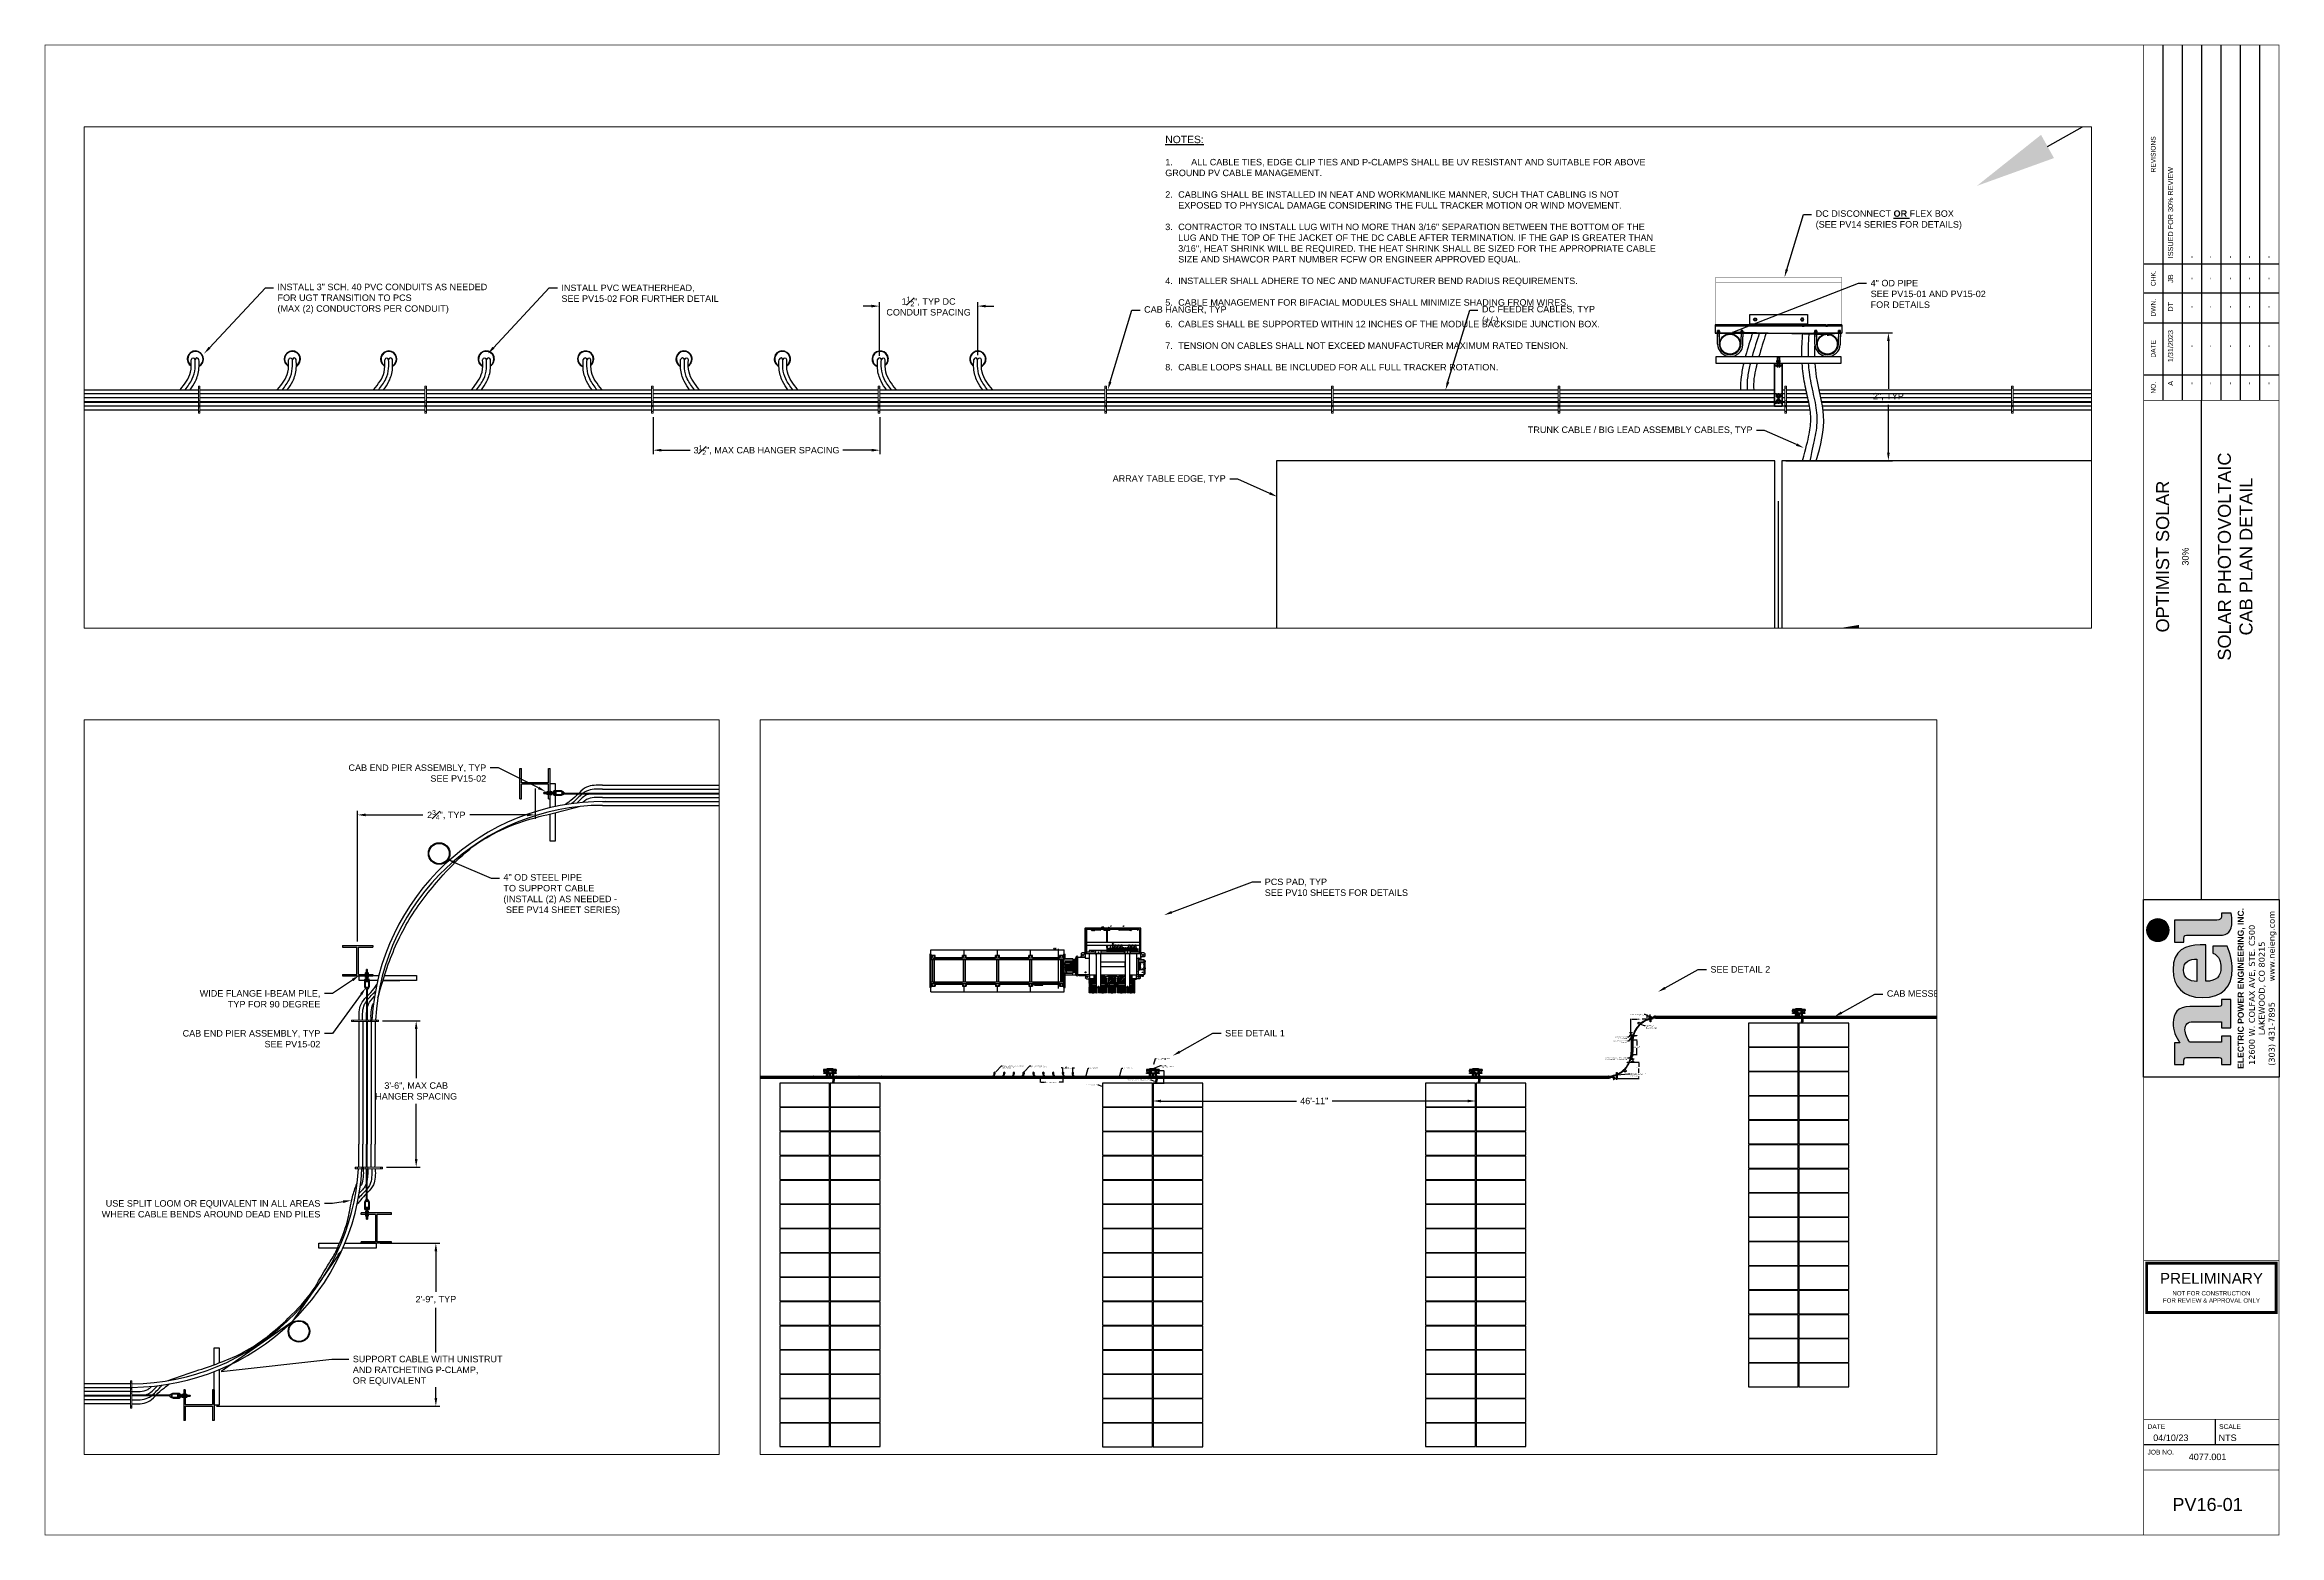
# Paper-space layout 'PV06-01 ARRAY TYPE-A LAYOUT (2)' of a CAD drawing. Header units: inches. Extents: x -1.7 to 32.8, y -1.2 to 21.8.
# The model-space entities are those that its viewports show. They can reach past a viewport. Long polylines and large blocks are cut down to what shows.
import ezdxf
from ezdxf import colors
from ezdxf.entities.mleader import LeaderData, LeaderLine
from ezdxf.enums import TextEntityAlignment as Align
from ezdxf.math import Vec2, Vec3

# ---------------------------------------------------------------- set-up
doc = ezdxf.new("R2010")
doc.units = ezdxf.units.IN
doc.header["$MEASUREMENT"] = 0
doc.set_wipeout_variables(frame=1)
for name, pattern in [('DASHDOT', [25.4, 12.7, -6.35, 0, -6.35]), ('HIDDEN2', [0.1875, 0.125, -0.0625]), ('PHANTOM4', [0.6875, 0.3125, 0.0625, -0.0625, 0.0625, -0.0625, 0.0625, -0.0625]), ('SLD-Continua', [0])]:
    doc.linetypes.add(name, pattern=pattern)
for name, color, linetype in [('0 GPTECH', 5, 'Continuous'), ('1', 7, 'Continuous'), ('DC STRING CABLES', 30, 'Continuous'), ('E-ARRY-TABL', 9, 'Continuous'), ('E-CABL-DF', 1, 'DF_CABLE'), ('E-CABL-UG2', 142, 'Continuous'), ('E-COMB-BOX', 41, 'Continuous'), ('E-DETL-CAB', 1, 'Continuous'), ('E-DETL-DF', 6, 'Continuous'), ('E-SOLTEC GATEWAY', 6, 'Continuous'), ('G-ANNO-STMP', 2, 'Continuous'), ('G-ANNO-TEXT', 1, 'Continuous'), ('G-ANNO-TTBL', 1, 'Continuous'), ('S-BEAM', 7, 'Continuous'), ('S-BOLT', 93, 'Continuous'), ('S-STEL-ANGL', 3, 'Continuous'), ('TEXTOS', 7, 'SLD-Continua'), ('WIRE MANAGEMENT', 4, 'Continuous'), ('XREF', 7, 'Continuous')]:
    doc.layers.add(name, color=color, linetype=linetype)
doc.layers.add('G-ANNO-HOLD', color=30, linetype='PHANTOM4', lineweight=90)
doc.layers.add('Tierra', color=101, linetype='Continuous', lineweight=100)
doc.layers.add('G-ANNO-NONPLOT', color=181, linetype='Continuous', plot=False)
doc.layers.add('PDF3_S-POST', color=7, linetype='Continuous', true_color=0x4c4c4c)
doc.styles.add('NEI-A', font='arial.ttf')
doc.styles.get("Standard").update_dxf_attribs({"font": 'arial.ttf'})
doc.linetypes.add('DF_CABLE', pattern='A,1,-0.2,["DF",Standard,S=0.1,R=0,X=-0.1,Y=-0.05],-0.2', length=1.4)
doc.linetypes.add('INSTRUMENT_CABLE', pattern='A,1,-0.2,["INST",Standard,S=0.1,R=0,X=-0.09,Y=-0.05],-0.3', length=1.5)
doc.dimstyles.new('NEI-A', dxfattribs={"dimtxt": 0.1, "dimasz": 0.125, "dimexe": 0.0625, "dimexo": 0.0625, "dimgap": 0.0625, "dimtad": 0, "dimtih": 1, "dimtoh": 1, "dimdec": 4, "dimzin": 3, "dimdsep": 46, "dimlunit": 4, "dimtxsty": 'NEI-A', "dimcen": 0, "dimadec": 0, "dimazin": 0, "dimtfac": 0.75, "dimtdec": 4, "dimtofl": 0, "dimtmove": 0, "dimatfit": 3, "dimfxl": 1, "dimfrac": 1, "dimtolj": 1, "dimtzin": 0, "dimarcsym": 0})

# ---------------------------------------------------------------- blocks, each defined once
blk = doc.blocks.new('nei-logo')
at = {"layer": 'G-ANNO-TTBL', "true_color": 0xbd3b4b}
h = blk.add_hatch(color=15, dxfattribs=at)
h.dxf.hatch_style = 2
edge = h.paths.add_edge_path()
edge.add_spline(control_points=[(0.695, 0.79), (0.695, 0.882), (0.77, 0.956), (0.861, 0.956), (0.953, 0.956), (1.027, 0.882), (1.027, 0.79), (1.027, 0.699), (0.953, 0.624), (0.861, 0.624), (0.77, 0.624), (0.695, 0.699), (0.695, 0.79)], knot_values=[0, 0, 0, 0, 1, 1, 1, 2, 2, 2, 3, 3, 3, 4, 4, 4, 4], degree=3, periodic=0)
h = blk.add_hatch(color=15, dxfattribs=at)
h.dxf.hatch_style = 2
edge = h.paths.add_edge_path()
edge.add_spline(control_points=[(-0.266, -0.114), (-0.266, -0.146), (-0.252, -0.151), (-0.228, -0.151), (-0.228, -0.151), (-0.165, -0.151), (-0.165, -0.151), (-0.165, -0.151), (-0.165, -0.288), (-0.165, -0.288), (-0.165, -0.288), (-0.584, -0.288), (-0.584, -0.288), (-0.584, -0.288), (-0.584, -0.151), (-0.584, -0.151), (-0.584, -0.151), (-0.492, -0.151), (-0.492, -0.151), (-0.492, -0.151), (-0.492, 0.269), (-0.492, 0.269), (-0.492, 0.353), (-0.535, 0.389), (-0.611, 0.389), (-0.666, 0.389), (-0.743, 0.356), (-0.796, 0.321), (-0.796, 0.321), (-0.796, -0.151), (-0.796, -0.151), (-0.796, -0.151), (-0.704, -0.151), (-0.704, -0.151), (-0.704, -0.151), (-0.704, -0.288), (-0.704, -0.288), (-0.704, -0.288), (-1.123, -0.288), (-1.123, -0.288), (-1.123, -0.288), (-1.123, -0.151), (-1.123, -0.151), (-1.123, -0.151), (-1.062, -0.151), (-1.062, -0.151), (-1.036, -0.151), (-1.022, -0.146), (-1.022, -0.114), (-1.022, -0.114), (-1.022, 0.367), (-1.022, 0.367), (-1.022, 0.399), (-1.036, 0.405), (-1.062, 0.405), (-1.062, 0.405), (-1.123, 0.405), (-1.123, 0.405), (-1.123, 0.405), (-1.123, 0.544), (-1.123, 0.544), (-1.123, 0.544), (-0.805, 0.544), (-0.805, 0.544), (-0.805, 0.544), (-0.805, 0.465), (-0.805, 0.465), (-0.718, 0.524), (-0.616, 0.564), (-0.509, 0.564), (-0.38, 0.564), (-0.266, 0.497), (-0.266, 0.315), (-0.266, 0.315), (-0.266, -0.114), (-0.266, -0.114)], knot_values=[0, 0, 0, 0, 1, 1, 1, 2, 2, 2, 3, 3, 3, 4, 4, 4, 5, 5, 5, 6, 6, 6, 7, 7, 7, 8, 8, 8, 9, 9, 9, 10, 10, 10, 11, 11, 11, 12, 12, 12, 13, 13, 13, 14, 14, 14, 15, 15, 15, 16, 16, 16, 17, 17, 17, 18, 18, 18, 19, 19, 19, 20, 20, 20, 21, 21, 21, 22, 22, 22, 23, 23, 23, 24, 24, 24, 25, 25, 25, 25], degree=3, periodic=0)
h = blk.add_hatch(color=15, dxfattribs=at)
h.dxf.hatch_style = 2
edge = h.paths.add_edge_path()
edge.add_spline(control_points=[(-0.135, 0.13), (-0.135, 0.419), (0.029, 0.566), (0.276, 0.566), (0.57, 0.566), (0.641, 0.373), (0.641, 0.165), (0.641, 0.165), (0.641, 0.081), (0.641, 0.081), (0.641, 0.081), (0.105, 0.081), (0.105, 0.081), (0.107, -0.076), (0.175, -0.142), (0.314, -0.142), (0.383, -0.142), (0.479, -0.123), (0.522, -0.023), (0.522, -0.023), (0.625, -0.023), (0.625, -0.023), (0.625, -0.023), (0.625, -0.232), (0.625, -0.232), (0.528, -0.279), (0.382, -0.307), (0.291, -0.307), (0.019, -0.307), (-0.135, -0.172), (-0.135, 0.13)], knot_values=[0, 0, 0, 0, 1, 1, 1, 2, 2, 2, 3, 3, 3, 4, 4, 4, 5, 5, 5, 6, 6, 6, 7, 7, 7, 8, 8, 8, 9, 9, 9, 10, 10, 10, 10], degree=3, periodic=0)
edge = h.paths.add_edge_path()
edge.add_spline(control_points=[(0.431, 0.214), (0.431, 0.311), (0.403, 0.411), (0.27, 0.411), (0.152, 0.411), (0.102, 0.324), (0.102, 0.214), (0.102, 0.214), (0.431, 0.214), (0.431, 0.214)], knot_values=[0, 0, 0, 0, 1, 1, 1, 2, 2, 2, 3, 3, 3, 3], degree=3, periodic=0)
h = blk.add_hatch(color=15, dxfattribs=at)
h.dxf.hatch_style = 2
edge = h.paths.add_edge_path()
edge.add_spline(control_points=[(1.062, -0.151), (1.062, -0.151), (1.111, -0.151), (1.111, -0.151), (1.111, -0.151), (1.111, -0.291), (1.111, -0.291), (1.065, -0.301), (1.024, -0.304), (0.987, -0.304), (0.845, -0.304), (0.784, -0.25), (0.784, -0.122), (0.784, -0.122), (0.784, 0.367), (0.784, 0.367), (0.784, 0.399), (0.771, 0.405), (0.744, 0.405), (0.744, 0.405), (0.684, 0.405), (0.684, 0.405), (0.684, 0.405), (0.684, 0.544), (0.684, 0.544), (0.684, 0.544), (1.01, 0.544), (1.01, 0.544), (1.01, 0.544), (1.01, -0.082), (1.01, -0.082), (1.01, -0.125), (1.022, -0.151), (1.062, -0.151)], knot_values=[0, 0, 0, 0, 1, 1, 1, 2, 2, 2, 3, 3, 3, 4, 4, 4, 5, 5, 5, 6, 6, 6, 7, 7, 7, 8, 8, 8, 9, 9, 9, 10, 10, 10, 11, 11, 11, 11], degree=3, periodic=0)
at = {"layer": 'Defpoints'}
blk.add_lwpolyline([(1.313, 1), (1.313, -1), (-1.312, -1), (-1.312, 1)], close=True, dxfattribs=at)
at = {"layer": 'G-ANNO-TTBL', "color": 15, "true_color": 0xbd3b4b}
for points, knots in [([(0.695, 0.79), (0.695, 0.882), (0.77, 0.956), (0.861, 0.956), (0.953, 0.956), (1.027, 0.882), (1.027, 0.79), (1.027, 0.699), (0.953, 0.624), (0.861, 0.624), (0.77, 0.624), (0.695, 0.699), (0.695, 0.79)], [0, 0, 0, 0, 1, 1, 1, 2, 2, 2, 3, 3, 3, 4, 4, 4, 4]), ([(-0.266, -0.114), (-0.266, -0.146), (-0.252, -0.151), (-0.228, -0.151), (-0.228, -0.151), (-0.165, -0.151), (-0.165, -0.151), (-0.165, -0.151), (-0.165, -0.288), (-0.165, -0.288), (-0.165, -0.288), (-0.584, -0.288), (-0.584, -0.288), (-0.584, -0.288), (-0.584, -0.151), (-0.584, -0.151), (-0.584, -0.151), (-0.492, -0.151), (-0.492, -0.151), (-0.492, -0.151), (-0.492, 0.269), (-0.492, 0.269), (-0.492, 0.353), (-0.535, 0.389), (-0.611, 0.389), (-0.666, 0.389), (-0.743, 0.356), (-0.796, 0.321), (-0.796, 0.321), (-0.796, -0.151), (-0.796, -0.151), (-0.796, -0.151), (-0.704, -0.151), (-0.704, -0.151), (-0.704, -0.151), (-0.704, -0.288), (-0.704, -0.288), (-0.704, -0.288), (-1.123, -0.288), (-1.123, -0.288), (-1.123, -0.288), (-1.123, -0.151), (-1.123, -0.151), (-1.123, -0.151), (-1.062, -0.151), (-1.062, -0.151), (-1.036, -0.151), (-1.022, -0.146), (-1.022, -0.114), (-1.022, -0.114), (-1.022, 0.367), (-1.022, 0.367), (-1.022, 0.399), (-1.036, 0.405), (-1.062, 0.405), (-1.062, 0.405), (-1.123, 0.405), (-1.123, 0.405), (-1.123, 0.405), (-1.123, 0.544), (-1.123, 0.544), (-1.123, 0.544), (-0.805, 0.544), (-0.805, 0.544), (-0.805, 0.544), (-0.805, 0.465), (-0.805, 0.465), (-0.718, 0.524), (-0.616, 0.564), (-0.509, 0.564), (-0.38, 0.564), (-0.266, 0.497), (-0.266, 0.315), (-0.266, 0.315), (-0.266, -0.114), (-0.266, -0.114)], [0, 0, 0, 0, 1, 1, 1, 2, 2, 2, 3, 3, 3, 4, 4, 4, 5, 5, 5, 6, 6, 6, 7, 7, 7, 8, 8, 8, 9, 9, 9, 10, 10, 10, 11, 11, 11, 12, 12, 12, 13, 13, 13, 14, 14, 14, 15, 15, 15, 16, 16, 16, 17, 17, 17, 18, 18, 18, 19, 19, 19, 20, 20, 20, 21, 21, 21, 22, 22, 22, 23, 23, 23, 24, 24, 24, 25, 25, 25, 25]), ([(-0.135, 0.13), (-0.135, 0.419), (0.029, 0.566), (0.276, 0.566), (0.57, 0.566), (0.641, 0.373), (0.641, 0.165), (0.641, 0.165), (0.641, 0.081), (0.641, 0.081), (0.641, 0.081), (0.105, 0.081), (0.105, 0.081), (0.107, -0.076), (0.175, -0.142), (0.314, -0.142), (0.383, -0.142), (0.479, -0.123), (0.522, -0.023), (0.522, -0.023), (0.625, -0.023), (0.625, -0.023), (0.625, -0.023), (0.625, -0.232), (0.625, -0.232), (0.528, -0.279), (0.382, -0.307), (0.291, -0.307), (0.019, -0.307), (-0.135, -0.172), (-0.135, 0.13)], [0, 0, 0, 0, 1, 1, 1, 2, 2, 2, 3, 3, 3, 4, 4, 4, 5, 5, 5, 6, 6, 6, 7, 7, 7, 8, 8, 8, 9, 9, 9, 10, 10, 10, 10]), ([(0.431, 0.214), (0.431, 0.311), (0.403, 0.411), (0.27, 0.411), (0.152, 0.411), (0.102, 0.324), (0.102, 0.214), (0.102, 0.214), (0.431, 0.214), (0.431, 0.214)], [0, 0, 0, 0, 1, 1, 1, 2, 2, 2, 3, 3, 3, 3]), ([(1.062, -0.151), (1.062, -0.151), (1.111, -0.151), (1.111, -0.151), (1.111, -0.151), (1.111, -0.291), (1.111, -0.291), (1.065, -0.301), (1.024, -0.304), (0.987, -0.304), (0.845, -0.304), (0.784, -0.25), (0.784, -0.122), (0.784, -0.122), (0.784, 0.367), (0.784, 0.367), (0.784, 0.399), (0.771, 0.405), (0.744, 0.405), (0.744, 0.405), (0.684, 0.405), (0.684, 0.405), (0.684, 0.405), (0.684, 0.544), (0.684, 0.544), (0.684, 0.544), (1.01, 0.544), (1.01, 0.544), (1.01, 0.544), (1.01, -0.082), (1.01, -0.082), (1.01, -0.125), (1.022, -0.151), (1.062, -0.151)], [0, 0, 0, 0, 1, 1, 1, 2, 2, 2, 3, 3, 3, 4, 4, 4, 5, 5, 5, 6, 6, 6, 7, 7, 7, 8, 8, 8, 9, 9, 9, 10, 10, 10, 11, 11, 11, 11])]:
    blk.add_open_spline(points, degree=3, knots=knots, dxfattribs=at)
at = {"color": 7, "insert": (0, -0.39), "char_height": 0.08785, "attachment_point": 2}
blk.add_mtext_dynamic_manual_height_columns('\\pxsm1.1,t29;{\\fArial|b1|i0|c0|p34;\\H1.02447x;ELECTRIC POWER ENGINEERING, INC.\\fVerdana|b0|i0|c0|p34;\\H0.97611x;\\W1.05;\\P\\psm1,qc;\\W1;12600 W. COLFAX AVE, STE. C500      LAKEWOOD, CO 80215\\P\\ptz;(303) 431-7895        www.neieng.com}', width=2.59625, gutter_width=1, heights=[0], dxfattribs=at)
blk = doc.blocks.new('NOTES - DRAWING STAMP')
at = {"layer": 'G-ANNO-STMP', "const_width": 0.125}
blk.add_lwpolyline([(-2.789, 2.131), (2.789, 2.131), (2.789, 0), (-2.789, 0)], close=True, dxfattribs=at)
at = {"layer": 'G-ANNO-STMP', "insert": (0, 1.066), "char_height": 0.1875, "width": 5.42805, "attachment_point": 5, "style": 'NEI-A'}
blk.add_mtext('{\\H2.5x;PRELIMINARY\\P}NOT FOR CONSTRUCTION\\PFOR REVIEW & APPROVAL ONLY', dxfattribs=at)
blk = doc.blocks.new('24 x 36 titleblock')
at = {"layer": 'G-ANNO-TTBL', "color": 7}
for p, q in [((32.708, 0), (32.708, -5.489)), ((33.006, 0), (33.006, -5.489)), ((33.305, 0), (33.305, -5.489)), ((33.604, 0), (33.604, -5.489)), ((33.903, 0), (33.903, -5.489)), ((34.201, 0), (34.201, -5.489)), ((33.305, -13.197), (33.305, -5.489)), ((33.515, -21.223), (33.515, -21.615)), ((32.409, -21.615), (34.5, -21.615))]:
    blk.add_line(p, q, dxfattribs=at)
at = {"layer": 'G-ANNO-TTBL', "color": 7, "const_width": 0.0105}
blk.add_lwpolyline([(0, 0), (34.5, 0), (34.5, -23.011), (0, -23.011)], close=True, dxfattribs=at)
at = {"layer": 'G-ANNO-TTBL', "color": 7}
for points, const_width in [([(32.409, 0), (32.409, -23.011)], 0.0105), ([(34.5, -5.489), (32.409, -5.489)], 0.0105), ([(34.5, -13.197), (32.409, -13.197)], 0.0105), ([(34.5, -15.941), (32.409, -15.941)], 0.0105), ([(32.409, -18.77), (34.5, -18.77)], 0.01), ([(32.409, -21.223), (34.5, -21.223)], 0.0105), ([(32.409, -22.007), (34.5, -22.007)], 0.0105)]:
    blk.add_lwpolyline(points, dxfattribs=dict(at, const_width=const_width))
for points in [[(32.409, -3.378), (34.5, -3.378)], [(32.409, -3.826), (34.5, -3.826)], [(32.409, -4.288), (34.5, -4.288)], [(32.409, -5.096), (34.5, -5.096)]]:
    blk.add_lwpolyline(points, dxfattribs=at)
at = {"xscale": 0.3585358517769442, "yscale": 0.3585358517769442, "zscale": 0.3585358517769442}
blk.add_blockref('NOTES - DRAWING STAMP', (33.457, -19.576), dxfattribs=at)
at = {"layer": 'G-ANNO-TTBL', "xscale": 1.04545455, "yscale": 1.04545455, "zscale": 1.04545455, "rotation": 90}
blk.add_blockref('nei-logo', (33.455, -14.569), dxfattribs=at)
at = {"layer": 'G-ANNO-TTBL', "style": 'NEI-A'}
for s, p in [('REVISIONS', (32.558, -1.689)), ('CHK.', (32.558, -3.602)), ('DWN.', (32.558, -4.057)), ('DATE', (32.558, -4.692)), ('NO.', (32.558, -5.293))]:
    blk.add_text(s, height=0.0732, rotation=90, dxfattribs=at).set_placement(p, align=Align.MIDDLE)
for s, p in [('DATE', (32.47, -21.373)), ('SCALE', (33.576, -21.373)), ('JOB NO.', (32.47, -21.768))]:
    blk.add_text(s, height=0.0732, dxfattribs=at).set_placement(p)
blk = doc.blocks.new('*D72')
at = {"layer": 'Defpoints', "color": 0, "transparency": 16777216}
for p in [(4472.694, 1895.347), (4473.615, 1895.347), (4470.165, 1892.832)]:
    blk.add_point(p, dxfattribs=at)
at = {"layer": 'G-ANNO-TEXT', "color": 0, "lineweight": -2, "transparency": 16777216}
for p, q in [((4472.757, 1895.347), (4473.678, 1895.347)), ((4473.615, 1895.222), (4473.615, 1894.597)), ((4473.615, 1892.957), (4473.615, 1894.351)), ((4470.228, 1892.832), (4473.678, 1892.832))]:
    blk.add_line(p, q, dxfattribs=at)
at = {"layer": 'G-ANNO-TEXT', "color": 0, "transparency": 16777216}
for points in [[(4473.594, 1895.222), (4473.636, 1895.222), (4473.615, 1895.347)], [(4473.594, 1892.957), (4473.636, 1892.957), (4473.615, 1892.832)]]:
    blk.add_solid(points, dxfattribs=at)
at = {"layer": 'G-ANNO-TEXT', "color": 0, "transparency": 16777216, "insert": (4473.615, 1894.474), "char_height": 0.1, "attachment_point": 5, "style": 'NEI-A'}
blk.add_mtext('\\A1;2\'-9", TYP', dxfattribs=at)
blk = doc.blocks.new('BracketAngle_BottomView')
for p, q in [((81.54, 214.54), (70.54, 214.54)), ((72.41, 214.54), (72.41, 214.4)), ((74.41, 214.54), (74.41, 214.4)), ((77.66, 214.54), (77.66, 214.4)), ((79.66, 214.54), (79.66, 214.4))]:
    blk.add_line(p, q)
for points in [[(70.54, 216.4), (81.54, 216.4), (81.54, 214.4), (70.54, 214.4)], [(71.7, 215.68), (71.85, 215.4), (71.7, 215.13), (71.38, 215.13), (71.22, 215.4), (71.38, 215.68)], [(80.38, 215.68), (80.22, 215.4), (80.38, 215.13), (80.7, 215.13), (80.85, 215.4), (80.7, 215.68)]]:
    blk.add_lwpolyline(points, close=True)
for centre in [(71.54, 215.4), (80.54, 215.4)]:
    blk.add_circle(centre, 0.2)
blk = doc.blocks.new('DCCB_PIPE')
at = {"layer": 'E-COMB-BOX', "const_width": 0.05}
for points in [[(1892285.81, 210591.85), (1892285.81, 210582.85), (1892309.81, 210582.85), (1892309.81, 210591.85)], [(1892309.81, 210591.85), (1892285.81, 210591.85)], [(1892285.81, 210583.85), (1892309.81, 210583.85)]]:
    blk.add_lwpolyline(points, dxfattribs=at)
at = {"layer": 'S-BEAM'}
for centre, radius in [((1892288.5, 210595.63), 2), ((1892288.5, 210595.63), 1.9), ((1892307.1, 210595.63), 2), ((1892307.1, 210595.63), 1.9)]:
    blk.add_circle(centre, radius, dxfattribs=at)
at = {"layer": 'S-BOLT'}
for p, q in [((1892286.02, 210595.75), (1892286.02, 210594.23)), ((1892286.4, 210595.68), (1892286.4, 210594.23)), ((1892290.52, 210595.63), (1892290.52, 210593.04)), ((1892290.9, 210595.63), (1892290.9, 210593.56)), ((1892304.63, 210595.75), (1892304.63, 210594.23)), ((1892305, 210595.68), (1892305, 210594.23)), ((1892309.13, 210595.63), (1892309.13, 210593.04)), ((1892309.5, 210595.63), (1892309.5, 210593.56)), ((1892286.02, 210593.56), (1892286.02, 210593.04)), ((1892286.09, 210593.41), (1892286.09, 210593.16)), ((1892286.34, 210593.41), (1892286.34, 210593.16)), ((1892286.4, 210593.56), (1892286.4, 210593.04)), ((1892290.59, 210593.41), (1892290.59, 210593.16)), ((1892290.84, 210593.41), (1892290.84, 210593.16)), ((1892290.9, 210593.58), (1892290.9, 210593.04)), ((1892304.63, 210593.56), (1892304.63, 210593.04)), ((1892304.69, 210593.41), (1892304.69, 210593.16)), ((1892304.94, 210593.41), (1892304.94, 210593.16)), ((1892305, 210593.56), (1892305, 210593.04)), ((1892309.19, 210593.41), (1892309.19, 210593.16)), ((1892309.44, 210593.41), (1892309.44, 210593.16)), ((1892309.5, 210593.58), (1892309.5, 210593.04))]:
    blk.add_line(p, q, dxfattribs=at)
at = {"layer": 'S-BOLT', "linetype": 'HIDDEN2'}
for p, q in [((1892286.02, 210593.56), (1892286.02, 210594.23)), ((1892286.4, 210593.56), (1892286.4, 210594.23)), ((1892290.9, 210593.73), (1892290.9, 210594.23)), ((1892304.63, 210593.56), (1892304.63, 210594.23)), ((1892305, 210593.56), (1892305, 210594.23)), ((1892309.5, 210593.73), (1892309.5, 210594.23))]:
    blk.add_line(p, q, dxfattribs=at)
at = {"layer": 'S-BOLT', "flags": 128}
for points in [[(1892286.46, 210593.16), (1892286.46, 210593.41), (1892285.96, 210593.41), (1892285.96, 210593.16)], [(1892285.96, 210593.16), (1892286.46, 210593.16)], [(1892286.02, 210593.04), (1892286.4, 210593.04)], [(1892290.96, 210593.16), (1892290.96, 210593.41), (1892290.46, 210593.41), (1892290.46, 210593.16)], [(1892290.46, 210593.16), (1892290.96, 210593.16)], [(1892290.52, 210593.04), (1892290.9, 210593.04)], [(1892305.07, 210593.16), (1892305.07, 210593.41), (1892304.57, 210593.41), (1892304.57, 210593.16)], [(1892304.57, 210593.16), (1892305.07, 210593.16)], [(1892304.63, 210593.04), (1892305, 210593.04)], [(1892309.57, 210593.16), (1892309.57, 210593.41), (1892309.07, 210593.41), (1892309.07, 210593.16)], [(1892309.07, 210593.16), (1892309.57, 210593.16)], [(1892309.13, 210593.04), (1892309.5, 210593.04)]]:
    blk.add_lwpolyline(points, dxfattribs=at)
at = {"layer": 'S-BOLT'}
blk.add_lwpolyline([(1892294.84, 210591.8), (1892296.4, 210591.8)], dxfattribs=at)
for centre, radius, start, end in [((1892288.46, 210595.56), 2.44, 1.5245, 175.6662), ((1892288.46, 210595.6), 2.06, 0.8762, 177.7141), ((1892307.06, 210595.56), 2.44, 1.5245, 175.6662), ((1892307.07, 210595.6), 2.06, 0.8762, 177.7141)]:
    blk.add_arc(centre, radius, start, end, dxfattribs=at)
at = {"layer": 'S-STEL-ANGL'}
for p, q in [((1892285.71, 210592.22), (1892288.45, 210592.22)), ((1892288.82, 210592.22), (1892292.95, 210592.22)), ((1892293.32, 210592.22), (1892309.96, 210592.22))]:
    blk.add_line(p, q, dxfattribs=at)
at = {"layer": 'S-STEL-ANGL', "linetype": 'HIDDEN2'}
for p, q in [((1892286.4, 210593.56), (1892286.02, 210593.56)), ((1892288.82, 210592.22), (1892288.45, 210592.22)), ((1892288.82, 210591.94), (1892288.45, 210591.94)), ((1892290.9, 210593.56), (1892290.52, 210593.56)), ((1892293.32, 210592.22), (1892292.95, 210592.22)), ((1892293.32, 210591.94), (1892292.95, 210591.94)), ((1892305, 210593.56), (1892304.63, 210593.56)), ((1892309.5, 210593.56), (1892309.13, 210593.56))]:
    blk.add_line(p, q, dxfattribs=at)
at = {"layer": 'S-STEL-ANGL'}
for points in [[(1892288.45, 210593.56), (1892285.71, 210593.56)], [(1892285.71, 210591.94), (1892285.71, 210593.56)], [(1892285.71, 210591.94), (1892288.45, 210591.94)], [(1892309.96, 210593.56), (1892288.82, 210593.56)], [(1892288.82, 210591.94), (1892292.95, 210591.94)], [(1892293.32, 210591.94), (1892309.96, 210591.94)], [(1892309.96, 210591.94), (1892309.96, 210593.56)]]:
    blk.add_lwpolyline(points, dxfattribs=at)
for points in [[(1892285.81, 210593.56), (1892291.12, 210593.56), (1892291.12, 210593.48), (1892285.81, 210593.48)], [(1892304.42, 210593.56), (1892309.73, 210593.56), (1892309.73, 210593.48), (1892304.42, 210593.48)]]:
    blk.add_lwpolyline(points, close=True, dxfattribs=at)
at = {"layer": 'S-STEL-ANGL', "rotation": 180}
blk.add_blockref('BracketAngle_BottomView', (1892373.85, 210806.34), dxfattribs=at)
blk = doc.blocks.new('MIDPILE ASSEMBLY')
at = {"layer": 'E-DETL-CAB', "lineweight": 70}
for p, q in [((1892272.516, 210576.862), (1892272.516, 210576.824)), ((1892272.532, 210576.862), (1892272.532, 210576.824))]:
    blk.add_line(p, q, dxfattribs=at)
for points in [[(1892272.555, 210576.464), (1892272.493, 210576.464), (1892272.493, 210576.808), (1892272.555, 210576.808)], [(1892272.536, 210576.827), (1892272.536, 210576.836), (1892272.512, 210576.836), (1892272.512, 210576.827)], [(1892272.53, 210576.535), (1892272.538, 210576.543), (1892272.538, 210576.554), (1892272.53, 210576.562), (1892272.518, 210576.562), (1892272.51, 210576.554), (1892272.51, 210576.543), (1892272.518, 210576.535)], [(1892272.53, 210576.492), (1892272.538, 210576.5), (1892272.538, 210576.511), (1892272.53, 210576.519), (1892272.518, 210576.519), (1892272.51, 210576.511), (1892272.51, 210576.5), (1892272.518, 210576.492)]]:
    blk.add_lwpolyline(points, close=True, dxfattribs=at)
for points in [[(1892272.493, 210576.793), (1892272.508, 210576.793)], [(1892272.507, 210576.793), (1892272.508, 210576.791), (1892272.51, 210576.788), (1892272.512, 210576.787), (1892272.514, 210576.785), (1892272.516, 210576.784), (1892272.519, 210576.783), (1892272.52, 210576.783)], [(1892272.54, 210576.808), (1892272.54, 210576.81), (1892272.508, 210576.81), (1892272.508, 210576.808)], [(1892272.524, 210576.826), (1892272.536, 210576.826), (1892272.536, 210576.824), (1892272.512, 210576.824), (1892272.512, 210576.826), (1892272.524, 210576.827), (1892272.524, 210576.825), (1892272.512, 210576.824)], [(1892272.532, 210576.862), (1892272.516, 210576.862)], [(1892272.516, 210576.818), (1892272.516, 210576.793), (1892272.532, 210576.793), (1892272.532, 210576.818)], [(1892272.528, 210576.783), (1892272.529, 210576.783), (1892272.532, 210576.784), (1892272.534, 210576.785), (1892272.536, 210576.787), (1892272.538, 210576.788), (1892272.54, 210576.791), (1892272.541, 210576.793)], [(1892272.54, 210576.793), (1892272.555, 210576.793)], [(1892272.493, 210576.566), (1892272.508, 210576.566)], [(1892272.493, 210576.488), (1892272.508, 210576.488)], [(1892272.515, 210576.548), (1892272.515, 210576.547), (1892272.516, 210576.546), (1892272.516, 210576.544), (1892272.517, 210576.543), (1892272.518, 210576.542), (1892272.52, 210576.541), (1892272.521, 210576.54), (1892272.523, 210576.54), (1892272.525, 210576.54), (1892272.526, 210576.54), (1892272.528, 210576.54), (1892272.529, 210576.541)], [(1892272.515, 210576.505), (1892272.515, 210576.505), (1892272.516, 210576.503), (1892272.516, 210576.501), (1892272.517, 210576.5), (1892272.518, 210576.499), (1892272.52, 210576.498), (1892272.521, 210576.497), (1892272.523, 210576.497), (1892272.525, 210576.497), (1892272.526, 210576.497), (1892272.528, 210576.497), (1892272.529, 210576.498)], [(1892272.516, 210576.566), (1892272.532, 210576.566)], [(1892272.522, 210576.556), (1892272.516, 210576.556), (1892272.516, 210576.55)], [(1892272.516, 210576.546), (1892272.516, 210576.54), (1892272.522, 210576.54)], [(1892272.522, 210576.513), (1892272.516, 210576.513), (1892272.516, 210576.507)], [(1892272.516, 210576.503), (1892272.516, 210576.498), (1892272.522, 210576.498)], [(1892272.516, 210576.488), (1892272.532, 210576.488)], [(1892272.532, 210576.55), (1892272.532, 210576.556), (1892272.526, 210576.556)], [(1892272.526, 210576.54), (1892272.532, 210576.54), (1892272.532, 210576.546)], [(1892272.532, 210576.507), (1892272.532, 210576.513), (1892272.526, 210576.513)], [(1892272.526, 210576.498), (1892272.532, 210576.498), (1892272.532, 210576.503)], [(1892272.54, 210576.566), (1892272.555, 210576.566)], [(1892272.54, 210576.488), (1892272.555, 210576.488)]]:
    blk.add_lwpolyline(points, dxfattribs=at)
for centre in [(1892272.524, 210576.548), (1892272.524, 210576.505)]:
    blk.add_circle(centre, 0.0168, dxfattribs=at)
for centre in [(1892272.524, 210576.548), (1892272.524, 210576.505)]:
    blk.add_arc(centre, 0.00881, 0.1335, 120.0856, dxfattribs=at)
at = {"layer": 'PDF3_S-POST', "lineweight": 25}
for points in [[(1892272.514, 210576.824), (1892272.522, 210576.824)], [(1892272.526, 210576.824), (1892272.534, 210576.824)]]:
    blk.add_lwpolyline(points, dxfattribs=at)
blk = doc.blocks.new('HANGER TOP')
at = {"layer": 'WIRE MANAGEMENT', "color": 4, "linetype": 'Continuous', "lineweight": 18, "elevation": 0.12, "flags": 128}
blk.add_lwpolyline([(1892241.66, 210595.8), (1892241.16, 210595.8), (1892241.16, 210587.4), (1892241.66, 210587.4)], close=True, dxfattribs=at)
for points in [[(1892241.66, 210595.8), (1892241.16, 210595.8)], [(1892241.66, 210595.74), (1892241.16, 210595.74)], [(1892241.66, 210595.26), (1892241.16, 210595.26)], [(1892241.66, 210595.13), (1892241.16, 210595.13)], [(1892241.66, 210591.22), (1892241.16, 210591.22)], [(1892241.66, 210590.64), (1892241.16, 210590.64)], [(1892241.66, 210589.91), (1892241.16, 210589.91)], [(1892241.66, 210589.77), (1892241.16, 210589.77)], [(1892241.66, 210589.49), (1892241.16, 210589.49)], [(1892241.66, 210589.43), (1892241.16, 210589.43)], [(1892241.66, 210588.09), (1892241.16, 210588.09)], [(1892241.66, 210587.95), (1892241.16, 210587.95)], [(1892241.66, 210587.46), (1892241.16, 210587.46)], [(1892241.66, 210587.4), (1892241.16, 210587.4)]]:
    blk.add_lwpolyline(points, dxfattribs=at)
blk = doc.blocks.new('*U56')
at = {"layer": 'E-ARRY-TABL'}
blk.add_lwpolyline([(3.846, -1.813), (3.846, 1.813), (-3.846, 1.813), (-3.846, -1.813)], close=True, dxfattribs=at)
blk = doc.blocks.new('*U57')
at = {"layer": 'E-ARRY-TABL', "color": 0, "linetype": 'ByBlock', "lineweight": -2, "transparency": 16777216}
for p in [(0, 52.5), (7.8, 52.5), (0, 48.75), (7.8, 48.75), (0, 45), (7.8, 45), (0, 41.25), (7.8, 41.25), (0, 37.5), (7.8, 37.5), (0, 33.75), (7.8, 33.75), (0, 30), (7.8, 30), (0, 26.25), (7.8, 26.25), (0, 22.5), (7.8, 22.5), (0, 18.75), (7.8, 18.75), (0, 15), (7.8, 15), (0, 11.25), (7.8, 11.25), (0, 7.5), (7.8, 7.5), (0, 3.75), (7.8, 3.75), (0, 0), (7.8, 0)]:
    blk.add_blockref('*U56', p, dxfattribs=at)
blk = doc.blocks.new('*U59')
at = {"layer": 'E-ARRY-TABL'}
blk.add_lwpolyline([(3.846, -1.813), (3.846, 1.813), (-3.846, 1.813), (-3.846, -1.813)], close=True, dxfattribs=at)
blk = doc.blocks.new('*U60')
at = {"layer": 'E-ARRY-TABL', "color": 0, "linetype": 'ByBlock', "lineweight": -2, "transparency": 16777216}
for p in [(0, 52.5), (7.8, 52.5), (0, 48.75), (7.8, 48.75), (0, 45), (7.8, 45), (0, 41.25), (7.8, 41.25), (0, 37.5), (7.8, 37.5), (0, 33.75), (7.8, 33.75), (0, 30), (7.8, 30), (0, 26.25), (7.8, 26.25), (0, 22.5), (7.8, 22.5), (0, 18.75), (7.8, 18.75), (0, 15), (7.8, 15), (0, 11.25), (7.8, 11.25), (0, 7.5), (7.8, 7.5), (0, 3.75), (7.8, 3.75), (0, 0), (7.8, 0)]:
    blk.add_blockref('*U59', p, dxfattribs=at)
blk = doc.blocks.new('*U63')
at = {"layer": 'E-ARRY-TABL'}
blk.add_lwpolyline([(3.846, -1.813), (3.846, 1.813), (-3.846, 1.813), (-3.846, -1.813)], close=True, dxfattribs=at)
blk = doc.blocks.new('*U64')
at = {"layer": 'E-ARRY-TABL', "color": 0, "linetype": 'ByBlock', "lineweight": -2, "transparency": 16777216}
for p in [(0, 52.5), (7.8, 52.5), (0, 48.75), (7.8, 48.75), (0, 45), (7.8, 45), (0, 41.25), (7.8, 41.25), (0, 37.5), (7.8, 37.5), (0, 33.75), (7.8, 33.75), (0, 30), (7.8, 30), (0, 26.25), (7.8, 26.25), (0, 22.5), (7.8, 22.5), (0, 18.75), (7.8, 18.75), (0, 15), (7.8, 15), (0, 11.25), (7.8, 11.25), (0, 7.5), (7.8, 7.5), (0, 3.75), (7.8, 3.75), (0, 0), (7.8, 0)]:
    blk.add_blockref('*U63', p, dxfattribs=at)
blk = doc.blocks.new('*U65')
at = {"layer": 'E-ARRY-TABL'}
blk.add_lwpolyline([(3.846, -1.813), (3.846, 1.813), (-3.846, 1.813), (-3.846, -1.813)], close=True, dxfattribs=at)
blk = doc.blocks.new('*U58')
at = {"layer": 'G-ANNO-NONPLOT', "color": 0, "linetype": 'ByBlock', "lineweight": -2, "transparency": 16777216}
for p in [(0, 52.5), (7.8, 52.5), (0, 48.75), (7.8, 48.75), (0, 45), (7.8, 45), (0, 41.25), (7.8, 41.25), (0, 37.5), (7.8, 37.5), (0, 33.75), (7.8, 33.75), (0, 30), (7.8, 30), (0, 26.25), (7.8, 26.25), (0, 22.5), (7.8, 22.5), (0, 18.75), (7.8, 18.75), (0, 15), (7.8, 15), (0, 11.25), (7.8, 11.25), (0, 7.5), (7.8, 7.5), (0, 3.75), (7.8, 3.75), (0, 0), (7.8, 0)]:
    blk.add_blockref('*U65', p, dxfattribs=at)
blk = doc.blocks.new('SW_CENTERMARKSYMBOL_7')
at = {"layer": 'TEXTOS', "color": 0, "ltscale": 45}
for p, q in [((-5, 0), (-10.5, 0)), ((0, 0), (-2.5, 0)), ((0, 5), (0, 10.5)), ((0, 0), (0, 2.5)), ((0, 0), (0, -2.5)), ((0, 0), (2.5, 0)), ((5, 0), (10.5, 0)), ((0, -5), (0, -10.5))]:
    blk.add_line(p, q, dxfattribs=at)
blk = doc.blocks.new('SW_CENTERMARKSYMBOL_8')
at = {"layer": 'TEXTOS', "color": 0, "ltscale": 45}
for p, q in [((-5, 0), (-10.5, 0)), ((0, 0), (-2.5, 0)), ((0, 5), (0, 10.5)), ((0, 0), (0, 2.5)), ((0, 0), (0, -2.5)), ((0, 0), (2.5, 0)), ((5, 0), (10.5, 0)), ((0, -5), (0, -10.5))]:
    blk.add_line(p, q, dxfattribs=at)
blk = doc.blocks.new('SW_CENTERMARKSYMBOL_9')
at = {"layer": 'TEXTOS', "color": 0, "ltscale": 45}
for p, q in [((-5, 0), (-10.5, 0)), ((0, 0), (-2.5, 0)), ((0, 5), (0, 10.5)), ((0, 0), (0, 2.5)), ((0, 0), (0, -2.5)), ((0, 0), (2.5, 0)), ((5, 0), (10.5, 0)), ((0, -5), (0, -10.5))]:
    blk.add_line(p, q, dxfattribs=at)
blk = doc.blocks.new('SW_CENTERMARKSYMBOL_10')
at = {"layer": 'TEXTOS', "color": 0, "ltscale": 45}
for p, q in [((-5, 0), (-10.5, 0)), ((0, 0), (-2.5, 0)), ((0, 5), (0, 10.5)), ((0, 0), (0, 2.5)), ((0, 0), (0, -2.5)), ((0, 0), (2.5, 0)), ((5, 0), (10.5, 0)), ((0, -5), (0, -10.5))]:
    blk.add_line(p, q, dxfattribs=at)
blk = doc.blocks.new('SW_CENTERMARKSYMBOL_11')
at = {"layer": 'TEXTOS', "color": 0, "ltscale": 45}
for p, q in [((-5, 0), (-10.5, 0)), ((0, 0), (-2.5, 0)), ((0, 5), (0, 10.5)), ((0, 0), (0, 2.5)), ((0, 0), (0, -2.5)), ((0, 0), (2.5, 0)), ((5, 0), (10.5, 0)), ((0, -5), (0, -10.5))]:
    blk.add_line(p, q, dxfattribs=at)
blk = doc.blocks.new('SW_CENTERMARKSYMBOL_12')
at = {"layer": 'TEXTOS', "color": 0, "ltscale": 45}
for p, q in [((-5, 0), (-10.5, 0)), ((0, 0), (-2.5, 0)), ((0, 5), (0, 10.5)), ((0, 0), (0, 2.5)), ((0, 0), (0, -2.5)), ((0, 0), (2.5, 0)), ((5, 0), (10.5, 0)), ((0, -5), (0, -10.5))]:
    blk.add_line(p, q, dxfattribs=at)
blk = doc.blocks.new('SW_CENTERMARKSYMBOL_13')
at = {"layer": 'TEXTOS', "color": 0, "ltscale": 45}
for p, q in [((-5, 0), (-10.5, 0)), ((0, 0), (-2.5, 0)), ((0, 5), (0, 10.5)), ((0, 0), (0, 2.5)), ((0, 0), (0, -2.5)), ((0, 0), (2.5, 0)), ((5, 0), (10.5, 0)), ((0, -5), (0, -10.5))]:
    blk.add_line(p, q, dxfattribs=at)
blk = doc.blocks.new('SW_CENTERMARKSYMBOL_14')
at = {"layer": 'TEXTOS', "color": 0, "ltscale": 45}
for p, q in [((-5, 0), (-10.5, 0)), ((0, 0), (-2.5, 0)), ((0, 5), (0, 10.5)), ((0, 0), (0, 2.5)), ((0, 0), (0, -2.5)), ((0, 0), (2.5, 0)), ((5, 0), (10.5, 0)), ((0, -5), (0, -10.5))]:
    blk.add_line(p, q, dxfattribs=at)
blk = doc.blocks.new('SW_CENTERMARKSYMBOL_15')
at = {"layer": 'TEXTOS', "color": 0, "ltscale": 45}
for p, q in [((-5, 0), (-10.5, 0)), ((0, 0), (-2.5, 0)), ((0, 5), (0, 10.5)), ((0, 0), (0, 2.5)), ((0, 0), (0, -2.5)), ((0, 0), (2.5, 0)), ((5, 0), (10.5, 0)), ((0, -5), (0, -10.5))]:
    blk.add_line(p, q, dxfattribs=at)
blk = doc.blocks.new('SW_CENTERMARKSYMBOL_16')
at = {"layer": 'TEXTOS', "color": 0, "ltscale": 45}
for p, q in [((-5, 0), (-10.5, 0)), ((0, 0), (-2.5, 0)), ((0, 5), (0, 10.5)), ((0, 0), (0, 2.5)), ((0, 0), (0, -2.5)), ((0, 0), (2.5, 0)), ((5, 0), (10.5, 0)), ((0, -5), (0, -10.5))]:
    blk.add_line(p, q, dxfattribs=at)
blk = doc.blocks.new('SW_CENTERMARKSYMBOL_17')
at = {"layer": 'TEXTOS', "color": 0, "ltscale": 45}
for p, q in [((-5, 0), (-10.5, 0)), ((0, 0), (-2.5, 0)), ((0, 5), (0, 10.5)), ((0, 0), (0, 2.5)), ((0, 0), (0, -2.5)), ((0, 0), (2.5, 0)), ((5, 0), (10.5, 0)), ((0, -5), (0, -10.5))]:
    blk.add_line(p, q, dxfattribs=at)
blk = doc.blocks.new('SW_CENTERMARKSYMBOL_18')
at = {"layer": 'TEXTOS', "color": 0, "ltscale": 45}
for p, q in [((-5, 0), (-10.5, 0)), ((0, 0), (-2.5, 0)), ((0, 5), (0, 10.5)), ((0, 0), (0, 2.5)), ((0, 0), (0, -2.5)), ((0, 0), (2.5, 0)), ((5, 0), (10.5, 0)), ((0, -5), (0, -10.5))]:
    blk.add_line(p, q, dxfattribs=at)
blk = doc.blocks.new('SW_CENTERMARKSYMBOL_19')
at = {"layer": 'TEXTOS', "color": 0, "ltscale": 45}
for p, q in [((-5, 0), (-10.5, 0)), ((0, 0), (-2.5, 0)), ((0, 5), (0, 10.5)), ((0, 0), (0, 2.5)), ((0, 0), (0, -2.5)), ((0, 0), (2.5, 0)), ((5, 0), (10.5, 0)), ((0, -5), (0, -10.5))]:
    blk.add_line(p, q, dxfattribs=at)
blk = doc.blocks.new('SW_CENTERMARKSYMBOL_20')
at = {"layer": 'TEXTOS', "color": 0, "ltscale": 45}
for p, q in [((-5, 0), (-10.5, 0)), ((0, 0), (-2.5, 0)), ((0, 5), (0, 10.5)), ((0, 0), (0, 2.5)), ((0, 0), (0, -2.5)), ((0, 0), (2.5, 0)), ((5, 0), (10.5, 0)), ((0, -5), (0, -10.5))]:
    blk.add_line(p, q, dxfattribs=at)
blk = doc.blocks.new('SW_CENTERMARKSYMBOL_21')
at = {"layer": 'TEXTOS', "color": 0, "ltscale": 45}
for p, q in [((-5, 0), (-10.5, 0)), ((0, 0), (-2.5, 0)), ((0, 5), (0, 10.5)), ((0, 0), (0, 2.5)), ((0, 0), (0, -2.5)), ((0, 0), (2.5, 0)), ((5, 0), (10.5, 0)), ((0, -5), (0, -10.5))]:
    blk.add_line(p, q, dxfattribs=at)
blk = doc.blocks.new('SW_CENTERMARKSYMBOL_22')
at = {"layer": 'TEXTOS', "color": 0, "ltscale": 45}
for p, q in [((-5, 0), (-10.5, 0)), ((0, 0), (-2.5, 0)), ((0, 5), (0, 10.5)), ((0, 0), (0, 2.5)), ((0, 0), (0, -2.5)), ((0, 0), (2.5, 0)), ((5, 0), (10.5, 0)), ((0, -5), (0, -10.5))]:
    blk.add_line(p, q, dxfattribs=at)
blk = doc.blocks.new('SW_CENTERMARKSYMBOL_23')
at = {"layer": 'TEXTOS', "color": 0, "ltscale": 45}
for p, q in [((-5, 0), (-10.5, 0)), ((0, 0), (-2.5, 0)), ((0, 5), (0, 10.5)), ((0, 0), (0, 2.5)), ((0, 0), (0, -2.5)), ((0, 0), (2.5, 0)), ((5, 0), (10.5, 0)), ((0, -5), (0, -10.5))]:
    blk.add_line(p, q, dxfattribs=at)
blk = doc.blocks.new('SW_CENTERMARKSYMBOL_24')
at = {"layer": 'TEXTOS', "color": 0, "ltscale": 45}
for p, q in [((-5, 0), (-10.5, 0)), ((0, 0), (-2.5, 0)), ((0, 5), (0, 10.5)), ((0, 0), (0, 2.5)), ((0, 0), (0, -2.5)), ((0, 0), (2.5, 0)), ((5, 0), (10.5, 0)), ((0, -5), (0, -10.5))]:
    blk.add_line(p, q, dxfattribs=at)
blk = doc.blocks.new('SW_CENTERMARKSYMBOL_25')
at = {"layer": 'TEXTOS', "color": 0, "ltscale": 45}
for p, q in [((-5, 0), (-10.5, 0)), ((0, 0), (-2.5, 0)), ((0, 5), (0, 10.5)), ((0, 0), (0, 2.5)), ((0, 0), (0, -2.5)), ((0, 0), (2.5, 0)), ((5, 0), (10.5, 0)), ((0, -5), (0, -10.5))]:
    blk.add_line(p, q, dxfattribs=at)
blk = doc.blocks.new('SW_CENTERMARKSYMBOL_26')
at = {"layer": 'TEXTOS', "color": 0, "ltscale": 45}
for p, q in [((-5, 0), (-10.5, 0)), ((0, 0), (-2.5, 0)), ((0, 5), (0, 10.5)), ((0, 0), (0, 2.5)), ((0, 0), (0, -2.5)), ((0, 0), (2.5, 0)), ((5, 0), (10.5, 0)), ((0, -5), (0, -10.5))]:
    blk.add_line(p, q, dxfattribs=at)
blk = doc.blocks.new('SW_CENTERMARKSYMBOL_27')
at = {"layer": 'TEXTOS', "color": 0, "ltscale": 45}
for p, q in [((-5, 0), (-10.5, 0)), ((0, 0), (-2.5, 0)), ((0, 5), (0, 10.5)), ((0, 0), (0, 2.5)), ((0, 0), (0, -2.5)), ((0, 0), (2.5, 0)), ((5, 0), (10.5, 0)), ((0, -5), (0, -10.5))]:
    blk.add_line(p, q, dxfattribs=at)
blk = doc.blocks.new('SW_CENTERMARKSYMBOL_28')
at = {"layer": 'TEXTOS', "color": 0, "ltscale": 45}
for p, q in [((-5, 0), (-10.5, 0)), ((0, 0), (-2.5, 0)), ((0, 5), (0, 10.5)), ((0, 0), (0, 2.5)), ((0, 0), (0, -2.5)), ((0, 0), (2.5, 0)), ((5, 0), (10.5, 0)), ((0, -5), (0, -10.5))]:
    blk.add_line(p, q, dxfattribs=at)
blk = doc.blocks.new('SW_CENTERMARKSYMBOL_29')
at = {"layer": 'TEXTOS', "color": 0, "ltscale": 45}
for p, q in [((-5, 0), (-10.5, 0)), ((0, 0), (-2.5, 0)), ((0, 5), (0, 10.5)), ((0, 0), (0, 2.5)), ((0, 0), (0, -2.5)), ((0, 0), (2.5, 0)), ((5, 0), (10.5, 0)), ((0, -5), (0, -10.5))]:
    blk.add_line(p, q, dxfattribs=at)
blk = doc.blocks.new('SW_CENTERMARKSYMBOL_30')
at = {"layer": 'TEXTOS', "color": 0, "ltscale": 45}
for p, q in [((-5, 0), (-10.5, 0)), ((0, 0), (-2.5, 0)), ((0, 5), (0, 10.5)), ((0, 0), (0, 2.5)), ((0, 0), (0, -2.5)), ((0, 0), (2.5, 0)), ((5, 0), (10.5, 0)), ((0, -5), (0, -10.5))]:
    blk.add_line(p, q, dxfattribs=at)
blk = doc.blocks.new('SW_CENTERMARKSYMBOL_31')
at = {"layer": 'TEXTOS', "color": 0, "ltscale": 45}
for p, q in [((-5, 0), (-23, 0)), ((0, 0), (-2.5, 0)), ((0, 5), (0, 23)), ((0, 0), (0, 2.5)), ((0, 0), (0, -2.5)), ((0, 0), (2.5, 0)), ((5, 0), (23, 0)), ((0, -5), (0, -23))]:
    blk.add_line(p, q, dxfattribs=at)
blk = doc.blocks.new('SW_CENTERMARKSYMBOL_32')
at = {"layer": 'TEXTOS', "color": 0, "ltscale": 45}
for p, q in [((-5, 0), (-20, 0)), ((0, 0), (-2.5, 0)), ((0, 5), (0, 20)), ((0, 0), (0, 2.5)), ((0, 0), (0, -2.5)), ((0, 0), (2.5, 0)), ((5, 0), (20, 0)), ((0, -5), (0, -20))]:
    blk.add_line(p, q, dxfattribs=at)
blk = doc.blocks.new('SW_CENTERMARKSYMBOL_33')
at = {"layer": 'TEXTOS', "color": 0, "ltscale": 45}
for p, q in [((-2.5, 0), (-4.75, 0)), ((0, 0), (-2.5, 0)), ((0, 2.5), (0, 4.75)), ((0, 0), (0, 2.5)), ((0, 0), (0, -2.5)), ((0, 0), (2.5, 0)), ((2.5, 0), (4.75, 0)), ((0, -2.5), (0, -4.75))]:
    blk.add_line(p, q, dxfattribs=at)
blk = doc.blocks.new('SW_CENTERMARKSYMBOL_34')
at = {"layer": 'TEXTOS', "color": 0, "ltscale": 45}
for q in [(-2.5, 0), (0, 2.5), (0, -2.5), (2.5, 0)]:
    blk.add_line((0, 0), q, dxfattribs=at)
blk = doc.blocks.new('SW_CENTERMARKSYMBOL_35')
at = {"layer": 'TEXTOS', "color": 0, "ltscale": 45}
for q in [(-2.5, 0), (0, 2.5), (0, -2.5), (2.5, 0)]:
    blk.add_line((0, 0), q, dxfattribs=at)
blk = doc.blocks.new('SW_CENTERMARKSYMBOL_36')
at = {"layer": 'TEXTOS', "color": 0, "ltscale": 45}
for q in [(-2.5, 0), (0, 2.5), (0, -2.5), (2.5, 0)]:
    blk.add_line((0, 0), q, dxfattribs=at)
blk = doc.blocks.new('SW_CENTERMARKSYMBOL_37')
at = {"layer": 'TEXTOS', "color": 0, "ltscale": 45}
for q in [(-2.5, 0), (0, 2.5), (0, -2.5), (2.5, 0)]:
    blk.add_line((0, 0), q, dxfattribs=at)
blk = doc.blocks.new('SW_CENTERMARKSYMBOL_38')
at = {"layer": 'TEXTOS', "color": 0, "ltscale": 45}
for q in [(-2.5, 0), (0, 2.5), (0, -2.5), (2.5, 0)]:
    blk.add_line((0, 0), q, dxfattribs=at)
blk = doc.blocks.new('SW_CENTERMARKSYMBOL_39')
at = {"layer": 'TEXTOS', "color": 0, "ltscale": 45}
for q in [(-2.5, 0), (0, 2.5), (0, -2.5), (2.5, 0)]:
    blk.add_line((0, 0), q, dxfattribs=at)
blk = doc.blocks.new('A$C0E407ACD')
at = {"color": 5}
for p, q in [((0, 0.55), (0, 0.29)), ((0, 0.55), (6.88, 0.55)), ((0, 0.29), (7.01, 0.29)), ((0.63, 0.77), (0.63, 0)), ((2.42, 0.77), (2.42, 0)), ((4.2, 0.77), (4.2, 0)), ((5.99, 0.77), (5.99, 0)), ((7.01, 2.59), (7.01, 0.68)), ((7.26, 2.84), (11.23, 2.84)), ((7.26, 2.46), (7.26, 0.55)), ((7.39, 2.59), (11.1, 2.59)), ((8.35, 3.13), (8.35, 2.37)), ((10.13, 3.13), (10.13, 2.37)), ((11.23, 2.46), (11.23, 0.55)), ((11.48, 2.59), (11.48, 0.68)), ((18.49, 0.29), (11.48, 0.29)), ((18.49, 0.55), (11.61, 0.55)), ((12.5, 0.77), (12.5, 0)), ((14.29, 0.77), (14.29, 0)), ((16.07, 0.77), (16.07, 0)), ((17.86, 0.77), (17.86, 0)), ((18.49, 0.55), (18.49, 0.29))]:
    blk.add_line(p, q, dxfattribs=at)
at = {"color": 5, "linetype": 'Continuous'}
blk.add_line((12.4, 0.55), (13.42, 0.55), dxfattribs=at)
at = {"color": 5}
for centre, radius, start, end in [((6.88, 0.68), 0.128, 270, 0), ((7.26, 2.59), 0.255, 90, 180), ((7.01, 0.55), 0.255, 270, 0), ((7.39, 2.46), 0.128, 90, 180), ((11.1, 2.46), 0.128, 0, 90), ((11.23, 2.59), 0.255, 0, 90), ((11.48, 0.55), 0.255, 180, 270), ((11.61, 0.68), 0.128, 180, 270)]:
    blk.add_arc(centre, radius, start, end, dxfattribs=at)
blk = doc.blocks.new('A$C05935B8D')
at = {"color": 0, "linetype": 'Continuous'}
for points in [[(6.88, 100.26), (7, 100.26)], [(6.88, 61.9), (6.88, 100.26)], [(7, 61.9), (7, 100.26)], [(7, 100.26), (7.06, 100.26), (7.12, 100.2)], [(7, 100.26), (7, 100.26), (7, 100.26), (7, 100.26), (7, 100.26), (7, 100.26), (7, 100.26), (7, 100.26), (7, 100.26), (7, 100.26), (7, 100.26), (7, 100.26)], [(7.06, 60.97), (7.06, 100.08)], [(7.06, 100.08), (9.78, 100.08)], [(7.12, 100.26), (7.12, 100.08)], [(7.12, 100.26), (9.66, 100.26)], [(7.12, 100.14), (9.66, 100.14)], [(10.12, 100.08), (10.12, 100.08), (10.12, 100.26), (10.07, 100.43), (9.89, 100.49), (9.72, 100.43), (9.66, 100.26), (9.66, 100.08)], [(9.78, 97.48), (9.78, 100.08)], [(9.83, 97.48), (9.83, 100.08)], [(90.48, 100.08), (9.83, 100.08)], [(10.12, 100.26), (56.69, 100.26)], [(10.12, 100.14), (56.69, 100.14)], [(56.98, 101.64), (56.98, 101.64), (56.93, 101.76), (56.81, 101.82), (56.69, 101.76), (56.69, 101.64)], [(56.69, 101.64), (56.69, 100.08)], [(56.98, 101.64), (56.98, 100.08)], [(56.98, 100.26), (64.16, 100.26)], [(56.98, 100.14), (64.16, 100.14)], [(64.16, 100.08), (64.16, 101.64)], [(64.16, 101.64), (65.83, 101.64)], [(65.2, 100.89), (65.2, 100.89), (65.14, 101.01), (64.97, 101.07), (64.85, 101.01), (64.79, 100.89), (64.85, 100.72), (64.97, 100.66), (65.14, 100.72), (65.2, 100.89)], [(64.79, 100.83), (65.14, 100.83)], [(64.97, 100.83), (64.97, 101.07)], [(65.83, 100.08), (65.83, 101.64)], [(65.83, 100.26), (66.3, 100.26)], [(65.83, 100.14), (66.18, 100.14)], [(66.18, 100.08), (66.18, 100.2)], [(67.45, 100.2), (66.18, 100.2)], [(66.3, 100.2), (66.3, 100.66)], [(66.3, 100.66), (67.34, 100.66)], [(67.11, 101.7), (67.11, 101.7), (67.05, 101.93), (66.82, 102.05), (66.59, 101.93), (66.47, 101.7), (66.59, 101.47), (66.82, 101.41), (67.05, 101.47), (67.11, 101.7)], [(66.47, 100.66), (66.47, 101.7)], [(66.82, 98.06), (66.82, 101.7)], [(67.11, 100.66), (67.11, 101.7)], [(67.34, 100.2), (67.34, 100.66)], [(67.34, 100.26), (90.13, 100.26)], [(67.45, 100.08), (67.45, 100.2)], [(67.45, 100.14), (90.13, 100.14)], [(90.59, 100.08), (90.59, 100.08), (90.65, 100.26), (90.54, 100.43), (90.36, 100.49), (90.19, 100.43), (90.13, 100.26), (90.19, 100.08)], [(90.31, 100.08), (90.31, 100.08), (90.25, 100.08)], [(90.48, 97.48), (90.48, 100.08)], [(90.48, 97.48), (90.48, 100.08)], [(90.48, 100.08), (93.26, 100.08)], [(90.59, 100.14), (93.2, 100.14)], [(90.65, 100.26), (93.2, 100.26)], [(93.2, 100.08), (93.2, 100.26)], [(93.2, 100.26), (93.26, 100.26)], [(93.2, 100.26), (93.2, 100.2)], [(93.26, 100.26), (93.26, 61.9)], [(93.37, 100.26), (93.26, 100.26)], [(93.26, 100.26), (93.26, 100.26), (93.26, 100.26), (93.26, 100.26), (93.26, 100.26), (93.26, 100.26), (93.26, 100.26), (93.26, 100.26), (93.26, 100.26), (93.26, 100.26), (93.26, 100.26), (93.26, 100.26)], [(93.26, 60.97), (93.26, 100.08)], [(93.37, 100.26), (93.37, 61.9)], [(9.02, 98.06), (9.02, 60.97)], [(9.78, 98.06), (9.02, 98.06)], [(9.02, 97.94), (9.14, 97.94)], [(9.14, 97.88), (9.02, 97.88)], [(9.14, 97.65), (9.02, 97.65)], [(9.02, 97.59), (9.14, 97.59)], [(9.14, 98), (9.14, 97.54)], [(9.14, 98), (9.37, 98)], [(9.14, 97.77), (9.37, 97.77)], [(9.14, 97.54), (9.37, 97.54)], [(9.37, 97.77), (9.37, 98.06)], [(9.37, 97.48), (9.37, 97.77)], [(9.37, 97.48), (9.49, 97.48)], [(9.49, 97.42), (9.49, 98.06)], [(9.55, 97.42), (9.49, 97.42)], [(9.55, 97.42), (9.55, 98.06)], [(9.55, 97.94), (9.72, 97.94)], [(9.72, 97.88), (9.55, 97.88)], [(9.72, 97.65), (9.55, 97.65)], [(9.55, 97.59), (9.72, 97.59)], [(9.72, 97.48), (9.72, 98.06)], [(9.78, 97.48), (9.72, 97.48)], [(9.78, 99.27), (9.83, 99.27)], [(9.78, 98.92), (9.83, 98.92)], [(9.83, 98.12), (9.78, 98.12)], [(9.83, 98.06), (9.78, 98.06)], [(9.78, 97.94), (9.83, 97.94)], [(9.78, 97.59), (9.83, 97.59)], [(9.83, 98.06), (90.48, 98.06)], [(9.83, 97.48), (9.89, 97.48)], [(9.89, 97.42), (9.89, 98.06)], [(9.89, 97.42), (9.95, 97.42)], [(9.95, 98.06), (9.95, 97.42)], [(9.95, 98), (10.18, 98)], [(9.95, 97.54), (10.18, 97.54)], [(10.01, 97.54), (10.01, 98)], [(10.01, 97.77), (10.18, 97.77)], [(10.18, 98), (10.18, 97.54)], [(11.98, 98.06), (11.98, 97.13)], [(12.26, 97.13), (11.98, 97.13)], [(12.26, 98.06), (12.26, 97.13)], [(21.29, 97.25), (21.29, 98.06)], [(21.29, 97.25), (21.58, 96.96)], [(23.37, 96.96), (21.58, 96.96)], [(21.81, 96.73), (21.75, 96.96)], [(21.75, 96.96), (21.75, 96.96), (21.75, 96.96), (21.75, 96.96), (21.75, 96.96), (21.75, 96.96), (21.75, 96.96), (21.75, 96.96), (21.75, 96.9), (21.75, 96.9), (21.75, 96.9)], [(22.04, 96.73), (21.81, 96.73)], [(22.21, 96.55), (21.93, 96.96)], [(22.04, 96.96), (22.33, 96.55)], [(22.79, 97.54), (22.79, 97.54), (22.74, 97.77), (22.5, 97.83), (22.27, 97.77), (22.16, 97.54), (22.27, 97.31), (22.5, 97.25), (22.74, 97.31), (22.79, 97.54)], [(22.56, 97.59), (22.56, 97.59), (22.5, 97.59), (22.5, 97.59), (22.45, 97.59), (22.45, 97.54), (22.39, 97.54), (22.39, 97.54), (22.33, 97.48), (22.33, 97.42), (22.27, 97.42), (22.27, 97.36), (22.27, 97.31)], [(22.27, 96.96), (22.27, 96.9), (22.27, 96.84), (22.33, 96.84), (22.33, 96.78), (22.33, 96.73), (22.39, 96.73), (22.39, 96.73), (22.45, 96.67), (22.45, 96.67), (22.5, 96.67), (22.5, 96.61), (22.56, 96.61)], [(22.56, 97.59), (22.74, 97.59)], [(22.68, 97.54), (22.79, 97.65)], [(22.68, 97.31), (22.68, 97.54)], [(22.79, 97.54), (22.68, 97.54)], [(22.68, 96.73), (22.68, 96.96)], [(22.85, 96.55), (22.68, 96.73)], [(22.68, 96.73), (22.79, 96.73)], [(22.79, 96.96), (22.79, 96.73)], [(22.79, 96.73), (22.97, 96.55)], [(23.26, 96.61), (23.2, 96.61), (23.2, 96.61), (23.14, 96.67), (23.14, 96.67), (23.08, 96.67), (23.02, 96.73), (23.02, 96.73), (22.97, 96.78), (22.97, 96.84), (22.97, 96.84), (22.91, 96.9), (22.91, 96.96)], [(23.37, 96.55), (23.08, 96.96)], [(23.2, 96.96), (23.49, 96.55)], [(23.37, 96.96), (23.66, 97.25)], [(23.37, 96.96), (23.37, 96.9), (23.43, 96.84), (23.43, 96.84), (23.43, 96.78), (23.49, 96.78), (23.49, 96.73), (23.49, 96.73), (23.55, 96.67), (23.6, 96.67), (23.6, 96.67), (23.66, 96.67), (23.66, 96.67)], [(23.43, 96.96), (23.43, 96.96), (23.43, 96.96), (23.43, 96.96), (23.43, 96.96), (23.43, 96.96), (23.43, 96.96), (23.43, 96.9), (23.49, 96.9), (23.49, 96.9), (23.49, 96.9), (23.49, 96.9)], [(23.49, 97.07), (23.6, 96.78)], [(23.49, 96.9), (23.49, 96.84), (23.49, 96.84), (23.55, 96.78), (23.55, 96.78), (23.55, 96.73), (23.6, 96.73), (23.6, 96.73), (23.66, 96.67), (23.66, 96.67), (23.66, 96.67), (23.72, 96.67), (23.78, 96.67)], [(23.6, 97.13), (23.66, 97.13)], [(23.6, 96.78), (24.07, 96.78)], [(23.66, 98.06), (23.66, 97.25)], [(23.66, 97.59), (23.78, 97.59)], [(23.66, 97.59), (23.66, 97.59)], [(23.78, 97.59), (23.78, 97.59), (23.72, 97.59), (23.72, 97.59), (23.72, 97.59), (23.72, 97.59), (23.72, 97.59), (23.72, 97.59), (23.72, 97.59), (23.66, 97.59), (23.66, 97.59), (23.66, 97.59)], [(23.66, 97.48), (24.07, 97.48)], [(23.78, 97.31), (23.72, 97.31), (23.72, 97.25), (23.72, 97.25), (23.72, 97.25), (23.72, 97.25), (23.72, 97.19), (23.72, 97.19), (23.66, 97.19), (23.66, 97.13), (23.66, 97.13), (23.66, 97.13)], [(23.66, 97.13), (23.66, 97.13), (23.66, 97.07), (23.66, 97.07), (23.66, 97.07), (23.72, 97.07), (23.72, 97.02), (23.72, 97.02), (23.72, 97.02), (23.72, 96.96), (23.72, 96.96), (23.78, 96.96)], [(23.66, 96.67), (23.78, 96.67)], [(23.78, 97.31), (23.72, 97.25), (23.72, 97.25), (23.72, 97.19), (23.72, 97.13), (23.72, 97.13), (23.72, 97.07), (23.72, 97.07), (23.72, 97.02), (23.72, 96.96), (23.78, 96.96)], [(24.01, 97.48), (23.95, 97.48), (23.95, 97.48), (23.95, 97.54), (23.89, 97.54), (23.89, 97.54), (23.89, 97.54), (23.83, 97.59), (23.83, 97.59), (23.83, 97.59), (23.78, 97.59), (23.78, 97.59)], [(23.95, 97.48), (23.95, 97.48), (23.95, 97.48), (23.89, 97.48), (23.89, 97.42), (23.83, 97.42), (23.83, 97.42), (23.83, 97.42), (23.78, 97.36), (23.78, 97.36), (23.78, 97.31), (23.78, 97.31)], [(23.78, 97.48), (23.78, 97.48), (23.78, 97.48), (23.78, 97.42), (23.78, 97.42), (23.78, 97.42), (23.78, 97.36), (23.78, 97.36), (23.78, 97.36), (23.78, 97.31), (23.78, 97.31), (23.78, 97.31)], [(23.78, 96.96), (23.78, 96.96), (23.78, 96.9), (23.78, 96.9), (23.78, 96.9), (23.78, 96.9), (23.78, 96.84), (23.78, 96.84), (23.78, 96.84), (23.78, 96.78), (23.78, 96.78), (23.78, 96.78)], [(23.78, 96.96), (23.78, 96.96), (23.78, 96.9), (23.78, 96.9), (23.78, 96.84), (23.83, 96.84), (23.83, 96.84), (23.83, 96.78), (23.89, 96.78), (23.89, 96.78), (23.95, 96.78), (23.95, 96.78)], [(23.78, 96.67), (23.78, 96.67), (23.78, 96.67), (23.83, 96.67), (23.83, 96.67), (23.89, 96.67), (23.89, 96.67), (23.89, 96.67), (23.95, 96.73), (23.95, 96.73), (23.95, 96.73), (24.01, 96.78)], [(23.89, 96.55), (24.07, 96.78)], [(24.18, 97.31), (24.18, 97.31), (24.18, 97.36), (24.12, 97.36), (24.12, 97.36), (24.12, 97.42), (24.07, 97.42), (24.07, 97.42), (24.07, 97.48), (24.01, 97.48), (24.01, 97.48), (23.95, 97.48)], [(23.95, 96.78), (24.01, 96.78), (24.01, 96.78), (24.07, 96.78), (24.07, 96.78), (24.07, 96.84), (24.12, 96.84), (24.12, 96.84), (24.12, 96.84), (24.18, 96.9), (24.18, 96.9), (24.18, 96.96)], [(24.18, 97.31), (24.18, 97.31), (24.18, 97.31), (24.18, 97.36), (24.18, 97.36), (24.12, 97.36), (24.12, 97.36), (24.12, 97.42), (24.12, 97.42), (24.12, 97.42), (24.12, 97.48), (24.07, 97.48)], [(24.07, 96.78), (24.12, 96.78), (24.12, 96.78), (24.12, 96.78), (24.12, 96.84), (24.12, 96.84), (24.12, 96.84), (24.12, 96.84), (24.18, 96.9), (24.18, 96.9), (24.18, 96.9), (24.18, 96.96)], [(24.12, 96.84), (26.61, 96.84)], [(24.24, 97.13), (24.24, 97.13), (24.24, 97.13), (24.24, 97.19), (24.24, 97.19), (24.24, 97.19), (24.24, 97.19), (24.18, 97.25), (24.18, 97.25), (24.18, 97.25), (24.18, 97.31), (24.18, 97.31)], [(24.18, 96.96), (24.18, 96.96), (24.18, 97.02), (24.24, 97.07), (24.24, 97.07), (24.24, 97.13), (24.24, 97.13), (24.24, 97.19), (24.18, 97.25), (24.18, 97.25), (24.18, 97.31)], [(24.18, 96.96), (24.18, 96.96), (24.18, 96.96), (24.18, 97.02), (24.18, 97.02), (24.18, 97.02), (24.24, 97.02), (24.24, 97.07), (24.24, 97.07), (24.24, 97.07), (24.24, 97.07), (24.24, 97.13)], [(24.18, 96.96), (24.24, 97.02)], [(24.24, 97.19), (24.24, 98.06)], [(24.24, 97.71), (24.76, 97.71)], [(24.24, 97.36), (26.61, 97.36)], [(24.24, 97.02), (24.24, 97.07)], [(24.76, 97.71), (24.76, 97.36)], [(24.76, 96.84), (24.76, 96.55)], [(26.61, 96.32), (26.61, 98.06)], [(26.73, 96.32), (26.73, 98.06)], [(26.73, 97.36), (40.78, 97.36)], [(26.73, 96.84), (40.78, 96.84)], [(40.61, 97.13), (40.61, 97.13), (40.61, 97.19), (40.61, 97.19), (40.61, 97.25), (40.61, 97.25), (40.67, 97.31), (40.67, 97.31), (40.67, 97.31), (40.73, 97.36), (40.73, 97.36), (40.78, 97.36)], [(40.78, 96.84), (40.78, 96.9), (40.73, 96.9), (40.73, 96.9), (40.67, 96.9), (40.67, 96.96), (40.61, 96.96), (40.61, 97.02), (40.61, 97.02), (40.61, 97.07), (40.61, 97.07), (40.61, 97.13)], [(40.78, 97.36), (40.78, 97.36), (40.84, 97.36), (40.84, 97.36), (40.9, 97.31), (40.9, 97.31), (40.9, 97.31), (40.9, 97.25), (40.96, 97.25), (40.96, 97.19), (40.96, 97.13), (40.96, 97.13)], [(40.96, 97.13), (40.96, 97.07), (40.96, 97.07), (40.96, 97.02), (40.96, 97.02), (40.9, 96.96), (40.9, 96.96), (40.9, 96.96), (40.84, 96.9), (40.84, 96.9), (40.78, 96.9), (40.78, 96.84)], [(54.9, 97.02), (54.9, 98.06)], [(54.9, 97.94), (56.52, 97.94)], [(54.9, 97.02), (55.31, 96.61)], [(55.31, 97.94), (55.31, 98.06)], [(56.52, 98.06), (56.52, 97.13)], [(56.75, 97.13), (56.52, 97.13)], [(56.75, 98.06), (56.75, 97.13)], [(56.75, 97.94), (64.33, 97.94)], [(57.39, 97.31), (57.39, 97.31), (57.39, 97.42), (57.33, 97.54), (57.21, 97.59), (57.04, 97.65), (56.93, 97.59), (56.81, 97.54), (56.75, 97.42), (56.75, 97.31), (56.75, 97.19), (56.81, 97.07), (56.93, 97.02), (57.04, 96.96), (57.21, 97.02), (57.33, 97.07), (57.39, 97.19), (57.39, 97.31)], [(56.93, 97.54), (56.75, 97.31)], [(56.75, 97.31), (56.93, 97.02)], [(57.21, 97.54), (56.93, 97.54)], [(56.93, 97.02), (57.21, 97.02)], [(57.39, 97.31), (57.21, 97.54)], [(57.21, 97.02), (57.39, 97.31)], [(58.83, 97.83), (58.83, 97.77)], [(58.83, 97.83), (59.53, 97.83)], [(58.83, 97.77), (59.53, 97.77)], [(59.64, 97.71), (59.64, 97.71), (59.59, 97.77), (59.53, 97.83)], [(59.59, 97.71), (59.59, 97.71), (59.53, 97.77)], [(59.59, 77.75), (59.59, 97.71)], [(59.64, 77.75), (59.64, 97.71)], [(62.54, 97.31), (62.54, 97.31), (62.48, 97.42), (62.42, 97.54), (62.31, 97.59), (62.19, 97.65), (62.07, 97.59), (61.96, 97.54), (61.9, 97.42), (61.84, 97.31), (61.9, 97.19), (61.96, 97.07), (62.07, 97.02), (62.19, 96.96), (62.31, 97.02), (62.42, 97.07), (62.48, 97.19), (62.54, 97.31)], [(62.02, 97.54), (61.9, 97.31)], [(61.9, 97.31), (62.02, 97.02)], [(62.31, 97.54), (62.02, 97.54)], [(62.02, 97.02), (62.31, 97.02)], [(62.48, 97.31), (62.31, 97.54)], [(62.31, 97.02), (62.48, 97.31)], [(63.93, 98.06), (63.93, 97.94)], [(63.93, 96.61), (64.33, 97.02)], [(64.33, 98.06), (64.33, 97.02)], [(65.37, 99.73), (64.62, 99.73)], [(65.37, 98.58), (64.62, 98.58)], [(66.24, 98.06), (66.24, 98)], [(66.24, 98), (67.4, 98)], [(66.35, 98.87), (67.28, 98.87)], [(67.4, 98.06), (67.4, 98)], [(69.65, 97.13), (69.65, 97.13), (69.65, 97.19), (69.65, 97.19), (69.65, 97.25), (69.65, 97.25), (69.71, 97.31), (69.71, 97.31), (69.71, 97.31), (69.77, 97.36), (69.77, 97.36), (69.83, 97.36)], [(69.83, 96.84), (69.83, 96.9), (69.77, 96.9), (69.77, 96.9), (69.71, 96.9), (69.71, 96.96), (69.71, 96.96), (69.65, 97.02), (69.65, 97.02), (69.65, 97.07), (69.65, 97.07), (69.65, 97.13)], [(69.83, 97.36), (78.27, 97.36)], [(69.83, 97.36), (69.83, 97.36), (69.88, 97.36), (69.88, 97.36), (69.94, 97.31), (69.94, 97.31), (69.94, 97.31), (69.94, 97.25), (70, 97.25), (70, 97.19), (70, 97.13), (70, 97.13)], [(70, 97.13), (70, 97.07), (70, 97.07), (70, 97.02), (70, 97.02), (69.94, 96.96), (69.94, 96.96), (69.94, 96.96), (69.88, 96.9), (69.88, 96.9), (69.83, 96.9), (69.83, 96.84)], [(69.83, 96.84), (78.27, 96.84)], [(78.27, 96.32), (78.27, 98.06)], [(78.45, 96.32), (78.45, 98.06)], [(80.82, 97.36), (78.45, 97.36)], [(80.88, 96.84), (78.45, 96.84)], [(80.24, 97.36), (80.24, 97.71)], [(80.82, 97.71), (80.24, 97.71)], [(80.24, 96.55), (80.24, 96.84)], [(80.82, 97.31), (80.82, 97.31), (80.82, 97.25), (80.82, 97.25), (80.82, 97.25), (80.82, 97.25), (80.82, 97.19), (80.82, 97.19), (80.82, 97.19), (80.82, 97.13), (80.82, 97.13), (80.76, 97.13)], [(80.76, 97.13), (80.76, 97.13), (80.82, 97.07), (80.82, 97.07), (80.82, 97.07), (80.82, 97.07), (80.82, 97.02), (80.82, 97.02), (80.82, 97.02), (80.82, 96.96), (80.82, 96.96), (80.82, 96.96)], [(80.82, 98.06), (80.82, 97.19)], [(80.93, 97.48), (80.93, 97.48), (80.93, 97.42), (80.93, 97.42), (80.88, 97.42), (80.88, 97.42), (80.88, 97.36), (80.88, 97.36), (80.88, 97.36), (80.88, 97.36), (80.82, 97.31), (80.82, 97.31)], [(81.05, 97.48), (81.05, 97.48), (80.99, 97.48), (80.99, 97.48), (80.93, 97.42), (80.93, 97.42), (80.93, 97.42), (80.88, 97.42), (80.88, 97.36), (80.88, 97.36), (80.88, 97.31), (80.82, 97.31)], [(80.82, 97.31), (80.82, 97.25), (80.82, 97.25), (80.82, 97.19), (80.82, 97.13), (80.82, 97.13), (80.82, 97.07), (80.82, 97.07), (80.82, 97.02), (80.82, 96.96), (80.82, 96.96)], [(80.82, 97.07), (80.82, 97.02)], [(80.82, 97.02), (80.82, 96.96)], [(80.82, 96.96), (80.82, 96.96), (80.88, 96.9), (80.88, 96.9), (80.88, 96.9), (80.88, 96.84), (80.88, 96.84), (80.88, 96.84), (80.88, 96.84), (80.93, 96.78), (80.93, 96.78), (80.93, 96.78)], [(80.82, 96.96), (80.82, 96.96), (80.88, 96.9), (80.88, 96.9), (80.88, 96.84), (80.93, 96.84), (80.93, 96.84), (80.93, 96.78), (80.99, 96.78), (80.99, 96.78), (81.05, 96.78), (81.05, 96.78)], [(81.34, 97.48), (80.93, 97.48)], [(80.93, 96.78), (81.4, 96.78)], [(80.99, 96.78), (81.16, 96.55)], [(81.28, 97.59), (81.22, 97.59), (81.22, 97.59), (81.16, 97.59), (81.16, 97.59), (81.16, 97.54), (81.16, 97.54), (81.11, 97.54), (81.11, 97.54), (81.05, 97.54), (81.05, 97.48), (81.05, 97.48)], [(81.28, 97.31), (81.28, 97.31), (81.28, 97.36), (81.22, 97.36), (81.22, 97.36), (81.22, 97.42), (81.16, 97.42), (81.16, 97.42), (81.16, 97.48), (81.11, 97.48), (81.11, 97.48), (81.05, 97.48)], [(81.05, 96.78), (81.05, 96.78), (81.11, 96.78), (81.11, 96.78), (81.16, 96.78), (81.16, 96.84), (81.16, 96.84), (81.22, 96.84), (81.22, 96.84), (81.22, 96.9), (81.28, 96.9), (81.28, 96.96)], [(81.05, 96.78), (81.05, 96.78), (81.05, 96.73), (81.11, 96.73), (81.11, 96.73), (81.11, 96.67), (81.16, 96.67), (81.16, 96.67), (81.16, 96.67), (81.22, 96.67), (81.22, 96.67), (81.28, 96.67)], [(81.28, 97.31), (81.28, 97.31), (81.28, 97.31), (81.28, 97.36), (81.28, 97.36), (81.22, 97.36), (81.22, 97.36), (81.22, 97.42), (81.22, 97.42), (81.22, 97.42), (81.22, 97.48), (81.22, 97.48)], [(81.22, 96.78), (81.22, 96.78), (81.22, 96.78), (81.22, 96.78), (81.22, 96.84), (81.22, 96.84), (81.22, 96.84), (81.22, 96.9), (81.28, 96.9), (81.28, 96.9), (81.28, 96.9), (81.28, 96.96)], [(81.34, 97.59), (81.28, 97.59)], [(81.34, 97.59), (81.34, 97.59), (81.34, 97.59), (81.34, 97.59), (81.34, 97.59), (81.34, 97.59), (81.28, 97.59), (81.28, 97.59), (81.28, 97.59), (81.28, 97.59), (81.28, 97.59), (81.28, 97.59)], [(81.34, 97.13), (81.34, 97.13), (81.34, 97.13), (81.34, 97.19), (81.34, 97.19), (81.34, 97.19), (81.34, 97.19), (81.28, 97.25), (81.28, 97.25), (81.28, 97.25), (81.28, 97.31), (81.28, 97.31)], [(81.28, 96.96), (81.28, 96.96), (81.28, 97.02), (81.28, 97.07), (81.28, 97.07), (81.28, 97.13), (81.28, 97.13), (81.28, 97.19), (81.28, 97.25), (81.28, 97.25), (81.28, 97.31)], [(81.28, 96.96), (81.28, 96.96), (81.28, 96.96), (81.28, 97.02), (81.28, 97.02), (81.28, 97.02), (81.34, 97.02), (81.34, 97.07), (81.34, 97.07), (81.34, 97.07), (81.34, 97.13), (81.34, 97.13)], [(81.28, 96.67), (81.28, 96.67), (81.34, 96.67), (81.34, 96.67), (81.34, 96.67), (81.4, 96.67), (81.45, 96.73), (81.45, 96.73), (81.45, 96.73), (81.51, 96.78), (81.51, 96.78), (81.51, 96.84), (81.57, 96.9)], [(81.34, 96.67), (81.28, 96.67)], [(81.34, 97.25), (81.34, 98.06)], [(81.34, 97.59), (81.34, 97.59)], [(81.34, 97.25), (81.63, 96.96)], [(81.45, 97.13), (81.34, 97.13)], [(81.34, 96.67), (81.34, 96.67), (81.4, 96.67), (81.45, 96.67), (81.45, 96.67), (81.45, 96.73), (81.51, 96.73), (81.51, 96.73), (81.57, 96.78), (81.57, 96.84), (81.63, 96.84), (81.63, 96.9), (81.63, 96.96)], [(81.4, 96.78), (81.51, 97.07)], [(81.51, 96.55), (81.8, 96.96)], [(81.57, 96.9), (81.57, 96.9), (81.57, 96.9), (81.57, 96.9), (81.57, 96.9), (81.57, 96.9), (81.57, 96.96), (81.57, 96.96), (81.57, 96.96), (81.57, 96.96), (81.57, 96.96), (81.57, 96.96)], [(81.92, 96.96), (81.63, 96.55)], [(83.42, 96.96), (81.63, 96.96)], [(81.8, 96.61), (81.8, 96.61), (81.86, 96.61), (81.92, 96.67), (81.92, 96.67), (81.97, 96.67), (81.97, 96.73), (82.03, 96.73), (82.03, 96.78), (82.09, 96.84), (82.09, 96.84), (82.09, 96.9), (82.09, 96.96)], [(82.09, 96.55), (82.21, 96.73)], [(82.84, 97.54), (82.84, 97.54), (82.73, 97.77), (82.55, 97.83), (82.32, 97.77), (82.21, 97.54), (82.32, 97.31), (82.55, 97.25), (82.73, 97.31), (82.84, 97.54)], [(82.32, 97.54), (82.21, 97.54)], [(82.21, 96.73), (82.21, 96.96)], [(82.32, 96.73), (82.21, 96.55)], [(82.21, 96.73), (82.32, 96.73)], [(82.26, 97.65), (82.32, 97.54)], [(82.26, 97.59), (82.44, 97.59)], [(82.32, 97.54), (82.32, 97.31)], [(82.32, 96.96), (82.32, 96.73)], [(82.44, 97.59), (82.44, 97.59), (82.5, 97.59), (82.55, 97.59), (82.55, 97.59), (82.61, 97.54), (82.61, 97.54), (82.67, 97.54), (82.67, 97.48), (82.73, 97.42), (82.73, 97.42), (82.73, 97.36), (82.78, 97.31)], [(82.78, 96.96), (82.78, 96.9), (82.73, 96.84), (82.73, 96.84), (82.73, 96.78), (82.67, 96.73), (82.67, 96.73), (82.61, 96.73), (82.61, 96.67), (82.55, 96.67), (82.55, 96.67), (82.5, 96.61), (82.44, 96.61)], [(82.67, 96.55), (82.96, 96.96)], [(83.13, 96.96), (82.84, 96.55)], [(82.96, 96.73), (83.19, 96.73)], [(83.31, 96.96), (83.19, 96.73)], [(83.25, 96.9), (83.25, 96.9), (83.25, 96.9), (83.25, 96.96), (83.31, 96.96), (83.31, 96.96), (83.31, 96.96), (83.31, 96.96), (83.31, 96.96), (83.31, 96.96), (83.31, 96.96)], [(83.42, 96.96), (83.71, 97.25)], [(83.71, 98.06), (83.71, 97.25)], [(90.07, 97.54), (90.07, 98)], [(90.07, 98), (90.31, 98)], [(90.31, 97.77), (90.07, 97.77)], [(90.07, 97.54), (90.31, 97.54)], [(90.31, 97.42), (90.31, 98.06)], [(90.31, 97.54), (90.31, 98)], [(90.36, 97.42), (90.31, 97.42)], [(90.36, 97.42), (90.36, 98.06)], [(90.48, 97.48), (90.36, 97.48)], [(90.48, 99.27), (90.48, 99.27)], [(90.48, 98.92), (90.48, 98.92)], [(90.48, 98.12), (90.48, 98.12)], [(90.48, 98.06), (91.29, 98.06)], [(90.48, 97.94), (90.48, 97.94)], [(90.48, 97.59), (90.48, 97.59)], [(90.48, 97.48), (90.59, 97.48)], [(90.59, 97.48), (90.59, 98.06)], [(90.77, 97.94), (90.59, 97.94)], [(90.59, 97.88), (90.77, 97.88)], [(90.59, 97.65), (90.77, 97.65)], [(90.77, 97.59), (90.59, 97.59)], [(90.77, 98.06), (90.77, 97.42)], [(90.77, 97.42), (90.83, 97.42)], [(90.83, 98.06), (90.83, 97.42)], [(90.88, 97.48), (90.83, 97.48)], [(90.88, 98.06), (90.88, 97.77)], [(91.17, 98), (90.88, 98)], [(90.88, 97.77), (90.88, 97.48)], [(91.17, 97.77), (90.88, 97.77)], [(91.17, 97.54), (90.88, 97.54)], [(91.17, 97.54), (91.17, 98)], [(91.29, 97.94), (91.17, 97.94)], [(91.17, 97.88), (91.29, 97.88)], [(91.17, 97.65), (91.29, 97.65)], [(91.29, 97.59), (91.17, 97.59)], [(91.29, 98.06), (91.29, 60.97)], [(8.1, 96.15), (8.1, 96.15), (8.16, 96.15), (8.1, 96.21)], [(22.74, 96.55), (22.21, 96.55)], [(22.56, 96.61), (22.74, 96.61)], [(22.74, 96.55), (22.79, 96.61)], [(22.85, 96.55), (23.49, 96.55)], [(23.31, 96.61), (23.26, 96.61)], [(23.49, 96.55), (23.89, 96.55)], [(23.89, 96.55), (24.76, 96.55)], [(26.73, 96.32), (26.61, 96.32)], [(55.31, 96.61), (59.59, 96.61)], [(58.66, 77.75), (58.66, 96.61)], [(59.64, 96.61), (63.93, 96.61)], [(59.64, 95.16), (60.63, 95.16)], [(59.64, 94.93), (60.63, 94.93)], [(59.7, 96.61), (59.7, 95.16)], [(59.7, 94.93), (59.7, 77.75)], [(59.82, 96.61), (59.82, 95.16)], [(59.82, 94.93), (59.82, 77.75)], [(60.63, 95.16), (60.63, 94.93)], [(78.45, 96.32), (78.27, 96.32)], [(81.16, 96.55), (80.24, 96.55)], [(81.16, 96.55), (81.51, 96.55)], [(81.51, 96.55), (82.21, 96.55)], [(81.8, 96.61), (81.74, 96.61)], [(82.26, 96.61), (82.32, 96.55)], [(82.26, 96.61), (82.44, 96.61)], [(82.32, 96.55), (82.84, 96.55)], [(92.16, 96.21), (92.16, 96.21), (92.16, 96.15), (92.16, 96.15)], [(9.02, 77.75), (91.29, 77.75)], [(49.64, 75.78), (49.64, 75.78), (49.58, 75.9), (49.46, 75.96), (49.29, 75.9), (49.23, 75.78), (49.29, 75.67), (49.46, 75.61), (49.58, 75.67), (49.64, 75.78)], [(49.93, 77.58), (50.33, 77.58)], [(50.16, 73.82), (50.16, 77.75)], [(51.02, 75.78), (51.02, 75.78), (50.97, 75.9), (50.85, 75.96), (50.68, 75.9), (50.62, 75.78), (50.68, 75.67), (50.85, 75.61), (50.97, 75.67), (51.02, 75.78)], [(91.29, 73.82), (9.02, 73.82)], [(14.12, 69.36), (14.29, 73.59)], [(14.4, 73.64), (14.4, 73.64), (14.29, 73.59)], [(14.4, 73.64), (16.49, 73.64)], [(16.55, 73.59), (16.55, 73.59), (16.49, 73.64)], [(16.78, 69.36), (16.55, 73.59)], [(18.8, 69.36), (19.03, 73.59)], [(19.09, 73.64), (19.09, 73.64), (19.03, 73.59)], [(19.09, 73.64), (21.17, 73.64)], [(21.29, 73.59), (21.29, 73.59), (21.17, 73.64)], [(21.46, 69.36), (21.29, 73.59)], [(23.55, 69.36), (23.78, 73.59)], [(23.83, 73.64), (23.83, 73.64), (23.78, 73.59)], [(23.83, 73.64), (25.92, 73.64)], [(25.98, 73.59), (25.98, 73.59), (25.92, 73.64)], [(26.21, 69.36), (25.98, 73.59)], [(35.58, 69.36), (35.81, 73.59)], [(35.87, 73.64), (35.87, 73.64), (35.81, 73.59)], [(35.87, 73.64), (37.95, 73.64)], [(38.01, 73.59), (38.01, 73.59), (37.95, 73.64)], [(38.24, 69.36), (38.01, 73.59)], [(40.32, 69.36), (40.5, 73.59)], [(40.61, 73.64), (40.61, 73.64), (40.5, 73.59)], [(40.61, 73.64), (42.69, 73.64)], [(42.75, 73.59), (42.75, 73.59), (42.69, 73.64)], [(42.98, 69.36), (42.75, 73.59)], [(45.01, 69.36), (45.24, 73.59)], [(45.3, 73.64), (45.3, 73.64), (45.24, 73.59)], [(45.3, 73.64), (47.38, 73.64)], [(47.5, 73.59), (47.5, 73.59), (47.38, 73.64)], [(47.73, 69.36), (47.5, 73.59)], [(50.33, 73.99), (49.93, 73.99)], [(50.91, 68.78), (50.91, 73.82)], [(53.97, 68.78), (53.97, 73.82)], [(58.66, 71.27), (58.66, 73.82)], [(59.59, 71.62), (59.59, 73.82)], [(59.64, 70.23), (59.64, 73.82)], [(59.7, 70.23), (59.7, 73.82)], [(59.82, 73.82), (59.82, 71.27)], [(13.54, 68.73), (13.54, 69.36)], [(13.54, 69.36), (13.88, 69.36)], [(13.88, 68.73), (13.88, 69.36)], [(13.88, 69.31), (16.95, 69.31)], [(14.06, 69.31), (14.06, 69.31), (14.12, 69.36)], [(16.78, 69.36), (16.78, 69.36), (16.78, 69.31)], [(16.95, 68.73), (16.95, 69.36)], [(16.95, 69.36), (17.36, 69.36)], [(17.36, 68.73), (17.36, 69.36)], [(18.22, 68.73), (18.22, 69.36)], [(18.22, 69.36), (18.63, 69.36)], [(18.63, 68.73), (18.63, 69.36)], [(18.63, 69.31), (21.64, 69.31)], [(18.74, 69.31), (18.74, 69.31), (18.8, 69.36)], [(21.46, 69.36), (21.46, 69.36), (21.52, 69.31)], [(21.64, 68.73), (21.64, 69.36)], [(21.64, 69.36), (22.04, 69.36)], [(22.04, 68.73), (22.04, 69.36)], [(22.97, 68.73), (22.97, 69.36)], [(22.97, 69.36), (23.37, 69.36)], [(23.37, 68.73), (23.37, 69.36)], [(23.37, 69.31), (26.38, 69.31)], [(23.49, 69.31), (23.49, 69.31), (23.55, 69.36)], [(26.21, 69.77), (28.23, 69.77)], [(26.21, 69.71), (28.23, 69.71)], [(26.21, 69.36), (26.21, 69.36), (26.26, 69.31)], [(26.38, 68.73), (26.38, 69.36)], [(26.38, 69.36), (26.78, 69.36)], [(26.78, 68.73), (26.78, 69.36)], [(28.4, 69.59), (28.4, 69.59), (28.35, 69.71), (28.23, 69.77)], [(28.35, 69.59), (28.35, 69.59), (28.23, 69.71)], [(28.35, 69.59), (28.35, 68.96)], [(28.4, 69.59), (28.4, 68.96)], [(30.6, 68.96), (30.6, 69.48)], [(30.6, 69.48), (31.18, 69.48)], [(31.18, 68.96), (31.18, 69.48)], [(33.55, 69.77), (33.55, 69.77), (33.44, 69.71), (33.38, 69.59)], [(33.38, 68.96), (33.38, 69.59)], [(33.55, 69.71), (33.55, 69.71), (33.44, 69.59)], [(33.44, 68.96), (33.44, 69.59)], [(33.55, 69.77), (35.58, 69.77)], [(33.55, 69.71), (35.58, 69.71)], [(35, 68.73), (35, 69.36)], [(35, 69.36), (35.4, 69.36)], [(35.4, 68.73), (35.4, 69.36)], [(35.4, 69.31), (38.41, 69.31)], [(35.52, 69.31), (35.52, 69.31), (35.58, 69.36)], [(38.24, 69.36), (38.24, 69.36), (38.3, 69.31)], [(38.41, 68.73), (38.41, 69.36)], [(38.41, 69.36), (38.82, 69.36)], [(38.82, 68.73), (38.82, 69.36)], [(39.74, 68.73), (39.74, 69.36)], [(39.74, 69.36), (40.15, 69.36)], [(40.15, 68.73), (40.15, 69.36)], [(40.15, 69.31), (43.16, 69.31)], [(40.26, 69.31), (40.26, 69.31), (40.32, 69.36)], [(42.98, 69.36), (42.98, 69.36), (43.04, 69.31)], [(43.16, 68.73), (43.16, 69.36)], [(43.16, 69.36), (43.56, 69.36)], [(43.56, 68.73), (43.56, 69.36)], [(44.43, 68.73), (44.43, 69.36)], [(44.43, 69.36), (44.83, 69.36)], [(44.83, 68.73), (44.83, 69.36)], [(44.83, 69.31), (47.9, 69.31)], [(45.01, 69.31), (45.01, 69.31), (45.01, 69.36)], [(47.73, 69.36), (47.73, 69.36), (47.73, 69.31)], [(47.9, 68.73), (47.9, 69.36)], [(47.9, 69.36), (48.25, 69.36)], [(48.25, 68.73), (48.25, 69.36)], [(50.45, 69.77), (50.39, 69.71)], [(50.39, 68.78), (50.39, 69.71)], [(50.39, 69.71), (50.79, 69.71)], [(50.45, 69.77), (50.45, 68.78)], [(50.79, 69.77), (50.45, 69.77)], [(50.45, 69.77), (50.79, 69.77)], [(50.79, 69.77), (50.79, 68.78)], [(50.79, 69.77), (50.79, 69.71)], [(50.79, 68.78), (50.79, 69.71)], [(54.03, 69.77), (54.03, 68.78)], [(54.03, 69.71), (54.09, 69.77)], [(54.44, 69.77), (54.03, 69.77)], [(54.03, 68.78), (54.03, 69.71)], [(54.03, 69.71), (54.44, 69.71)], [(54.09, 69.77), (54.38, 69.77)], [(54.44, 69.71), (54.38, 69.77)], [(54.44, 69.77), (54.44, 68.78)], [(54.44, 68.78), (54.44, 69.71)], [(58.55, 71.16), (58.31, 71.16)], [(58.31, 71.16), (58.31, 70.87)], [(58.31, 71.16), (58.55, 71.16)], [(58.55, 70.87), (58.31, 70.87)], [(58.31, 70.87), (58.55, 70.87)], [(58.55, 71.27), (58.55, 70.75)], [(58.55, 71.27), (58.83, 71.27)], [(58.55, 71.04), (58.83, 71.04)], [(58.55, 70.75), (58.83, 70.75)], [(58.66, 70.23), (58.66, 70.75)], [(59.12, 70.23), (58.66, 70.23)], [(58.66, 68.55), (58.66, 69.19)], [(59.12, 69.19), (58.66, 69.19)], [(58.83, 71.04), (58.83, 71.33)], [(58.89, 71.33), (58.83, 71.33)], [(58.83, 70.75), (58.83, 71.04)], [(58.89, 70.75), (58.83, 70.75)], [(58.89, 71.39), (58.89, 70.69)], [(58.89, 71.39), (58.95, 71.39)], [(58.89, 70.69), (58.95, 70.69)], [(58.95, 71.39), (58.95, 70.69)], [(59.12, 71.16), (58.95, 71.16)], [(58.95, 71.16), (59.12, 71.16)], [(59.12, 70.87), (58.95, 70.87)], [(58.95, 70.87), (59.12, 70.87)], [(59.12, 71.62), (59.12, 63.64)], [(59.12, 71.62), (59.59, 71.62)], [(59.59, 71.62), (59.59, 63.64)], [(59.64, 70.23), (59.59, 70.23)], [(59.59, 70.23), (59.64, 70.23)], [(59.64, 71.39), (59.7, 71.39)], [(59.64, 70.69), (59.7, 70.69)], [(59.7, 70.23), (59.64, 70.23)], [(59.7, 71.39), (59.7, 70.69)], [(59.7, 71.27), (59.93, 71.27)], [(59.7, 71.04), (59.93, 71.04)], [(59.7, 70.75), (59.93, 70.75)], [(59.82, 70.23), (59.7, 70.23)], [(59.7, 70.23), (59.7, 70.23)], [(59.7, 70.23), (59.7, 70.23), (59.7, 70.23), (59.7, 70.23), (59.7, 70.23), (59.7, 70.23), (59.7, 70.23), (59.7, 70.23), (59.7, 70.23), (59.7, 70.23), (59.7, 70.23), (59.7, 70.23)], [(59.82, 70.75), (59.82, 70.23)], [(59.93, 71.27), (59.93, 70.75)], [(11.74, 68.44), (11.63, 68.44)], [(11.63, 63.64), (11.63, 68.44)], [(11.74, 67.86), (11.63, 67.86)], [(11.74, 68.44), (11.74, 63.64)], [(59.12, 67.8), (11.74, 67.8)], [(13.19, 68.73), (13.19, 68.55)], [(13.19, 68.73), (17.7, 68.73)], [(13.19, 68.55), (17.7, 68.55)], [(13.48, 68.55), (13.48, 68.55), (13.42, 68.5)], [(13.42, 67.86), (13.42, 68.5)], [(13.42, 67.86), (13.42, 67.86), (13.48, 67.8)], [(13.48, 63.64), (13.48, 65.72)], [(59.12, 65.72), (13.48, 65.72)], [(13.54, 67.8), (13.54, 68.55)], [(13.88, 67.8), (13.88, 68.55)], [(16.95, 67.8), (16.95, 68.55)], [(17.36, 67.8), (17.36, 68.55)], [(17.41, 68.5), (17.41, 68.5), (17.36, 68.55)], [(17.36, 67.8), (17.36, 67.8), (17.41, 67.86)], [(17.41, 67.86), (17.41, 68.5)], [(17.7, 68.73), (17.7, 68.55)], [(17.88, 68.73), (17.88, 68.55)], [(17.88, 68.73), (22.39, 68.73)], [(17.88, 68.55), (22.39, 68.55)], [(18.22, 68.55), (18.22, 68.55), (18.17, 68.5)], [(18.17, 67.86), (18.17, 68.5)], [(18.17, 67.86), (18.17, 67.86), (18.22, 67.8)], [(18.22, 67.8), (18.22, 68.55)], [(18.63, 67.8), (18.63, 68.55)], [(21.64, 67.8), (21.64, 68.55)], [(22.04, 67.8), (22.04, 68.55)], [(22.16, 68.5), (22.16, 68.5), (22.04, 68.55)], [(22.04, 67.8), (22.04, 67.8), (22.16, 67.86)], [(22.16, 67.86), (22.16, 68.5)], [(22.16, 68.5), (22.74, 68.5)], [(22.39, 68.73), (22.39, 68.55)], [(22.39, 68.61), (22.62, 68.61)], [(22.62, 68.73), (22.62, 68.55)], [(22.62, 68.73), (27.13, 68.73)], [(22.62, 68.55), (27.13, 68.55)], [(22.85, 68.44), (22.85, 68.44), (22.74, 68.5)], [(22.97, 68.55), (22.97, 68.55), (22.85, 68.5)], [(22.91, 68.5), (22.91, 68.5), (22.85, 68.55)], [(22.85, 67.86), (22.85, 68.5)], [(22.85, 68.44), (22.85, 67.8)], [(22.85, 67.86), (22.85, 67.86), (22.97, 67.8)], [(22.91, 67.8), (22.91, 67.8)], [(22.97, 67.8), (22.97, 68.55)], [(23.37, 67.8), (23.37, 68.55)], [(23.43, 60.45), (23.43, 65.6)], [(23.43, 65.6), (32.05, 65.6)], [(26.38, 67.8), (26.38, 68.55)], [(26.78, 68.96), (35, 68.96)], [(26.78, 68.73), (35, 68.73)], [(26.78, 67.8), (26.78, 68.55)], [(26.84, 68.5), (26.84, 68.5), (26.78, 68.55)], [(26.78, 67.8), (26.78, 67.8), (26.84, 67.86)], [(26.84, 67.86), (26.84, 68.5)], [(27.13, 68.73), (27.13, 68.55)], [(29.62, 68.61), (29.62, 68.61), (29.5, 68.55), (29.45, 68.44)], [(29.45, 67.8), (29.45, 68.44)], [(29.62, 68.5), (29.62, 68.5), (29.5, 68.44)], [(29.5, 67.8), (29.5, 68.44)], [(29.62, 68.61), (32.17, 68.61)], [(29.62, 68.5), (32.17, 68.5)], [(32.05, 65.6), (32.05, 60.45)], [(32.34, 68.44), (32.34, 68.44), (32.28, 68.55), (32.17, 68.61)], [(32.28, 68.44), (32.28, 68.44), (32.17, 68.5)], [(32.28, 68.44), (32.28, 67.8)], [(32.34, 68.44), (32.34, 67.8)], [(34.65, 68.73), (34.65, 68.55)], [(34.65, 68.73), (39.17, 68.73)], [(34.65, 68.55), (39.17, 68.55)], [(35, 68.55), (35, 68.55), (34.94, 68.5)], [(34.94, 67.86), (34.94, 68.5)], [(34.94, 67.86), (34.94, 67.86), (35, 67.8)], [(35, 67.8), (35, 68.55)], [(35.4, 67.8), (35.4, 68.55)], [(38.41, 67.8), (38.41, 68.55)], [(38.82, 67.8), (38.82, 68.55)], [(38.93, 68.5), (38.93, 68.5), (38.82, 68.55)], [(38.82, 67.8), (38.82, 67.8), (38.93, 67.86)], [(38.88, 67.8), (38.88, 67.8)], [(38.93, 68.55), (38.93, 68.55), (38.93, 68.5)], [(38.93, 67.86), (38.93, 68.5)], [(38.93, 67.8), (38.93, 68.44)], [(39.05, 68.5), (39.05, 68.5), (38.99, 68.44)], [(39.05, 68.5), (39.63, 68.5)], [(39.17, 68.73), (39.17, 68.55)], [(39.17, 68.61), (39.4, 68.61)], [(39.4, 68.73), (39.4, 68.55)], [(39.4, 68.73), (43.91, 68.73)], [(39.4, 68.55), (43.91, 68.55)], [(39.74, 68.55), (39.74, 68.55), (39.63, 68.5)], [(39.63, 67.86), (39.63, 68.5)], [(39.63, 67.86), (39.63, 67.86), (39.74, 67.8)], [(39.74, 67.8), (39.74, 68.55)], [(40.15, 67.8), (40.15, 68.55)], [(43.16, 67.8), (43.16, 68.55)], [(43.56, 67.8), (43.56, 68.55)], [(43.62, 68.5), (43.62, 68.5), (43.56, 68.55)], [(43.56, 67.8), (43.56, 67.8), (43.62, 67.86)], [(43.62, 67.86), (43.62, 68.5)], [(43.91, 68.73), (43.91, 68.55)], [(44.14, 68.73), (44.14, 68.55)], [(44.14, 68.73), (48.59, 68.73)], [(44.14, 68.55), (48.59, 68.55)], [(44.43, 68.55), (44.43, 68.55), (44.37, 68.5)], [(44.37, 67.86), (44.37, 68.5)], [(44.37, 67.86), (44.37, 67.86), (44.43, 67.8)], [(44.43, 67.8), (44.43, 68.55)], [(44.83, 67.8), (44.83, 68.55)], [(47.9, 67.8), (47.9, 68.55)], [(48.25, 67.8), (48.25, 68.55)], [(48.36, 68.5), (48.36, 68.5), (48.31, 68.55)], [(48.31, 67.8), (48.31, 67.8), (48.36, 67.86)], [(48.36, 67.86), (48.36, 68.5)], [(48.59, 68.73), (48.59, 68.55)], [(50.16, 68.78), (50.16, 68.26)], [(50.16, 68.78), (54.73, 68.78)], [(50.16, 68.26), (54.73, 68.26)], [(50.39, 67.86), (50.39, 68.26)], [(50.45, 67.8), (50.39, 67.86)], [(50.39, 67.86), (50.79, 67.86)], [(50.45, 68.26), (50.45, 67.8)], [(50.79, 67.8), (50.45, 67.8)], [(50.79, 68.26), (50.79, 67.8)], [(50.79, 67.86), (50.79, 68.26)], [(50.79, 67.8), (50.79, 67.86)], [(54.03, 68.26), (54.03, 67.8)], [(54.03, 67.86), (54.03, 68.26)], [(54.09, 67.8), (54.03, 67.86)], [(54.03, 67.86), (54.44, 67.86)], [(54.44, 67.8), (54.03, 67.8)], [(54.38, 67.8), (54.44, 67.86)], [(54.44, 68.26), (54.44, 67.8)], [(54.44, 67.86), (54.44, 68.26)], [(54.44, 68.09), (57.68, 68.09)], [(54.73, 68.78), (54.73, 68.26)], [(54.73, 68.38), (57.68, 68.38)], [(55.25, 68.38), (55.25, 68.84)], [(55.25, 68.84), (55.83, 68.84)], [(55.83, 68.38), (55.83, 68.84)], [(56.06, 67.8), (56.06, 68.09)], [(56.06, 67.8), (56.06, 68.09)], [(57.56, 68.09), (57.56, 67.8)], [(57.68, 68.09), (57.68, 68.38)], [(59.12, 68.55), (58.66, 68.55)], [(59.59, 65.72), (86.78, 65.72)], [(68.21, 60.45), (68.21, 65.6)], [(68.21, 65.6), (76.88, 65.6)], [(76.88, 65.6), (76.88, 60.45)], [(86.78, 65.72), (86.78, 63.64)], [(8.1, 64.85), (8.1, 64.85), (8.16, 64.91), (8.1, 64.91)], [(9.31, 60.45), (9.31, 63.64)], [(23.31, 63.64), (9.31, 63.64)], [(23.31, 60.45), (23.31, 63.64)], [(28.17, 63.06), (28.17, 63.06), (28.17, 63.23), (28.06, 63.35), (27.94, 63.46), (27.77, 63.46), (27.59, 63.46), (27.42, 63.35), (27.31, 63.23), (27.31, 63.06), (27.31, 62.88), (27.42, 62.71), (27.59, 62.59), (27.77, 62.59), (27.94, 62.59), (28.06, 62.71), (28.17, 62.88), (28.17, 63.06)], [(32.17, 60.45), (32.17, 63.64)], [(68.15, 63.64), (32.17, 63.64)], [(38.88, 63.87), (38.88, 63.64)], [(38.88, 63.87), (45.7, 63.87)], [(46.11, 63.64), (46.11, 63.64), (45.93, 63.81), (45.7, 63.87)], [(50.68, 63.87), (50.68, 63.87), (50.39, 63.81), (50.21, 63.64)], [(50.68, 63.87), (57.45, 63.87)], [(57.45, 63.87), (57.45, 63.64)], [(68.15, 60.45), (68.15, 63.64)], [(73.01, 63.06), (73.01, 63.06), (72.95, 63.23), (72.83, 63.35), (72.72, 63.46), (72.55, 63.46), (72.37, 63.46), (72.2, 63.35), (72.14, 63.23), (72.08, 63.06), (72.14, 62.88), (72.2, 62.71), (72.37, 62.59), (72.55, 62.59), (72.72, 62.59), (72.83, 62.71), (72.95, 62.88), (73.01, 63.06)], [(76.94, 60.45), (76.94, 63.64)], [(90.94, 63.64), (76.94, 63.64)], [(81.05, 64.97), (81.05, 64.97), (80.88, 64.85), (80.7, 64.74), (80.59, 64.56), (80.47, 64.45), (80.35, 64.27), (80.3, 64.1), (80.24, 63.87), (80.24, 63.69), (80.24, 63.64)], [(81.05, 64.91), (81.05, 64.91), (80.88, 64.62), (80.76, 64.33), (80.64, 63.98), (80.64, 63.69), (80.64, 63.64)], [(80.82, 64.04), (80.82, 64.04), (80.76, 63.98)], [(80.76, 63.64), (80.76, 63.98)], [(80.82, 65.49), (82.38, 65.49)], [(80.82, 65.49), (80.82, 65.08)], [(80.82, 65.08), (82.38, 65.08)], [(81.05, 65.08), (81.05, 64.91)], [(81.05, 64.91), (82.21, 64.91)], [(81.63, 65.49), (81.63, 65.08)], [(82.21, 65.08), (82.21, 64.91)], [(82.96, 64.04), (82.96, 64.04), (82.84, 64.33), (82.67, 64.56), (82.5, 64.79), (82.21, 64.97)], [(82.55, 64.04), (82.55, 64.04), (82.5, 64.27), (82.44, 64.5), (82.32, 64.74), (82.21, 64.91)], [(82.38, 65.49), (82.38, 65.08)], [(82.44, 64.04), (83.19, 64.04)], [(83.19, 64.16), (83.59, 64.16)], [(83.19, 64.16), (83.19, 63.64)], [(83.19, 63.69), (83.59, 63.69)], [(83.59, 64.16), (83.59, 63.64)], [(83.59, 63.98), (83.77, 63.98)], [(83.77, 64.16), (83.77, 64.16)], [(83.77, 64.16), (83.77, 63.64)], [(83.88, 64.1), (83.88, 64.1), (83.77, 64.16)], [(83.88, 64.1), (83.88, 63.64)], [(83.88, 63.98), (83.88, 63.98)], [(84, 63.87), (84, 63.87), (83.88, 63.98)], [(84, 63.87), (84, 63.64)], [(90.94, 60.45), (90.94, 63.64)], [(92.16, 64.91), (92.16, 64.91), (92.16, 64.91), (92.16, 64.85)], [(2.37, 61.9), (2.37, 61.9), (2.14, 61.9), (1.91, 61.78), (1.68, 61.67), (1.5, 61.55), (1.39, 61.38), (1.27, 61.15), (1.21, 60.97), (1.16, 60.74)], [(1.16, 60.74), (1.16, 56.75)], [(2.37, 61.9), (6.94, 61.9)], [(4.63, 58.72), (4.63, 58.72), (4.63, 58.89), (4.57, 59.07), (4.45, 59.24), (4.34, 59.35), (4.22, 59.47), (4.11, 59.53), (3.93, 59.59), (3.76, 59.59), (3.59, 59.59), (3.41, 59.53), (3.24, 59.47), (3.12, 59.35), (3.01, 59.24), (2.95, 59.07), (2.89, 58.89), (2.83, 58.72), (2.89, 58.55), (2.95, 58.37), (3.01, 58.26), (3.12, 58.08), (3.24, 57.97), (3.41, 57.91), (3.59, 57.85), (3.76, 57.85), (3.93, 57.85), (4.11, 57.91), (4.22, 57.97), (4.34, 58.08), (4.45, 58.26), (4.57, 58.37), (4.63, 58.55), (4.63, 58.72)], [(6.71, 60.86), (6.71, 60.86), (6.54, 60.86), (6.42, 60.74), (6.31, 60.63), (6.31, 60.45), (6.31, 60.34), (6.42, 60.22), (6.54, 60.11), (6.71, 60.11), (6.83, 60.11), (6.94, 60.22), (7.06, 60.34), (7.06, 60.45)], [(6.54, 60.16), (6.54, 60.8)], [(6.54, 60.16), (6.54, 60.16), (6.54, 60.11)], [(6.6, 60.16), (6.6, 60.86)], [(6.6, 60.16), (6.6, 60.16), (6.71, 60.11)], [(6.71, 61.9), (6.71, 60.97)], [(6.71, 61.9), (7.06, 61.9)], [(6.71, 60.97), (6.71, 60.97), (6.71, 60.74), (6.83, 60.63), (7, 60.51), (7.17, 60.45)], [(6.71, 60.86), (6.71, 60.34)], [(6.71, 60.4), (6.71, 60.11)], [(7.06, 60.4), (6.71, 60.4)], [(6.71, 60.34), (6.71, 60.34)], [(6.94, 61.9), (6.94, 60.97)], [(6.94, 60.97), (7.06, 60.97)], [(6.94, 60.97), (6.94, 60.97), (7, 60.8), (7.17, 60.74)], [(9.02, 60.97), (7.06, 60.97)], [(7.17, 60.74), (9.31, 60.74)], [(7.17, 53.97), (7.17, 60.45)], [(7.17, 60.45), (24.82, 60.45)], [(7.46, 60.97), (7.46, 60.74)], [(8.74, 60.97), (8.74, 60.74)], [(13.31, 60.28), (13.13, 60.45)], [(13.31, 28), (13.31, 60.45)], [(23.31, 60.74), (23.43, 60.74)], [(24.18, 7.69), (24.18, 60.45)], [(24.82, 60.45), (30.66, 60.45)], [(30.66, 60.45), (69.59, 60.45)], [(31.3, 60.45), (31.3, 7.69)], [(32.05, 60.74), (32.17, 60.74)], [(68.15, 60.74), (68.21, 60.74)], [(69.02, 7.69), (69.02, 60.45)], [(69.59, 60.45), (75.44, 60.45)], [(75.44, 60.45), (93.14, 60.45)], [(76.07, 60.45), (76.07, 7.69)], [(76.07, 58.83), (77.06, 58.83)], [(76.88, 60.74), (76.94, 60.74)], [(87.18, 60.45), (86.95, 60.28)], [(86.95, 60.45), (86.95, 28)], [(90.94, 60.74), (93.14, 60.74)], [(91.29, 60.97), (93.26, 60.97)], [(91.58, 60.74), (91.58, 60.97)], [(92.79, 60.74), (92.79, 60.97)], [(93.08, 60.45), (93.08, 53.97)], [(93.14, 60.45), (93.14, 60.45), (93.31, 60.51), (93.43, 60.63), (93.54, 60.74), (93.6, 60.97)], [(93.14, 60.74), (93.14, 60.74), (93.26, 60.8), (93.37, 60.97)], [(93.2, 60.45), (93.2, 60.45), (93.2, 60.34), (93.31, 60.22), (93.43, 60.11), (93.6, 60.11), (93.72, 60.11), (93.89, 60.22), (93.95, 60.34), (94.01, 60.45), (93.95, 60.63), (93.89, 60.74), (93.72, 60.86), (93.6, 60.86)], [(93.54, 60.4), (93.2, 60.4)], [(93.26, 61.9), (93.6, 61.9)], [(93.37, 60.97), (93.26, 60.97)], [(93.37, 61.9), (97.94, 61.9)], [(93.37, 60.97), (93.37, 61.9)], [(93.54, 60.11), (93.54, 60.4)], [(93.6, 60.34), (93.54, 60.34)], [(93.54, 60.11), (93.54, 60.11), (93.66, 60.16)], [(93.6, 60.97), (93.6, 61.9)], [(93.6, 60.86), (93.6, 60.34)], [(93.66, 60.86), (93.66, 60.16)], [(93.78, 60.8), (93.78, 60.16)], [(93.78, 60.11), (93.78, 60.11), (93.78, 60.16)], [(97.42, 58.72), (97.42, 58.72), (97.42, 58.89), (97.36, 59.07), (97.25, 59.24), (97.19, 59.35), (97.02, 59.47), (96.9, 59.53), (96.73, 59.59), (96.55, 59.59), (96.38, 59.59), (96.21, 59.53), (96.03, 59.47), (95.92, 59.35), (95.8, 59.24), (95.74, 59.07), (95.69, 58.89), (95.63, 58.72), (95.69, 58.55), (95.74, 58.37), (95.8, 58.26), (95.92, 58.08), (96.03, 57.97), (96.21, 57.91), (96.38, 57.85), (96.55, 57.85), (96.73, 57.85), (96.9, 57.91), (97.02, 57.97), (97.19, 58.08), (97.25, 58.26), (97.36, 58.37), (97.42, 58.55), (97.42, 58.72)], [(99.1, 60.74), (99.1, 60.74), (99.1, 60.97), (98.98, 61.15), (98.92, 61.38), (98.75, 61.55), (98.58, 61.67), (98.4, 61.78), (98.17, 61.9), (97.94, 61.9)], [(99.1, 60.74), (99.1, 56.75)], [(1.16, 56.75), (1.16, 56.75), (1.21, 56.52), (1.27, 56.29), (1.39, 56.06), (1.5, 55.88), (1.68, 55.77), (1.91, 55.65), (2.14, 55.59), (2.37, 55.54)], [(2.37, 55.54), (7.17, 55.54)], [(6.83, 53.4), (6.83, 55.54)], [(7.06, 55.54), (7.06, 53.4)], [(97.94, 55.54), (93.08, 55.54)], [(93.2, 55.19), (93.2, 55.54)], [(93.49, 55.54), (93.49, 55.19)], [(97.94, 55.54), (97.94, 55.54), (98.17, 55.59), (98.4, 55.65), (98.58, 55.77), (98.75, 55.88), (98.92, 56.06), (98.98, 56.29), (99.1, 56.52), (99.1, 56.75)], [(104.88, 56.69), (106.16, 56.69)], [(104.88, 56.69), (104.88, 56.58)], [(104.88, 56.58), (106.16, 56.58)], [(104.88, 56.52), (106.39, 56.52)], [(104.88, 56.52), (104.88, 26.73)], [(106.39, 56.52), (106.39, 56.52), (106.33, 56.64), (106.16, 56.69)], [(106.27, 56.52), (106.27, 56.52), (106.16, 56.58)], [(106.39, 26.73), (106.39, 56.52)], [(107.26, 55.88), (106.39, 55.88)], [(107.26, 55.65), (106.39, 55.65)], [(107.26, 55.65), (107.26, 55.88)], [(7.06, 53.4), (6.83, 53.4)], [(7.17, 54.15), (7.06, 54.15)], [(13.13, 53.97), (7.17, 53.97)], [(10.3, 53.97), (10.47, 53.86)], [(10.47, 53.86), (10.82, 53.86)], [(10.59, 53.97), (10.82, 53.86)], [(10.82, 28.98), (10.82, 53.97)], [(13.13, 53.97), (13.31, 54.21)], [(86.95, 54.21), (87.18, 53.97)], [(93.08, 53.97), (87.18, 53.97)], [(104.88, 55.19), (93.08, 55.19)], [(106.39, 53.92), (107.26, 53.92)], [(106.39, 53.69), (107.26, 53.69)], [(106.39, 52.24), (107.37, 52.24)], [(106.39, 52.01), (107.37, 52.01)], [(107.72, 52.99), (106.91, 52.99)], [(106.91, 52.99), (106.91, 52.24)], [(106.91, 52.01), (106.91, 49.35)], [(107.26, 53.92), (107.26, 53.69)], [(107.66, 54.55), (107.66, 54.55), (107.66, 54.67), (107.54, 54.73), (107.43, 54.67), (107.37, 54.55)], [(107.37, 52.99), (107.37, 54.55)], [(107.37, 52.24), (107.37, 52.01)], [(107.66, 52.99), (107.66, 54.55)], [(107.72, 52.82), (107.72, 52.99)], [(107.89, 52.82), (107.89, 52.82), (107.83, 52.93), (107.72, 52.99)], [(107.83, 52.82), (107.83, 52.82), (107.72, 52.88)], [(107.72, 52.82), (107.89, 52.82)], [(107.89, 49.35), (107.89, 52.82)], [(0, 48.13), (0, 48.94)], [(0.75, 48.94), (0, 48.94)], [(0.58, 48.77), (0, 48.71)], [(0, 48.36), (0.58, 48.31)], [(0.58, 48.31), (0.58, 48.77)], [(0.75, 48.77), (0.58, 48.77)], [(0.93, 50.5), (0.93, 50.5), (0.81, 50.45), (0.75, 50.33)], [(0.75, 50.33), (0.81, 50.33)], [(0.75, 50.33), (0.75, 47.78)], [(0.93, 50.45), (0.93, 50.45), (0.81, 50.33)], [(0.93, 50.33), (0.81, 50.33)], [(0.93, 50.5), (0.93, 50.33)], [(1.79, 50.5), (0.93, 50.5)], [(1.79, 47.9), (1.79, 50.5)], [(1.79, 49.75), (1.79, 49.75)], [(1.79, 49.64), (1.79, 49.64)], [(2.02, 50.85), (2.02, 50.85), (1.91, 50.79), (1.85, 50.68)], [(1.85, 47.9), (1.85, 50.68)], [(1.85, 50.68), (2.02, 50.68)], [(1.85, 49.75), (1.85, 49.75), (1.85, 49.75)], [(1.85, 49.64), (1.85, 49.64), (1.91, 49.69)], [(1.85, 49.64), (1.85, 49.64)], [(2.02, 50.74), (2.02, 50.74), (1.97, 50.68)], [(2.02, 50.97), (2.02, 50.85)], [(2.02, 50.97), (10.82, 50.97)], [(2.02, 50.85), (2.02, 50.68)], [(2.02, 50.85), (10.82, 50.85)], [(2.02, 50.85), (2.02, 50.85)], [(2.02, 50.85), (10.82, 50.85)], [(10.7, 48.31), (10.7, 48.31), (10.41, 48.36), (10.12, 48.31)], [(12.73, 50.74), (12.73, 50.74), (12.61, 50.74), (12.61, 50.62), (12.61, 50.56), (12.73, 50.5)], [(12.73, 50.74), (13.31, 50.74)], [(12.73, 50.5), (13.31, 50.5)], [(106.39, 51.55), (106.91, 51.55)], [(106.91, 51.43), (106.39, 51.43)], [(106.39, 49.35), (123.74, 49.35)], [(106.39, 48.94), (123.74, 48.94)], [(106.91, 48.94), (106.91, 47.38)], [(107.89, 49.64), (107.95, 49.64)], [(107.89, 47.38), (107.89, 48.94)], [(108.01, 49.35), (108.01, 49.35), (108.07, 49.46), (108.07, 49.58), (107.95, 49.64)], [(118.65, 48.94), (118.65, 49.35)], [(123.74, 48.94), (123.74, 49.35)], [(0, 48.13), (0.75, 48.13)], [(0.69, 47.78), (0.69, 47.78), (0.52, 47.73), (0.46, 47.61)], [(0.46, 36.45), (0.46, 47.61)], [(0.75, 48.31), (0.58, 48.31)], [(0.69, 47.78), (1.1, 47.78)], [(1.1, 36.21), (1.1, 47.78)], [(1.27, 47.21), (1.1, 47.21)], [(1.27, 47.15), (1.1, 47.15)], [(1.33, 47.09), (1.1, 47.09)], [(1.27, 47.26), (1.27, 47.15)], [(1.33, 47.26), (1.27, 47.26)], [(1.33, 47.09), (1.33, 47.09), (1.39, 47.15)], [(1.45, 47.9), (1.45, 47.9), (1.39, 47.78)], [(1.45, 47.84), (1.45, 47.84), (1.45, 47.84), (1.45, 47.84), (1.39, 47.84), (1.39, 47.84), (1.39, 47.84), (1.39, 47.84), (1.39, 47.84), (1.39, 47.84), (1.39, 47.84)], [(1.39, 36.16), (1.39, 47.78)], [(8.62, 47.9), (1.45, 47.9)], [(1.45, 47.78), (1.45, 47.78), (1.45, 47.78), (1.45, 47.78), (1.45, 47.78), (1.45, 47.78), (1.45, 47.78), (1.45, 47.78), (1.45, 47.78), (1.45, 47.78), (1.45, 47.78), (1.45, 47.78)], [(3.36, 47.26), (3.36, 47.26), (3.07, 47.21), (2.78, 47.15), (2.55, 46.97), (2.31, 46.8), (2.14, 46.57), (2.02, 46.34), (1.91, 46.05), (1.91, 45.76)], [(1.91, 38.18), (1.91, 45.76)], [(3.36, 47.03), (3.36, 47.03), (3.12, 46.97), (2.89, 46.92), (2.66, 46.8), (2.49, 46.63), (2.31, 46.45), (2.2, 46.22), (2.14, 45.99), (2.08, 45.76)], [(2.08, 38.18), (2.08, 45.76)], [(6.71, 47.26), (3.36, 47.26)], [(3.36, 47.03), (6.71, 47.03)], [(5.26, 46.69), (5.26, 46.69), (5.21, 46.86), (5.03, 46.92), (4.86, 46.86), (4.8, 46.69), (4.86, 46.57), (5.03, 46.45), (5.21, 46.57), (5.26, 46.69)], [(5.21, 46.69), (5.21, 46.69), (5.15, 46.8), (5.03, 46.86), (4.92, 46.8), (4.86, 46.69), (4.92, 46.57), (5.03, 46.51), (5.15, 46.57), (5.21, 46.69)], [(5.15, 46.69), (5.15, 46.69), (5.03, 46.8), (4.98, 46.69), (5.03, 46.63), (5.15, 46.69)], [(4.98, 46.74), (4.98, 46.74), (4.98, 46.74), (5.03, 46.8)], [(4.98, 46.69), (4.98, 46.69), (4.98, 46.69), (4.98, 46.74)], [(4.98, 46.74), (4.98, 46.74), (4.98, 46.74), (4.98, 46.74), (4.98, 46.74)], [(4.98, 46.69), (4.98, 46.69), (4.98, 46.69), (4.98, 46.63), (4.98, 46.63)], [(5.03, 46.63), (5.03, 46.63), (4.98, 46.63), (4.98, 46.63)], [(5.03, 46.8), (5.03, 46.8), (5.09, 46.74), (5.09, 46.74)], [(5.03, 46.8), (5.03, 46.8), (5.03, 46.8), (5.03, 46.8)], [(5.09, 46.63), (5.09, 46.63), (5.09, 46.63), (5.03, 46.63)], [(5.03, 46.63), (5.03, 46.63), (5.03, 46.63), (5.03, 46.63)], [(5.09, 46.74), (5.09, 46.74), (5.09, 46.69), (5.09, 46.69)], [(5.09, 46.74), (5.15, 46.74), (5.15, 46.74), (5.09, 46.74), (5.09, 46.74)], [(5.09, 46.63), (5.09, 46.63), (5.09, 46.63), (5.15, 46.69), (5.15, 46.69)], [(8.21, 45.76), (8.21, 45.76), (8.16, 46.05), (8.1, 46.34), (7.93, 46.57), (7.75, 46.8), (7.52, 46.97), (7.29, 47.15), (7, 47.21), (6.71, 47.26)], [(7.98, 45.76), (7.98, 45.76), (7.93, 45.99), (7.87, 46.22), (7.75, 46.45), (7.58, 46.63), (7.4, 46.8), (7.23, 46.92), (6.94, 46.97), (6.71, 47.03)], [(8.45, 47.26), (8.45, 47.26), (8.45, 47.38), (8.33, 47.5), (8.21, 47.61), (8.1, 47.61), (7.93, 47.61), (7.81, 47.5), (7.69, 47.38), (7.69, 47.26), (7.69, 47.09), (7.81, 46.97), (7.93, 46.86), (8.1, 46.86), (8.21, 46.86), (8.33, 46.97), (8.45, 47.09), (8.45, 47.26)], [(7.98, 45.76), (7.98, 38.18)], [(8.21, 38.18), (8.21, 45.76)], [(8.74, 47.78), (8.74, 47.78), (8.62, 47.9)], [(8.62, 47.78), (8.68, 47.78)], [(8.68, 47.84), (8.68, 47.84), (8.68, 47.84), (8.68, 47.84), (8.68, 47.84), (8.68, 47.84), (8.68, 47.84), (8.68, 47.84), (8.68, 47.84), (8.68, 47.84), (8.68, 47.84)], [(8.74, 48.31), (8.74, 35.69)], [(10.7, 48.31), (8.74, 48.31)], [(8.97, 35.69), (8.97, 48.31)], [(8.97, 45.93), (10.82, 45.93)], [(10.7, 48.31), (10.7, 45.93)], [(10.82, 48.25), (10.7, 48.25)], [(10.82, 48.19), (10.82, 48.19), (10.7, 48.25)], [(10.7, 46.97), (10.82, 46.97)], [(10.7, 46.92), (10.7, 46.92), (10.82, 46.97)], [(31.36, 40.67), (31.36, 47.78)], [(31.36, 47.78), (68.96, 47.78)], [(68.96, 40.67), (68.96, 47.78)], [(106.39, 47.38), (123.74, 47.38)], [(106.39, 46.97), (123.74, 46.97)], [(106.39, 46.8), (107.37, 46.8)], [(106.39, 46.57), (107.37, 46.57)], [(107.26, 45.76), (106.39, 45.76)], [(107.26, 45.53), (106.39, 45.53)], [(106.91, 46.97), (106.91, 46.8)], [(106.91, 46.57), (106.91, 45.76)], [(106.91, 45.53), (106.91, 43.33)], [(107.14, 45.53), (107.14, 45.53), (107.02, 45.3), (106.97, 45.07)], [(106.97, 45.07), (106.97, 37.6)], [(107.95, 45.99), (107.95, 45.99), (107.72, 45.99), (107.54, 45.93), (107.37, 45.82), (107.26, 45.7)], [(107.26, 45.53), (107.26, 45.76)], [(107.37, 46.8), (107.37, 46.57)], [(107.95, 45.53), (107.95, 45.53), (107.78, 45.47), (107.6, 45.41), (107.49, 45.24), (107.49, 45.07)], [(107.49, 45.07), (107.49, 36.74)], [(107.89, 45.99), (107.89, 46.97)], [(107.89, 42.75), (107.89, 45.53)], [(107.89, 45.47), (108.01, 45.47)], [(107.95, 45.99), (116.4, 45.99)], [(107.95, 45.53), (116.4, 45.53)], [(108.01, 45.53), (108.01, 43.1)], [(108.07, 45.53), (108.07, 43.1)], [(116.4, 45.99), (116.4, 45.53)], [(118.65, 47.38), (118.65, 46.97)], [(123.74, 47.38), (123.74, 46.97)], [(2.66, 44.37), (2.66, 44.37), (2.6, 44.49), (2.43, 44.55), (2.26, 44.49), (2.2, 44.37), (2.26, 44.2), (2.43, 44.14), (2.6, 44.2), (2.66, 44.37)], [(2.6, 44.37), (2.6, 44.37), (2.55, 44.49), (2.43, 44.55), (2.31, 44.49), (2.26, 44.37), (2.31, 44.2), (2.43, 44.14), (2.55, 44.2), (2.6, 44.37)], [(2.55, 44.37), (2.55, 44.37), (2.43, 44.43), (2.31, 44.37), (2.43, 44.26), (2.55, 44.37)], [(2.37, 44.37), (2.37, 44.37), (2.37, 44.37), (2.43, 44.43)], [(2.37, 44.31), (2.37, 44.31), (2.37, 44.37), (2.37, 44.37)], [(2.37, 44.37), (2.37, 44.37), (2.37, 44.37), (2.37, 44.37), (2.37, 44.37)], [(2.43, 44.26), (2.43, 44.26), (2.37, 44.31), (2.37, 44.31)], [(2.37, 44.31), (2.37, 44.31), (2.37, 44.31), (2.37, 44.31), (2.37, 44.31)], [(2.43, 44.43), (2.43, 44.43), (2.49, 44.37), (2.49, 44.37)], [(2.43, 44.43), (2.43, 44.43), (2.43, 44.43), (2.43, 44.43)], [(2.49, 44.31), (2.49, 44.31), (2.49, 44.31), (2.43, 44.26)], [(2.43, 44.26), (2.43, 44.26), (2.43, 44.26), (2.43, 44.26)], [(2.49, 44.37), (2.49, 44.37), (2.49, 44.37), (2.49, 44.31)], [(2.49, 44.37), (2.49, 44.37), (2.49, 44.37), (2.49, 44.37), (2.49, 44.37)], [(2.49, 44.31), (2.49, 44.31), (2.49, 44.31), (2.49, 44.31), (2.49, 44.31)], [(7.87, 44.37), (7.87, 44.37), (7.81, 44.49), (7.64, 44.55), (7.52, 44.49), (7.4, 44.37), (7.52, 44.2), (7.64, 44.14), (7.81, 44.2), (7.87, 44.37)], [(7.81, 44.37), (7.81, 44.37), (7.81, 44.49), (7.64, 44.55), (7.52, 44.49), (7.46, 44.37), (7.52, 44.2), (7.64, 44.14), (7.81, 44.2), (7.81, 44.37)], [(7.75, 44.37), (7.75, 44.37), (7.64, 44.43), (7.58, 44.37), (7.64, 44.26), (7.75, 44.37)], [(7.58, 44.37), (7.58, 44.37), (7.58, 44.37), (7.64, 44.43)], [(7.58, 44.31), (7.58, 44.31), (7.58, 44.37), (7.58, 44.37)], [(7.58, 44.37), (7.58, 44.37), (7.58, 44.37), (7.58, 44.37), (7.58, 44.37)], [(7.64, 44.26), (7.64, 44.26), (7.58, 44.31), (7.58, 44.31)], [(7.58, 44.31), (7.58, 44.31), (7.58, 44.31), (7.58, 44.31), (7.58, 44.31)], [(7.69, 44.43), (7.69, 44.43), (7.64, 44.43), (7.64, 44.43)], [(7.64, 44.26), (7.64, 44.26), (7.64, 44.26), (7.69, 44.26)], [(7.69, 44.43), (7.69, 44.43), (7.69, 44.37), (7.69, 44.37)], [(7.75, 44.37), (7.75, 44.37), (7.75, 44.37), (7.69, 44.37), (7.69, 44.37)], [(7.69, 44.31), (7.69, 44.31), (7.69, 44.31), (7.69, 44.26)], [(7.69, 44.31), (7.69, 44.31), (7.69, 44.31), (7.75, 44.31), (7.75, 44.31)], [(7.75, 44.37), (7.75, 44.37), (7.75, 44.37), (7.75, 44.31)], [(8.97, 44.2), (10.82, 44.2)], [(8.97, 43.97), (10.82, 43.97)], [(10.7, 43.97), (10.7, 40.03)], [(106.39, 43.33), (106.97, 43.33)], [(107.49, 42.75), (123.74, 42.75)], [(107.49, 42.4), (123.74, 42.4)], [(107.89, 43.5), (108.01, 43.5)], [(107.89, 40.78), (107.89, 42.4)], [(108.01, 44.49), (108.07, 44.49)], [(108.01, 44.49), (108.07, 44.49)], [(108.01, 43.1), (108.07, 43.1)], [(118.65, 42.4), (118.65, 42.75)], [(123.74, 42.4), (123.74, 42.75)], [(0.17, 38.7), (0.4, 38.76)], [(0.23, 38.7), (0.17, 38.7)], [(0.17, 38.7), (0.17, 38.7)], [(0.23, 38.7), (0.23, 38.7), (0.23, 38.47), (0.17, 38.3)], [(0.17, 37.83), (0.17, 38.3)], [(0.46, 38.53), (0.23, 38.53)], [(0.46, 38.47), (0.23, 38.47)], [(0.46, 38.76), (0.4, 38.76)], [(0.46, 38.7), (0.46, 38.7), (0.46, 38.7), (0.46, 38.7), (0.46, 38.64), (0.46, 38.64), (0.46, 38.64), (0.46, 38.59), (0.4, 38.59), (0.4, 38.53), (0.4, 38.53), (0.4, 38.53)], [(0.4, 38.53), (0.4, 38.47)], [(0.4, 37.66), (0.4, 38.47)], [(1.91, 38.18), (1.91, 38.18), (1.91, 37.89), (2.02, 37.6), (2.14, 37.37), (2.31, 37.14), (2.55, 36.97), (2.78, 36.85), (3.07, 36.74), (3.36, 36.74)], [(2.08, 38.18), (2.08, 38.18), (2.14, 37.95), (2.2, 37.72), (2.31, 37.49), (2.49, 37.31), (2.66, 37.14), (2.89, 37.02), (3.12, 36.97), (3.36, 36.97)], [(2.66, 39.63), (2.66, 39.63), (2.6, 39.8), (2.43, 39.86), (2.26, 39.8), (2.2, 39.63), (2.26, 39.45), (2.43, 39.4), (2.6, 39.45), (2.66, 39.63)], [(2.6, 39.63), (2.6, 39.63), (2.55, 39.74), (2.43, 39.8), (2.31, 39.74), (2.26, 39.63), (2.31, 39.51), (2.43, 39.45), (2.55, 39.51), (2.6, 39.63)], [(2.55, 39.63), (2.55, 39.63), (2.43, 39.69), (2.31, 39.63), (2.43, 39.51), (2.55, 39.63)], [(2.37, 39.69), (2.37, 39.69), (2.37, 39.69), (2.43, 39.69)], [(2.37, 39.69), (2.37, 39.69), (2.37, 39.69), (2.37, 39.63), (2.37, 39.63)], [(2.37, 39.57), (2.37, 39.57), (2.37, 39.63), (2.37, 39.63)], [(2.43, 39.57), (2.43, 39.57), (2.37, 39.57), (2.37, 39.57)], [(2.37, 39.57), (2.37, 39.57), (2.37, 39.57), (2.37, 39.57), (2.37, 39.57)], [(2.43, 39.69), (2.43, 39.69), (2.49, 39.69), (2.49, 39.69)], [(2.43, 39.69), (2.43, 39.69), (2.43, 39.69), (2.43, 39.69)], [(2.49, 39.57), (2.49, 39.57), (2.49, 39.57), (2.43, 39.57)], [(2.43, 39.57), (2.43, 39.57), (2.43, 39.51), (2.43, 39.57)], [(2.49, 39.63), (2.49, 39.63), (2.49, 39.63), (2.49, 39.69), (2.49, 39.69)], [(2.49, 39.63), (2.49, 39.63), (2.49, 39.63), (2.49, 39.57)], [(2.49, 39.57), (2.49, 39.57), (2.49, 39.57), (2.49, 39.57), (2.49, 39.57)], [(6.71, 36.74), (6.71, 36.74), (7, 36.74), (7.29, 36.85), (7.52, 36.97), (7.75, 37.14), (7.93, 37.37), (8.1, 37.6), (8.16, 37.89), (8.21, 38.18)], [(6.71, 36.97), (6.71, 36.97), (6.94, 36.97), (7.23, 37.02), (7.4, 37.14), (7.58, 37.31), (7.75, 37.49), (7.87, 37.72), (7.93, 37.95), (7.98, 38.18)], [(7.87, 39.63), (7.87, 39.63), (7.81, 39.8), (7.64, 39.86), (7.52, 39.8), (7.4, 39.63), (7.52, 39.45), (7.64, 39.4), (7.81, 39.45), (7.87, 39.63)], [(7.81, 39.63), (7.81, 39.63), (7.81, 39.74), (7.64, 39.8), (7.52, 39.74), (7.46, 39.63), (7.52, 39.51), (7.64, 39.45), (7.81, 39.51), (7.81, 39.63)], [(7.75, 39.63), (7.75, 39.63), (7.64, 39.69), (7.58, 39.63), (7.64, 39.51), (7.75, 39.63)], [(7.58, 39.69), (7.58, 39.69), (7.58, 39.69), (7.64, 39.69)], [(7.58, 39.69), (7.58, 39.69), (7.58, 39.69), (7.58, 39.63), (7.58, 39.63)], [(7.58, 39.57), (7.58, 39.57), (7.58, 39.63), (7.58, 39.63)], [(7.64, 39.57), (7.64, 39.57), (7.58, 39.57), (7.58, 39.57)], [(7.58, 39.57), (7.58, 39.57), (7.58, 39.57), (7.58, 39.57), (7.58, 39.57)], [(7.69, 39.69), (7.69, 39.69), (7.64, 39.69), (7.64, 39.69)], [(7.64, 39.57), (7.64, 39.57), (7.64, 39.51), (7.69, 39.57)], [(7.69, 39.69), (7.69, 39.69), (7.69, 39.69), (7.69, 39.69)], [(7.75, 39.63), (7.75, 39.63), (7.75, 39.63), (7.69, 39.69), (7.69, 39.69)], [(7.69, 39.57), (7.69, 39.57), (7.69, 39.57), (7.69, 39.57)], [(7.69, 39.57), (7.69, 39.57), (7.69, 39.57), (7.75, 39.57), (7.75, 39.57)], [(7.75, 39.63), (7.75, 39.63), (7.75, 39.63), (7.75, 39.57)], [(10.82, 40.03), (8.97, 40.03)], [(10.82, 39.74), (8.97, 39.74)], [(10.82, 38.01), (8.97, 38.01)], [(10.7, 38.01), (10.7, 35.69)], [(68.96, 40.67), (31.36, 40.67)], [(106.39, 39.86), (106.97, 39.86)], [(106.91, 39.86), (106.91, 37.6)], [(107.49, 40.78), (123.74, 40.78)], [(107.49, 40.38), (123.74, 40.38)], [(107.89, 37.66), (107.89, 40.38)], [(118.65, 40.78), (118.65, 40.38)], [(123.74, 40.78), (123.74, 40.38)], [(0.17, 37.83), (0.17, 37.83), (0.23, 37.66), (0.23, 37.49)], [(0.17, 37.43), (0.23, 37.49)], [(0.4, 37.37), (0.17, 37.43)], [(0.17, 37.43), (0.17, 37.43)], [(0.46, 37.66), (0.23, 37.66)], [(0.46, 37.66), (0.23, 37.66)], [(0.4, 37.66), (0.4, 37.66)], [(0.4, 37.66), (0.4, 37.6), (0.4, 37.6), (0.4, 37.6), (0.4, 37.55), (0.46, 37.55), (0.46, 37.55), (0.46, 37.49), (0.46, 37.49), (0.46, 37.49), (0.46, 37.43), (0.46, 37.43)], [(0.46, 37.37), (0.4, 37.37)], [(0.46, 36.45), (0.46, 36.45), (0.52, 36.27), (0.69, 36.21)], [(1.1, 36.21), (0.69, 36.21)], [(0.75, 36.21), (0.75, 29.97)], [(1.1, 36.85), (1.33, 36.91)], [(1.16, 36.74), (1.1, 36.74)], [(1.21, 36.85), (1.16, 36.74)], [(1.39, 36.85), (1.39, 36.85), (1.33, 36.91)], [(1.39, 36.16), (1.39, 36.16), (1.45, 36.1)], [(1.39, 36.1), (1.39, 36.1), (1.39, 36.1), (1.39, 36.1), (1.39, 36.1), (1.39, 36.1), (1.39, 36.16), (1.39, 36.16), (1.45, 36.16), (1.45, 36.16), (1.45, 36.16)], [(1.45, 36.16), (1.45, 36.16)], [(8.62, 36.1), (1.45, 36.1)], [(1.79, 29.85), (1.79, 36.1)], [(1.85, 28.75), (1.85, 36.1)], [(6.71, 36.97), (3.36, 36.97)], [(6.71, 36.74), (3.36, 36.74)], [(5.26, 37.26), (5.26, 37.26), (5.21, 37.43), (5.03, 37.49), (4.86, 37.43), (4.8, 37.26), (4.86, 37.08), (5.03, 37.02), (5.21, 37.08), (5.26, 37.26)], [(5.21, 37.26), (5.21, 37.26), (5.15, 37.37), (5.03, 37.43), (4.92, 37.37), (4.86, 37.26), (4.92, 37.14), (5.03, 37.08), (5.15, 37.14), (5.21, 37.26)], [(5.15, 37.26), (5.15, 37.26), (5.03, 37.37), (4.98, 37.26), (5.03, 37.14), (5.15, 37.26)], [(4.98, 37.31), (4.98, 37.31), (4.98, 37.31), (5.03, 37.31)], [(4.98, 37.31), (4.98, 37.31), (4.98, 37.31), (4.98, 37.31), (4.98, 37.26)], [(4.98, 37.26), (4.98, 37.26), (4.98, 37.26), (4.98, 37.26)], [(4.98, 37.26), (4.98, 37.26), (4.98, 37.2), (4.98, 37.2), (4.98, 37.2)], [(5.03, 37.2), (5.03, 37.2), (4.98, 37.2), (4.98, 37.2)], [(5.03, 37.31), (5.03, 37.31), (5.03, 37.37), (5.03, 37.31)], [(5.03, 37.31), (5.03, 37.31), (5.09, 37.31), (5.09, 37.31)], [(5.09, 37.2), (5.09, 37.2), (5.09, 37.2), (5.03, 37.2)], [(5.03, 37.2), (5.03, 37.2), (5.03, 37.2), (5.03, 37.2)], [(5.09, 37.26), (5.15, 37.26), (5.15, 37.31), (5.09, 37.31), (5.09, 37.31)], [(5.09, 37.26), (5.09, 37.26), (5.09, 37.26), (5.09, 37.26)], [(5.09, 37.2), (5.09, 37.2), (5.09, 37.2), (5.15, 37.2), (5.15, 37.26)], [(8.62, 36.1), (8.62, 36.1), (8.74, 36.16)], [(8.62, 36.16), (8.62, 36.16), (8.62, 36.16), (8.62, 36.16), (8.62, 36.16), (8.62, 36.16), (8.62, 36.16), (8.62, 36.16), (8.62, 36.16), (8.62, 36.16), (8.62, 36.16), (8.68, 36.16)], [(8.68, 36.16), (8.68, 36.16), (8.68, 36.16), (8.68, 36.16), (8.68, 36.16), (8.68, 36.16), (8.68, 36.1), (8.68, 36.1), (8.68, 36.1), (8.68, 36.1), (8.68, 36.1)], [(10.7, 35.69), (8.74, 35.69)], [(107.26, 37.6), (106.39, 37.6)], [(107.26, 37.37), (106.39, 37.37)], [(106.39, 36.56), (107.37, 36.56)], [(106.39, 36.33), (107.37, 36.33)], [(106.39, 36.21), (123.74, 36.21)], [(106.39, 35.81), (123.74, 35.81)], [(106.91, 37.37), (106.91, 36.56)], [(106.91, 36.33), (106.91, 36.21)], [(106.91, 35.81), (106.91, 34.25)], [(106.97, 37.37), (106.97, 36.74)], [(107.49, 36.74), (106.97, 36.74)], [(107.26, 37.37), (107.26, 37.6)], [(107.37, 36.56), (107.37, 36.33)], [(107.49, 37.66), (116.34, 37.66)], [(107.49, 37.14), (116.34, 37.14)], [(107.89, 36.21), (107.89, 37.14)], [(107.89, 34.25), (107.89, 35.81)], [(116.34, 37.66), (116.34, 37.14)], [(118.65, 35.81), (118.65, 36.21)], [(123.74, 35.81), (123.74, 36.21)], [(5.15, 31.88), (5.15, 31.88), (5.09, 32.05), (5.03, 32.17), (4.86, 32.28), (4.69, 32.28), (4.51, 32.28), (4.4, 32.17), (4.28, 32.05), (4.22, 31.88), (4.28, 31.64), (4.4, 31.53), (4.51, 31.41), (4.69, 31.41), (4.86, 31.41), (5.03, 31.53), (5.09, 31.64), (5.15, 31.88)], [(12.73, 33.03), (12.73, 33.03), (12.61, 33.03), (12.61, 32.92), (12.61, 32.86), (12.73, 32.8)], [(12.73, 33.03), (13.31, 33.03)], [(12.73, 32.8), (13.31, 32.8)], [(93.26, 31.76), (93.26, 31.76), (93.2, 32.05), (93.02, 32.28), (92.79, 32.45), (92.5, 32.51), (92.21, 32.45), (91.98, 32.28), (91.81, 32.05), (91.75, 31.76), (91.81, 31.47), (91.98, 31.24), (92.21, 31.07), (92.5, 31.01), (92.79, 31.07), (93.02, 31.24), (93.2, 31.47), (93.26, 31.76)], [(91.87, 32.17), (91.87, 31.36)], [(93.14, 31.36), (93.14, 32.17)], [(106.39, 34.25), (123.74, 34.25)], [(106.39, 33.84), (123.74, 33.84)], [(106.39, 31.76), (106.91, 31.76)], [(106.91, 31.64), (106.39, 31.64)], [(106.39, 31.18), (107.37, 31.18)], [(106.91, 33.84), (106.91, 31.18)], [(107.37, 31.18), (107.37, 30.95)], [(107.89, 30.37), (107.89, 33.84)], [(107.89, 33.55), (107.95, 33.55)], [(107.95, 33.55), (107.95, 33.55), (108.07, 33.61), (108.07, 33.73), (108.01, 33.84)], [(118.65, 34.25), (118.65, 33.84)], [(123.74, 34.25), (123.74, 33.84)], [(0.93, 29.97), (0.75, 29.97)], [(0.75, 29.97), (0.75, 29.97), (0.81, 29.85), (0.93, 29.85)], [(0.81, 29.97), (0.81, 29.97), (0.93, 29.91)], [(0.93, 29.97), (0.93, 29.85)], [(0.93, 29.85), (1.79, 29.85)], [(1.04, 29.85), (1.04, 29.04)], [(1.33, 29.04), (1.33, 29.04), (1.27, 29.04), (1.27, 29.04), (1.27, 29.04), (1.21, 29.04), (1.16, 29.1), (1.16, 29.1), (1.1, 29.1), (1.1, 29.1), (1.04, 29.1), (1.04, 29.1)], [(1.68, 29.04), (1.04, 29.04)], [(1.1, 28.98), (1.1, 29.04)], [(1.1, 28.98), (1.16, 28.98)], [(1.16, 28.98), (1.16, 29.04)], [(1.16, 28.98), (1.16, 29.04)], [(1.85, 28.98), (1.16, 28.98)], [(1.68, 29.1), (1.62, 29.1), (1.62, 29.1), (1.56, 29.1), (1.56, 29.1), (1.5, 29.1), (1.5, 29.04), (1.45, 29.04), (1.45, 29.04), (1.39, 29.04), (1.39, 29.04), (1.33, 29.04)], [(1.68, 29.85), (1.68, 29.04)], [(1.85, 29.62), (1.68, 29.62)], [(1.79, 30.78), (1.79, 30.78)], [(1.79, 30.72), (1.79, 30.72)], [(1.85, 30.78), (1.85, 30.78)], [(1.91, 30.72), (1.91, 30.72), (1.85, 30.78)], [(1.85, 30.66), (1.85, 30.66), (1.85, 30.66)], [(1.85, 29.74), (2.02, 29.74)], [(1.85, 28.75), (1.85, 28.75), (1.91, 28.64), (2.02, 28.58)], [(1.97, 28.75), (1.97, 29.74)], [(1.97, 28.75), (1.97, 28.75), (2.02, 28.69)], [(2.02, 28.58), (2.02, 29.74)], [(2.02, 28.46), (2.02, 28.58)], [(13.31, 28.58), (2.02, 28.58)], [(2.02, 28.58), (2.02, 28.58)], [(5.73, 28.58), (2.02, 28.58)], [(5.73, 28.46), (2.02, 28.46)], [(2.89, 25.69), (2.89, 28.46)], [(4.8, 27.25), (4.8, 27.25), (4.8, 27.42), (4.69, 27.54), (4.57, 27.59), (4.45, 27.65), (4.28, 27.59), (4.17, 27.54), (4.11, 27.42), (4.05, 27.25), (4.11, 27.13), (4.17, 27.02), (4.28, 26.9), (4.45, 26.9), (4.57, 26.9), (4.69, 27.02), (4.8, 27.13), (4.8, 27.25)], [(5.73, 27.59), (5.73, 28.58)], [(5.96, 27.59), (5.96, 28.58)], [(13.31, 28.58), (5.96, 28.58)], [(13.31, 28.46), (5.96, 28.46)], [(6.02, 28.46), (6.02, 25.69)], [(9.08, 28), (9.08, 28), (8.85, 27.94), (8.62, 27.88), (8.45, 27.77), (8.27, 27.65), (8.1, 27.48), (7.98, 27.25), (7.93, 27.02), (7.93, 26.78)], [(24.18, 28), (9.08, 28)], [(10.82, 28.98), (11.22, 28.58)], [(11.45, 28.46), (11.45, 28)], [(14.35, 28), (13.94, 27.59)], [(21, 27.59), (20.59, 28)], [(20.83, 28), (20.83, 27.77)], [(69.02, 28), (31.3, 28)], [(31.36, 25.57), (32.45, 28)], [(35.4, 28), (35.4, 26.32)], [(38.88, 28), (38.88, 26.32)], [(44.6, 28), (45.7, 25.57)], [(47.84, 25.57), (49, 28)], [(49.98, 28), (49.98, 26.32)], [(53.45, 28), (53.45, 26.32)], [(55.36, 26.03), (54.44, 28)], [(58.83, 28), (58.08, 26.32)], [(64.5, 28), (64.5, 26.32)], [(68.03, 28), (68.03, 26.32)], [(86.95, 28), (76.07, 28)], [(79.08, 28), (79.08, 26.32)], [(79.66, 28), (79.26, 27.59)], [(86.37, 27.59), (85.97, 28)], [(86.6, 27.83), (86.6, 28)], [(89.09, 27.83), (86.6, 27.83)], [(86.95, 28), (104.88, 28)], [(89.09, 27.83), (89.21, 28)], [(92.1, 27.59), (92.1, 27.59), (91.87, 27.77), (91.69, 27.88), (91.46, 27.94), (91.17, 28)], [(93.2, 28), (92.79, 27.59)], [(95.11, 28), (95.11, 27.71)], [(95.74, 27.71), (95.11, 27.71)], [(95.74, 28), (95.74, 27.71)], [(101.99, 27.59), (101.59, 28)], [(106.39, 30.95), (107.37, 30.95)], [(107.26, 29.45), (106.39, 29.45)], [(107.26, 29.21), (106.39, 29.21)], [(106.91, 30.95), (106.91, 30.2)], [(106.91, 30.2), (107.72, 30.2)], [(107.26, 29.21), (107.26, 29.45)], [(107.37, 30.2), (107.37, 28.58)], [(107.37, 28.58), (107.37, 28.58), (107.43, 28.46), (107.54, 28.46), (107.66, 28.46), (107.66, 28.58)], [(107.66, 30.2), (107.66, 28.58)], [(107.72, 30.37), (107.89, 30.37)], [(107.72, 30.2), (107.72, 30.37)], [(107.72, 30.2), (107.72, 30.2), (107.83, 30.26), (107.89, 30.37)], [(107.72, 30.26), (107.72, 30.26), (107.83, 30.37)], [(6.02, 25.69), (2.89, 25.69)], [(4.69, 27.25), (4.69, 27.25), (4.63, 27.48), (4.45, 27.54), (4.22, 27.48), (4.17, 27.25), (4.22, 27.07), (4.45, 27.02), (4.63, 27.07), (4.69, 27.25)], [(5.73, 27.59), (5.73, 27.59), (5.73, 27.54), (5.84, 27.48), (5.9, 27.54), (5.96, 27.59)], [(7.93, 26.78), (7.93, 23.26)], [(11.34, 24.99), (11.34, 24.99), (11.34, 25.22), (11.28, 25.34), (11.22, 25.51), (11.11, 25.63), (10.99, 25.74), (10.82, 25.86), (10.64, 25.86), (10.47, 25.92), (10.3, 25.86), (10.12, 25.86), (9.95, 25.74), (9.83, 25.63), (9.72, 25.51), (9.66, 25.34), (9.6, 25.22), (9.6, 24.99), (9.6, 24.82), (9.66, 24.7), (9.72, 24.53), (9.83, 24.41), (9.95, 24.3), (10.12, 24.18), (10.3, 24.12), (10.47, 24.12), (10.64, 24.12), (10.82, 24.18), (10.99, 24.3), (11.11, 24.41), (11.22, 24.53), (11.28, 24.7), (11.34, 24.82), (11.34, 24.99)], [(13.94, 25.17), (13.94, 25.17), (13.88, 24.99), (13.94, 24.88)], [(13.94, 21.87), (13.94, 27.59)], [(21, 27.59), (21, 21.87)], [(24.18, 26.32), (21, 26.32)], [(24.18, 25.63), (21, 25.63)], [(21, 24.88), (24.18, 24.88)], [(31.3, 25.51), (31.36, 25.57)], [(43.62, 14.29), (31.64, 26.26)], [(32.92, 24.99), (33.78, 24.99)], [(33.32, 24.59), (34.07, 25.28)], [(33.5, 24.41), (34.19, 25.11)], [(34.07, 25.28), (34.19, 25.17)], [(34.13, 24.99), (34.19, 24.99)], [(34.19, 24.88), (34.19, 26.32)], [(40.09, 26.32), (34.19, 26.32)], [(40.09, 25.63), (34.19, 25.63)], [(34.19, 24.88), (40.09, 24.88)], [(35.4, 24.88), (35.4, 22.5)], [(38.88, 24.88), (38.88, 21.69)], [(40.09, 24.88), (40.09, 26.32)], [(40.21, 25.28), (40.09, 25.17)], [(40.09, 25.11), (42.98, 22.21)], [(40.09, 24.99), (40.21, 24.99)], [(40.21, 25.28), (43.16, 22.39)], [(40.5, 24.99), (46.28, 24.99)], [(56.46, 27.07), (42.4, 13.07)], [(58.08, 26.26), (43.21, 11.4)], [(58.26, 26.09), (43.39, 11.22)], [(45.7, 25.57), (45.7, 25.57), (45.82, 25.45), (45.93, 25.28), (46.05, 25.17), (46.17, 25.05), (46.28, 24.99), (46.45, 24.93), (46.63, 24.93), (46.8, 24.88), (46.97, 24.93), (47.15, 24.93), (47.26, 24.99), (47.44, 25.05), (47.55, 25.17), (47.67, 25.28), (47.78, 25.45), (47.84, 25.57)], [(46.22, 24.99), (47.26, 23.95)], [(47.09, 26.09), (47.09, 26.09), (46.97, 26.26), (46.8, 26.32), (46.63, 26.26), (46.51, 26.09), (46.63, 25.86), (46.8, 25.8), (46.97, 25.86), (47.09, 26.09)], [(50.5, 21.12), (46.74, 24.88)], [(51.89, 22.56), (48.19, 26.26)], [(54.67, 26.32), (48.77, 26.32)], [(48.77, 26.32), (48.77, 25.69)], [(54.67, 25.63), (48.83, 25.63)], [(49.58, 24.88), (54.26, 24.88)], [(49.98, 24.88), (49.98, 24.47)], [(53.45, 24.88), (53.45, 24.12)], [(53.45, 24.47), (53.86, 24.88)], [(53.45, 24.12), (54.21, 24.88)], [(54.67, 25.34), (54.67, 26.32)], [(56.29, 26.15), (56.29, 26.15), (56.23, 25.92), (56.29, 25.74), (56.52, 25.69), (56.69, 25.74)], [(56.58, 26.38), (56.29, 26.15)], [(56.93, 26.09), (56.93, 26.09), (56.81, 26.26), (56.64, 26.32), (56.46, 26.26), (56.35, 26.09), (56.46, 25.86), (56.64, 25.8), (56.81, 25.86), (56.93, 26.09)], [(57.27, 27.07), (56.46, 27.07)], [(56.98, 26.03), (56.98, 26.03), (57.04, 26.21), (56.98, 26.38), (56.81, 26.5), (56.58, 26.38)], [(56.69, 25.74), (56.98, 26.03)], [(57.21, 25.05), (57.21, 25.05), (57.45, 25.22), (57.68, 25.45)], [(57.21, 24.99), (62.88, 24.99)], [(58.26, 26.09), (57.27, 27.07)], [(60.28, 22.39), (63.17, 25.28)], [(60.45, 22.21), (63.35, 25.11)], [(63.17, 25.28), (63.35, 25.17)], [(63.23, 24.99), (63.35, 24.99)], [(69.02, 26.32), (63.35, 26.32)], [(63.35, 24.88), (63.35, 26.32)], [(69.02, 25.63), (63.35, 25.63)], [(63.35, 24.88), (69.02, 24.88)], [(64.5, 24.88), (64.5, 21.69)], [(68.03, 24.88), (68.03, 22.16)], [(76.07, 23.6), (77.75, 25.28)], [(76.07, 23.31), (77.87, 25.11)], [(76.07, 24.99), (77.46, 24.99)], [(77.75, 25.28), (77.87, 25.17)], [(77.81, 24.99), (77.87, 24.99)], [(79.26, 26.32), (77.87, 26.32)], [(77.87, 24.88), (77.87, 26.32)], [(79.26, 25.63), (77.87, 25.63)], [(77.87, 24.88), (79.26, 24.88)], [(79.08, 24.88), (79.08, 21.69)], [(79.26, 21.87), (79.26, 27.59)], [(86.37, 27.59), (86.37, 21.87)], [(86.37, 24.88), (86.37, 24.88), (86.37, 24.99), (86.37, 25.17)], [(90.71, 24.99), (90.71, 24.99), (90.65, 25.22), (90.65, 25.34), (90.54, 25.51), (90.42, 25.63), (90.31, 25.74), (90.13, 25.86), (90.02, 25.86), (89.78, 25.92), (89.61, 25.86), (89.5, 25.86), (89.32, 25.74), (89.21, 25.63), (89.09, 25.51), (88.97, 25.34), (88.92, 25.22), (88.92, 24.99), (88.92, 24.82), (88.97, 24.7), (89.09, 24.53), (89.21, 24.41), (89.32, 24.3), (89.5, 24.18), (89.61, 24.12), (89.78, 24.12), (90.02, 24.12), (90.13, 24.18), (90.31, 24.3), (90.42, 24.41), (90.54, 24.53), (90.65, 24.7), (90.65, 24.82), (90.71, 24.99)], [(91.87, 27.59), (91.98, 27.59)], [(91.87, 26.84), (91.87, 27.59)], [(91.87, 26.84), (91.98, 26.84)], [(91.87, 26.84), (91.87, 26.84), (91.93, 26.67), (92.1, 26.61)], [(91.98, 26.84), (91.98, 27.59)], [(91.98, 26.84), (91.98, 26.84), (92.1, 26.73)], [(102.69, 27.59), (92.1, 27.59)], [(92.1, 27.59), (92.1, 26.61)], [(92.1, 26.61), (102.69, 26.61)], [(92.39, 26.61), (92.39, 23.26)], [(97.71, 27.19), (97.71, 27.19), (97.59, 27.42), (97.36, 27.54), (97.19, 27.42), (97.07, 27.19), (97.19, 27.02), (97.36, 26.9), (97.59, 27.02), (97.71, 27.19)], [(97.48, 27.19), (97.48, 27.19), (97.36, 27.31), (97.25, 27.19), (97.36, 27.07), (97.48, 27.19)], [(97.48, 27.19), (97.48, 27.19), (97.36, 27.31), (97.31, 27.19), (97.36, 27.13), (97.48, 27.19)], [(102.69, 26.61), (102.69, 27.59)], [(102.69, 26.61), (102.69, 26.61), (102.86, 26.67), (102.92, 26.84)], [(102.69, 26.73), (102.69, 26.73), (102.8, 26.84)], [(102.92, 27.59), (102.8, 27.59)], [(102.8, 27.59), (102.8, 26.84)], [(102.92, 26.84), (102.8, 26.84)], [(102.92, 27.59), (102.92, 26.84)], [(104.88, 26.73), (106.39, 26.73)], [(104.88, 26.5), (104.88, 26.55)], [(106.1, 26.55), (104.88, 26.55)], [(106.1, 26.5), (104.88, 26.5)], [(106.1, 26.5), (106.1, 26.5), (106.27, 26.55), (106.39, 26.73)], [(106.1, 26.55), (106.1, 26.55), (106.21, 26.61), (106.27, 26.73)], [(107.26, 27.48), (106.39, 27.48)], [(107.26, 27.25), (106.39, 27.25)], [(107.26, 27.25), (107.26, 27.48)], [(7.93, 23.26), (7.93, 23.26), (7.93, 23.02), (7.98, 22.79), (8.1, 22.56), (8.27, 22.39), (8.45, 22.27), (8.62, 22.16), (8.85, 22.1), (9.08, 22.04)], [(9.08, 22.04), (13.94, 22.04)], [(21, 21.87), (13.94, 21.87)], [(13.94, 21.75), (13.94, 21.46)], [(13.94, 21.75), (16.43, 21.75)], [(16.43, 21.46), (13.94, 21.46)], [(14.69, 21.87), (14.69, 21.75)], [(16.43, 0), (16.43, 21.87)], [(16.66, 21.69), (16.66, 21.87)], [(16.66, 21.75), (18.69, 21.75)], [(16.66, 21.23), (16.66, 21.69)], [(16.66, 21.69), (24.18, 21.69)], [(24.18, 21.46), (16.66, 21.46)], [(24.18, 21.23), (16.66, 21.23)], [(16.66, 20.07), (16.66, 21.23)], [(17.99, 21.87), (17.99, 21.75)], [(18.69, 21.75), (18.69, 21.69)], [(20.83, 21.87), (20.83, 21.69)], [(21.17, 21.06), (21.17, 21.06), (21.12, 21.17), (21, 21.23)], [(21.17, 21.06), (21.17, 20.83)], [(21.17, 20.83), (21.17, 20.83), (21.23, 20.71), (21.35, 20.65)], [(23.31, 23.14), (23.31, 23.14), (23.26, 23.43), (23.14, 23.66), (22.91, 23.83), (22.56, 23.89), (22.27, 23.83), (22.04, 23.66), (21.93, 23.43), (21.87, 23.14), (21.93, 22.85), (22.04, 22.62), (22.27, 22.45), (22.56, 22.39), (22.91, 22.45), (23.14, 22.62), (23.26, 22.85), (23.31, 23.14)], [(21.98, 23.49), (22.56, 23.83)], [(21.98, 22.79), (21.98, 23.49)], [(22.56, 22.39), (21.98, 22.79)], [(22.56, 23.83), (23.2, 23.49)], [(23.2, 22.79), (22.56, 22.39)], [(23.2, 23.49), (23.2, 22.79)], [(23.83, 20.65), (23.83, 20.65), (23.95, 20.71), (24.01, 20.83)], [(24.18, 21.23), (24.18, 21.23), (24.07, 21.17), (24.01, 21.06)], [(24.01, 21.06), (24.01, 20.83)], [(41.36, 13.77), (31.3, 23.83)], [(31.3, 22.5), (31.93, 23.14)], [(31.3, 22.21), (32.11, 23.02)], [(31.3, 22.21), (31.3, 22.21), (31.3, 22.16)], [(31.3, 21.69), (33.44, 21.69)], [(33.67, 21.46), (31.3, 21.46)], [(33.84, 21.23), (31.3, 21.23)], [(36.27, 21.69), (43.04, 21.69)], [(37.89, 23.14), (37.89, 23.14), (37.83, 23.43), (37.66, 23.66), (37.43, 23.83), (37.14, 23.89), (36.85, 23.83), (36.62, 23.66), (36.45, 23.43), (36.39, 23.14), (36.45, 22.85), (36.62, 22.62), (36.85, 22.45), (37.14, 22.39), (37.43, 22.45), (37.66, 22.62), (37.83, 22.85), (37.89, 23.14)], [(43.04, 21.46), (36.45, 21.46)], [(36.5, 23.49), (37.14, 23.83)], [(36.5, 22.79), (36.5, 23.49)], [(37.14, 22.39), (36.5, 22.79)], [(43.04, 21.23), (36.68, 21.23)], [(37.14, 23.83), (37.78, 23.49)], [(37.78, 22.79), (37.14, 22.39)], [(37.78, 23.49), (37.78, 22.79)], [(38.41, 20.65), (38.41, 20.65), (38.53, 20.71), (38.59, 20.83)], [(38.7, 21.23), (38.7, 21.23), (38.64, 21.17), (38.59, 21.06)], [(38.59, 21.06), (38.59, 20.83)], [(43.04, 22.04), (43.04, 22.04), (42.98, 22.21)], [(43.04, 22.04), (43.04, 21.69)], [(43.04, 21.23), (43.04, 21.69)], [(43.04, 21.23), (43.04, 20.07)], [(43.27, 22.04), (43.27, 22.04), (43.27, 22.21), (43.16, 22.39)], [(43.27, 22.04), (43.27, 14.64)], [(45.7, 22.39), (45.7, 22.39), (45.59, 22.21), (45.59, 22.04)], [(45.59, 16.26), (45.59, 22.04)], [(45.7, 22.39), (47.5, 24.12)], [(45.88, 22.21), (45.88, 22.21), (45.82, 22.04)], [(45.82, 21.69), (45.82, 22.04)], [(45.82, 21.69), (49.98, 21.69)], [(45.82, 21.23), (45.82, 21.69)], [(50.16, 21.46), (45.82, 21.46)], [(50.39, 21.23), (45.82, 21.23)], [(45.82, 20.07), (45.82, 21.23)], [(45.88, 22.21), (47.67, 24.01)], [(47.44, 23.78), (49.58, 21.69)], [(49.06, 20.07), (50.21, 21.23)], [(49.4, 20.07), (50.27, 21)], [(50.04, 21.23), (50.1, 21.12)], [(50.27, 21.06), (50.27, 21.06), (50.27, 21.17), (50.16, 21.23)], [(50.27, 21.06), (50.27, 20.94)], [(52.47, 23.14), (52.47, 23.14), (52.47, 23.14), (52.41, 23.43), (52.24, 23.66), (52.01, 23.83), (51.72, 23.89), (51.49, 23.83), (51.31, 23.78), (51.14, 23.6), (51.02, 23.43)], [(51.08, 23.49), (51.72, 23.83)], [(51.08, 23.37), (51.08, 23.49)], [(51.72, 23.83), (52.36, 23.49)], [(52.36, 23.49), (52.36, 23.02)], [(60.16, 14.29), (53.34, 21.12)], [(57.62, 21.23), (53.4, 21.23)], [(57.62, 21.46), (53.63, 21.46)], [(53.86, 21.69), (57.62, 21.69)], [(55.94, 23.78), (57.56, 22.21)], [(56.12, 23.95), (57.74, 22.39)], [(57.62, 22.04), (57.62, 22.04), (57.56, 22.21)], [(57.62, 22.04), (57.62, 21.69)], [(57.62, 21.23), (57.62, 21.69)], [(57.62, 21.23), (57.62, 20.07)], [(57.85, 22.04), (57.85, 22.04), (57.79, 22.21), (57.74, 22.39)], [(57.85, 22.04), (57.85, 16.6)], [(69.02, 23.14), (58.95, 13.07)], [(60.28, 22.39), (60.28, 22.39), (60.16, 22.21), (60.16, 22.04)], [(60.16, 14.35), (60.16, 22.04)], [(60.45, 22.21), (60.45, 22.21), (60.4, 22.04)], [(60.4, 21.69), (60.4, 22.04)], [(60.4, 21.69), (67.57, 21.69)], [(60.4, 21.23), (60.4, 21.69)], [(67.34, 21.46), (60.4, 21.46)], [(67.11, 21.23), (60.4, 21.23)], [(60.4, 20.07), (60.4, 21.23)], [(64.85, 21.06), (64.85, 21.06), (64.79, 21.17), (64.68, 21.23)], [(64.85, 21.06), (64.85, 20.83)], [(64.85, 20.83), (64.85, 20.83), (64.91, 20.71), (65.02, 20.65)], [(67.05, 23.14), (67.05, 23.14), (66.99, 23.43), (66.82, 23.66), (66.59, 23.83), (66.3, 23.89), (66.01, 23.83), (65.72, 23.66), (65.6, 23.43), (65.55, 23.14), (65.6, 22.85), (65.72, 22.62), (66.01, 22.45), (66.3, 22.39), (66.59, 22.45), (66.82, 22.62), (66.99, 22.85), (67.05, 23.14)], [(65.66, 23.49), (66.3, 23.83)], [(65.66, 22.79), (65.66, 23.49)], [(66.3, 22.39), (65.66, 22.79)], [(66.3, 23.83), (66.93, 23.49)], [(66.93, 22.79), (66.3, 22.39)], [(66.93, 23.49), (66.93, 22.79)], [(68.03, 22.5), (69.02, 23.49)], [(68.03, 22.16), (69.02, 23.14)], [(76.07, 21.69), (86.72, 21.69)], [(86.72, 21.46), (76.07, 21.46)], [(86.72, 21.23), (76.07, 21.23)], [(86.37, 21.87), (79.26, 21.87)], [(79.43, 21.06), (79.43, 21.06), (79.37, 21.17), (79.26, 21.23)], [(79.43, 21.06), (79.43, 20.83)], [(79.43, 20.83), (79.43, 20.83), (79.49, 20.71), (79.6, 20.65)], [(82.09, 20.65), (82.09, 20.65), (82.21, 20.71), (82.26, 20.83)], [(82.44, 21.23), (82.44, 21.23), (82.32, 21.17), (82.26, 21.06)], [(82.26, 21.06), (82.26, 20.83)], [(82.61, 21.87), (82.61, 21.69)], [(86.37, 22.85), (86.83, 22.39)], [(86.37, 22.56), (86.66, 22.21)], [(86.72, 22.04), (86.37, 22.04)], [(86.72, 22.04), (86.72, 22.04), (86.66, 22.21)], [(86.72, 22.04), (86.72, 21.69)], [(86.72, 21.23), (86.72, 21.69)], [(86.72, 21.23), (86.72, 20.07)], [(86.95, 22.04), (86.95, 22.04), (86.95, 22.21), (86.83, 22.39)], [(91.17, 22.04), (86.95, 22.04)], [(86.95, 22.04), (86.95, 0)], [(91.17, 22.04), (91.17, 22.04), (91.4, 22.1), (91.64, 22.16), (91.87, 22.27), (92.04, 22.39), (92.16, 22.56), (92.27, 22.79), (92.33, 23.02), (92.39, 23.26)], [(16.66, 19.67), (16.66, 20.07)], [(16.66, 20.07), (24.18, 20.07)], [(24.18, 19.9), (16.66, 19.9)], [(24.18, 19.67), (16.66, 19.67)], [(16.66, 18.51), (16.66, 19.67)], [(16.66, 18.11), (16.66, 18.51)], [(16.66, 18.51), (24.18, 18.51)], [(24.18, 18.28), (16.66, 18.28)], [(24.18, 18.11), (16.66, 18.11)], [(16.66, 16.95), (16.66, 18.11)], [(21, 20.07), (21, 20.07), (21.12, 20.13), (21.17, 20.25)], [(21.17, 19.5), (21.17, 19.5), (21.12, 19.61), (21, 19.67)], [(21, 18.51), (21, 18.51), (21.12, 18.57), (21.17, 18.69)], [(21.17, 17.93), (21.17, 17.93), (21.12, 18.05), (21, 18.11)], [(21.35, 20.65), (21.35, 20.65), (21.23, 20.65), (21.17, 20.54)], [(21.17, 20.25), (21.17, 20.54)], [(21.17, 19.5), (21.17, 19.26)], [(21.17, 19.26), (21.17, 19.26), (21.23, 19.15), (21.35, 19.09)], [(21.35, 19.09), (21.35, 19.09), (21.23, 19.03), (21.17, 18.92)], [(21.17, 18.69), (21.17, 18.92)], [(21.17, 17.93), (21.17, 17.7)], [(21.17, 17.7), (21.17, 17.7), (21.23, 17.59), (21.35, 17.53)], [(21.35, 17.53), (21.35, 17.53), (21.23, 17.47), (21.17, 17.36)], [(21.17, 17.12), (21.17, 17.36)], [(23.83, 20.65), (21.35, 20.65)], [(23.83, 19.09), (21.35, 19.09)], [(23.83, 17.53), (21.35, 17.53)], [(24.01, 20.54), (24.01, 20.54), (23.95, 20.65), (23.83, 20.65)], [(23.83, 19.09), (23.83, 19.09), (23.95, 19.15), (24.01, 19.26)], [(24.01, 18.92), (24.01, 18.92), (23.95, 19.03), (23.83, 19.09)], [(23.83, 17.53), (23.83, 17.53), (23.95, 17.59), (24.01, 17.7)], [(24.01, 17.36), (24.01, 17.36), (23.95, 17.47), (23.83, 17.53)], [(24.01, 20.25), (24.01, 20.54)], [(24.01, 20.25), (24.01, 20.25), (24.07, 20.13), (24.18, 20.07)], [(24.18, 19.67), (24.18, 19.67), (24.07, 19.61), (24.01, 19.5)], [(24.01, 19.5), (24.01, 19.26)], [(24.01, 18.69), (24.01, 18.92)], [(24.01, 18.69), (24.01, 18.69), (24.07, 18.57), (24.18, 18.51)], [(24.18, 18.11), (24.18, 18.11), (24.07, 18.05), (24.01, 17.93)], [(24.01, 17.93), (24.01, 17.7)], [(24.01, 17.12), (24.01, 17.36)], [(31.3, 20.07), (35, 20.07)], [(35.23, 19.9), (31.3, 19.9)], [(35.46, 19.67), (31.3, 19.67)], [(31.3, 18.51), (36.56, 18.51)], [(36.79, 18.28), (31.3, 18.28)], [(37.02, 18.11), (31.3, 18.11)], [(35.58, 18.51), (35.58, 18.51), (35.69, 18.57), (35.75, 18.69)], [(35.75, 17.93), (35.75, 17.93), (35.69, 18.05), (35.58, 18.11)], [(35.75, 19.38), (35.75, 19.26)], [(35.75, 19.26), (35.75, 19.26), (35.81, 19.15), (35.87, 19.09)], [(35.87, 19.09), (35.87, 19.09), (35.81, 19.03), (35.75, 18.92)], [(35.75, 18.69), (35.75, 18.92)], [(35.75, 17.93), (35.75, 17.7)], [(35.75, 17.7), (35.75, 17.7), (35.81, 17.59), (35.87, 17.53)], [(35.87, 17.53), (35.87, 17.53), (35.81, 17.47), (35.75, 17.36)], [(35.75, 17.12), (35.75, 17.36)], [(35.98, 19.09), (35.87, 19.09)], [(37.6, 17.53), (35.87, 17.53)], [(38.41, 20.65), (37.26, 20.65)], [(37.83, 20.07), (43.04, 20.07)], [(43.04, 19.9), (38.07, 19.9)], [(43.04, 19.67), (38.24, 19.67)], [(38.59, 20.54), (38.59, 20.54), (38.53, 20.65), (38.41, 20.65)], [(38.59, 20.25), (38.59, 20.54)], [(38.59, 20.25), (38.59, 20.25), (38.64, 20.13), (38.7, 20.07)], [(38.7, 19.67), (38.7, 19.67), (38.64, 19.61), (38.59, 19.5)], [(38.59, 19.5), (38.59, 19.38)], [(39.4, 18.51), (43.04, 18.51)], [(43.04, 18.28), (39.63, 18.28)], [(43.04, 18.11), (39.86, 18.11)], [(43.04, 19.67), (43.04, 20.07)], [(43.04, 19.67), (43.04, 18.51)], [(43.04, 18.11), (43.04, 18.51)], [(43.04, 18.11), (43.04, 16.95)], [(45.82, 20.07), (49.46, 20.07)], [(45.82, 19.67), (45.82, 20.07)], [(49.23, 19.9), (45.82, 19.9)], [(49, 19.67), (45.82, 19.67)], [(45.82, 18.51), (45.82, 19.67)], [(45.82, 18.51), (47.84, 18.51)], [(45.82, 18.11), (45.82, 18.51)], [(47.67, 18.28), (45.82, 18.28)], [(47.44, 18.11), (45.82, 18.11)], [(45.82, 16.95), (45.82, 18.11)], [(45.93, 16.95), (47.03, 18.11)], [(46.28, 16.95), (47.44, 18.11)], [(47.5, 18.51), (48.65, 19.67)], [(47.84, 18.51), (49, 19.67)], [(50.27, 17.93), (50.27, 17.93), (50.21, 18.05)], [(53.51, 18.11), (50.27, 18.11)], [(50.27, 17.93), (50.27, 17.7)], [(50.27, 17.7), (50.27, 17.7), (50.33, 17.59), (50.45, 17.53)], [(50.45, 17.53), (50.45, 17.53), (50.33, 17.47), (50.27, 17.36)], [(50.27, 17.12), (50.27, 17.36)], [(52.99, 17.53), (50.45, 17.53)], [(53.34, 18.28), (50.5, 18.28)], [(50.68, 18.51), (53.11, 18.51)], [(52.53, 19.09), (51.26, 19.09)], [(51.95, 19.67), (51.83, 19.67)], [(57.91, 13.77), (51.89, 19.73)], [(52.99, 17.53), (52.99, 17.53), (53.11, 17.59), (53.11, 17.7)], [(53.11, 17.36), (53.11, 17.36), (53.11, 17.47), (52.99, 17.53)], [(53.28, 18.11), (53.28, 18.11), (53.16, 18.05), (53.11, 17.93)], [(53.11, 17.93), (53.11, 17.7)], [(53.11, 17.12), (53.11, 17.36)], [(53.22, 18.05), (54.32, 16.95)], [(54.38, 20.07), (57.62, 20.07)], [(57.62, 19.9), (54.55, 19.9)], [(57.62, 19.67), (54.78, 19.67)], [(55.94, 18.51), (57.62, 18.51)], [(57.62, 18.28), (56.17, 18.28)], [(57.62, 18.11), (56.35, 18.11)], [(57.62, 19.67), (57.62, 20.07)], [(57.62, 19.67), (57.62, 18.51)], [(57.62, 18.11), (57.62, 18.51)], [(57.62, 18.11), (57.62, 16.95)], [(69.02, 20.65), (59.76, 11.4)], [(69.02, 20.31), (59.93, 11.22)], [(60.4, 20.07), (65.95, 20.07)], [(60.4, 19.67), (60.4, 20.07)], [(65.78, 19.9), (60.4, 19.9)], [(65.55, 19.67), (60.4, 19.67)], [(60.4, 18.51), (60.4, 19.67)], [(60.4, 18.51), (64.39, 18.51)], [(60.4, 18.11), (60.4, 18.51)], [(64.21, 18.28), (60.4, 18.28)], [(63.98, 18.11), (60.4, 18.11)], [(60.4, 16.95), (60.4, 18.11)], [(62.42, 16.95), (63.58, 18.11)], [(62.83, 16.95), (63.93, 18.11)], [(64.04, 18.51), (64.85, 19.38)], [(64.39, 18.51), (64.97, 19.09)], [(64.68, 20.07), (64.68, 20.07), (64.79, 20.13), (64.85, 20.25)], [(64.85, 19.5), (64.85, 19.5), (64.79, 19.61), (64.68, 19.67)], [(65.02, 20.65), (65.02, 20.65), (64.91, 20.65), (64.85, 20.54)], [(64.85, 20.25), (64.85, 20.54)], [(64.85, 19.5), (64.85, 19.26)], [(64.85, 19.26), (64.85, 19.26), (64.91, 19.15), (64.97, 19.09)], [(64.97, 19.09), (64.97, 19.09), (64.85, 18.98)], [(66.53, 20.65), (65.02, 20.65)], [(67.51, 17.53), (66.24, 17.53)], [(69.02, 18.11), (66.82, 18.11)], [(69.02, 18.28), (66.99, 18.28)], [(67.22, 18.51), (69.02, 18.51)], [(67.51, 17.53), (67.51, 17.53), (67.63, 17.59), (67.69, 17.7)], [(67.69, 17.36), (67.69, 17.36), (67.63, 17.47), (67.51, 17.53)], [(67.69, 18.92), (67.69, 18.92), (67.69, 18.98)], [(67.69, 18.69), (67.69, 18.92)], [(67.69, 18.69), (67.69, 18.69), (67.74, 18.57), (67.86, 18.51)], [(67.86, 18.11), (67.86, 18.11), (67.74, 18.05), (67.69, 17.93)], [(67.69, 17.93), (67.69, 17.7)], [(67.69, 17.12), (67.69, 17.36)], [(69.02, 19.67), (68.38, 19.67)], [(69.02, 19.9), (68.61, 19.9)], [(68.78, 20.07), (69.02, 20.07)], [(76.07, 20.07), (86.72, 20.07)], [(86.72, 19.9), (76.07, 19.9)], [(86.72, 19.67), (76.07, 19.67)], [(76.07, 18.51), (86.72, 18.51)], [(86.72, 18.28), (76.07, 18.28)], [(86.72, 18.11), (76.07, 18.11)], [(79.26, 20.07), (79.26, 20.07), (79.37, 20.13), (79.43, 20.25)], [(79.43, 19.5), (79.43, 19.5), (79.37, 19.61), (79.26, 19.67)], [(79.26, 18.51), (79.26, 18.51), (79.37, 18.57), (79.43, 18.69)], [(79.43, 17.93), (79.43, 17.93), (79.37, 18.05), (79.26, 18.11)], [(79.6, 20.65), (79.6, 20.65), (79.49, 20.65), (79.43, 20.54)], [(79.43, 20.25), (79.43, 20.54)], [(79.43, 19.5), (79.43, 19.26)], [(79.43, 19.26), (79.43, 19.26), (79.49, 19.15), (79.6, 19.09)], [(79.6, 19.09), (79.6, 19.09), (79.49, 19.03), (79.43, 18.92)], [(79.43, 18.69), (79.43, 18.92)], [(79.43, 17.93), (79.43, 17.7)], [(79.43, 17.7), (79.43, 17.7), (79.49, 17.59), (79.6, 17.53)], [(79.6, 17.53), (79.6, 17.53), (79.49, 17.47), (79.43, 17.36)], [(79.43, 17.12), (79.43, 17.36)], [(82.09, 20.65), (79.6, 20.65)], [(82.09, 19.09), (79.6, 19.09)], [(82.09, 17.53), (79.6, 17.53)], [(82.26, 20.54), (82.26, 20.54), (82.21, 20.65), (82.09, 20.65)], [(82.09, 19.09), (82.09, 19.09), (82.21, 19.15), (82.26, 19.26)], [(82.26, 18.92), (82.26, 18.92), (82.21, 19.03), (82.09, 19.09)], [(82.09, 17.53), (82.09, 17.53), (82.21, 17.59), (82.26, 17.7)], [(82.26, 17.36), (82.26, 17.36), (82.21, 17.47), (82.09, 17.53)], [(82.26, 20.25), (82.26, 20.54)], [(82.26, 20.25), (82.26, 20.25), (82.32, 20.13), (82.44, 20.07)], [(82.44, 19.67), (82.44, 19.67), (82.32, 19.61), (82.26, 19.5)], [(82.26, 19.5), (82.26, 19.26)], [(82.26, 18.69), (82.26, 18.92)], [(82.26, 18.69), (82.26, 18.69), (82.32, 18.57), (82.44, 18.51)], [(82.44, 18.11), (82.44, 18.11), (82.32, 18.05), (82.26, 17.93)], [(82.26, 17.93), (82.26, 17.7)], [(82.26, 17.12), (82.26, 17.36)], [(86.72, 19.67), (86.72, 20.07)], [(86.72, 19.67), (86.72, 18.51)], [(86.72, 18.11), (86.72, 18.51)], [(86.72, 18.11), (86.72, 16.95)], [(16.66, 16.55), (16.66, 16.95)], [(16.66, 16.95), (21.52, 16.95)], [(21.52, 16.72), (16.66, 16.72)], [(21.52, 16.55), (16.66, 16.55)], [(16.66, 15.39), (16.66, 16.55)], [(16.66, 14.93), (16.66, 15.39)], [(16.66, 15.39), (21.52, 15.39)], [(21.52, 15.16), (16.66, 15.16)], [(21.52, 14.93), (16.66, 14.93)], [(16.66, 13.83), (16.66, 14.93)], [(16.66, 13.36), (16.66, 13.83)], [(16.66, 13.83), (21.52, 13.83)], [(21, 16.95), (21, 16.95), (21.12, 17.01), (21.17, 17.12)], [(21.17, 16.37), (21.17, 16.37), (21.12, 16.49), (21, 16.55)], [(21, 15.39), (21, 15.39), (21.12, 15.45), (21.17, 15.56)], [(21.17, 14.81), (21.17, 14.81), (21.12, 14.93), (21, 14.93)], [(21, 13.83), (21, 13.83), (21.12, 13.83), (21.17, 13.94)], [(21.17, 16.37), (21.17, 16.08)], [(21.17, 16.08), (21.17, 16.08), (21.23, 15.97), (21.35, 15.97)], [(21.35, 15.97), (21.35, 15.97), (21.23, 15.91), (21.17, 15.79)], [(21.17, 15.56), (21.17, 15.79)], [(21.17, 14.81), (21.17, 14.52)], [(21.17, 14.52), (21.17, 14.52), (21.23, 14.4), (21.35, 14.35)], [(21.35, 14.35), (21.35, 14.35), (21.23, 14.35), (21.17, 14.23)], [(21.17, 13.94), (21.17, 14.23)], [(21.52, 15.97), (21.35, 15.97)], [(21.52, 14.35), (21.35, 14.35)], [(21.52, 17.12), (21.52, 13.77)], [(23.66, 17.12), (21.52, 17.12)], [(22.56, 17.12), (22.56, 13.77)], [(23.66, 17.12), (23.66, 13.77)], [(23.66, 16.95), (24.18, 16.95)], [(24.18, 16.72), (23.66, 16.72)], [(24.18, 16.55), (23.66, 16.55)], [(23.83, 15.97), (23.66, 15.97)], [(23.66, 15.39), (24.18, 15.39)], [(24.18, 15.16), (23.66, 15.16)], [(24.18, 14.93), (23.66, 14.93)], [(23.83, 14.35), (23.66, 14.35)], [(23.66, 13.83), (24.18, 13.83)], [(23.83, 15.97), (23.83, 15.97), (23.95, 15.97), (24.01, 16.08)], [(24.01, 15.79), (24.01, 15.79), (23.95, 15.91), (23.83, 15.97)], [(23.83, 14.35), (23.83, 14.35), (23.95, 14.4), (24.01, 14.52)], [(24.01, 14.23), (24.01, 14.23), (23.95, 14.35), (23.83, 14.35)], [(24.01, 17.12), (24.01, 17.12), (24.07, 17.01), (24.18, 16.95)], [(24.18, 16.55), (24.18, 16.55), (24.07, 16.49), (24.01, 16.37)], [(24.01, 16.37), (24.01, 16.08)], [(24.01, 15.56), (24.01, 15.79)], [(24.01, 15.56), (24.01, 15.56), (24.07, 15.45), (24.18, 15.39)], [(24.18, 14.93), (24.18, 14.93), (24.07, 14.93), (24.01, 14.81)], [(24.01, 14.81), (24.01, 14.52)], [(24.01, 13.94), (24.01, 14.23)], [(24.01, 13.94), (24.01, 13.94), (24.07, 13.83), (24.18, 13.83)], [(31.3, 16.95), (36.1, 16.95)], [(36.1, 16.72), (31.3, 16.72)], [(36.1, 16.55), (31.3, 16.55)], [(31.3, 15.39), (36.1, 15.39)], [(36.1, 15.16), (31.3, 15.16)], [(36.1, 14.93), (31.3, 14.93)], [(31.3, 13.83), (36.1, 13.83)], [(35.58, 16.95), (35.58, 16.95), (35.69, 17.01), (35.75, 17.12)], [(35.75, 16.37), (35.75, 16.37), (35.69, 16.49), (35.58, 16.55)], [(35.58, 15.39), (35.58, 15.39), (35.69, 15.45), (35.75, 15.56)], [(35.75, 14.81), (35.75, 14.81), (35.69, 14.93), (35.58, 14.93)], [(35.58, 13.83), (35.58, 13.83), (35.69, 13.83), (35.75, 13.94)], [(35.75, 16.37), (35.75, 16.08)], [(35.75, 16.08), (35.75, 16.08), (35.81, 15.97), (35.87, 15.97)], [(35.87, 15.97), (35.87, 15.97), (35.81, 15.91), (35.75, 15.79)], [(35.75, 15.56), (35.75, 15.79)], [(35.75, 14.81), (35.75, 14.52)], [(35.75, 14.52), (35.75, 14.52), (35.81, 14.4), (35.87, 14.35)], [(35.87, 14.35), (35.87, 14.35), (35.81, 14.35), (35.75, 14.23)], [(35.75, 13.94), (35.75, 14.23)], [(36.1, 15.97), (35.87, 15.97)], [(36.1, 14.35), (35.87, 14.35)], [(37.95, 17.12), (36.1, 17.12)], [(36.1, 17.12), (36.1, 13.77)], [(37.14, 17.12), (37.14, 13.77)], [(38.24, 16.89), (38.24, 13.77)], [(38.36, 16.72), (38.24, 16.72)], [(38.59, 16.55), (38.24, 16.55)], [(38.41, 15.97), (38.24, 15.97)], [(38.24, 15.39), (39.74, 15.39)], [(39.92, 15.16), (38.24, 15.16)], [(40.15, 14.93), (38.24, 14.93)], [(38.41, 14.35), (38.24, 14.35)], [(38.24, 13.83), (41.31, 13.83)], [(38.41, 15.97), (38.41, 15.97), (38.53, 15.97), (38.59, 16.08)], [(38.59, 15.79), (38.59, 15.79), (38.53, 15.91), (38.41, 15.97)], [(38.41, 14.35), (38.41, 14.35), (38.53, 14.4), (38.59, 14.52)], [(38.59, 14.23), (38.59, 14.23), (38.53, 14.35), (38.41, 14.35)], [(38.64, 16.49), (38.64, 16.49), (38.59, 16.37)], [(38.59, 16.37), (38.59, 16.08)], [(38.59, 15.56), (38.59, 15.79)], [(38.59, 15.56), (38.59, 15.56), (38.64, 15.45), (38.7, 15.39)], [(38.7, 14.93), (38.7, 14.93), (38.64, 14.93), (38.59, 14.81)], [(38.59, 14.81), (38.59, 14.52)], [(38.59, 13.94), (38.59, 14.23)], [(38.59, 13.94), (38.59, 13.94), (38.64, 13.83), (38.7, 13.83)], [(40.96, 16.95), (43.04, 16.95)], [(43.04, 16.72), (41.19, 16.72)], [(43.04, 16.55), (41.42, 16.55)], [(42.58, 15.39), (43.04, 15.39)], [(43.04, 15.16), (42.75, 15.16)], [(43.04, 14.93), (42.98, 14.93)], [(43.04, 16.55), (43.04, 16.95)], [(43.04, 16.55), (43.04, 15.39)], [(43.04, 14.93), (43.04, 15.39)], [(43.04, 14.93), (43.04, 14.87)], [(43.45, 14.46), (45.59, 16.6)], [(43.62, 14.29), (45.59, 16.26)], [(45.82, 16.95), (46.28, 16.95)], [(45.82, 16.55), (45.82, 16.95)], [(46.11, 16.72), (45.82, 16.72)], [(45.88, 16.55), (45.82, 16.55)], [(45.82, 16.49), (45.82, 16.55)], [(45.82, 16.49), (45.82, 16.55)], [(45.99, 13.83), (50.68, 13.83)], [(50.68, 14.93), (47.09, 14.93)], [(50.68, 15.16), (47.32, 15.16)], [(47.55, 15.39), (50.68, 15.39)], [(50.68, 16.55), (48.71, 16.55)], [(50.68, 16.72), (48.88, 16.72)], [(49.12, 16.95), (50.68, 16.95)], [(50.16, 16.95), (50.16, 16.95), (50.27, 17.01), (50.27, 17.12)], [(50.27, 16.37), (50.27, 16.37), (50.27, 16.49), (50.16, 16.55)], [(50.16, 15.39), (50.16, 15.39), (50.27, 15.45), (50.27, 15.56)], [(50.27, 14.81), (50.27, 14.81), (50.27, 14.93), (50.16, 14.93)], [(50.16, 13.83), (50.16, 13.83), (50.27, 13.83), (50.27, 13.94)], [(50.27, 16.37), (50.27, 16.08)], [(50.27, 16.08), (50.27, 16.08), (50.33, 15.97), (50.45, 15.97)], [(50.45, 15.97), (50.45, 15.97), (50.33, 15.91), (50.27, 15.79)], [(50.27, 15.56), (50.27, 15.79)], [(50.27, 14.81), (50.27, 14.52)], [(50.27, 14.52), (50.27, 14.52), (50.33, 14.4), (50.45, 14.35)], [(50.45, 14.35), (50.45, 14.35), (50.33, 14.35), (50.27, 14.23)], [(50.27, 13.94), (50.27, 14.23)], [(50.68, 15.97), (50.45, 15.97)], [(50.68, 14.35), (50.45, 14.35)], [(52.76, 17.12), (50.68, 17.12)], [(50.68, 17.12), (50.68, 13.77)], [(51.72, 17.12), (51.72, 13.77)], [(52.76, 17.12), (52.76, 13.77)], [(52.76, 16.95), (54.67, 16.95)], [(54.9, 16.72), (52.76, 16.72)], [(55.13, 16.55), (52.76, 16.55)], [(52.99, 15.97), (52.76, 15.97)], [(52.76, 15.39), (56.23, 15.39)], [(56.46, 15.16), (52.76, 15.16)], [(56.69, 14.93), (52.76, 14.93)], [(52.99, 14.35), (52.76, 14.35)], [(52.76, 13.83), (57.62, 13.83)], [(52.99, 15.97), (52.99, 15.97), (53.11, 15.97), (53.11, 16.08)], [(53.11, 15.79), (53.11, 15.79), (53.11, 15.91), (52.99, 15.97)], [(52.99, 14.35), (52.99, 14.35), (53.11, 14.4), (53.11, 14.52)], [(53.11, 14.23), (53.11, 14.23), (53.11, 14.35), (52.99, 14.35)], [(53.11, 17.12), (53.11, 17.12), (53.16, 17.01), (53.28, 16.95)], [(53.28, 16.55), (53.28, 16.55), (53.16, 16.49), (53.11, 16.37)], [(53.11, 16.37), (53.11, 16.08)], [(53.11, 15.56), (53.11, 15.79)], [(53.11, 15.56), (53.11, 15.56), (53.16, 15.45), (53.28, 15.39)], [(53.28, 14.93), (53.28, 14.93), (53.16, 14.93), (53.11, 14.81)], [(53.11, 14.81), (53.11, 14.52)], [(53.11, 13.94), (53.11, 14.23)], [(53.11, 13.94), (53.11, 13.94), (53.16, 13.83), (53.28, 13.83)], [(54.73, 16.55), (55.88, 15.39)], [(56.29, 14.93), (57.45, 13.83)], [(57.5, 16.95), (57.62, 16.95)], [(57.62, 16.83), (57.62, 16.95)], [(57.62, 14), (57.62, 13.83)], [(57.62, 13.77), (57.62, 13.83)], [(59.99, 14.46), (60.16, 14.64)], [(60.4, 16.95), (62.83, 16.95)], [(60.4, 16.55), (60.4, 16.95)], [(62.59, 16.72), (60.4, 16.72)], [(62.42, 16.55), (60.4, 16.55)], [(60.4, 15.39), (60.4, 16.55)], [(60.4, 15.39), (61.26, 15.39)], [(60.4, 14.93), (60.4, 15.39)], [(61.03, 15.16), (60.4, 15.16)], [(60.8, 14.93), (60.4, 14.93)], [(60.4, 14.87), (60.45, 14.93)], [(60.4, 14.52), (60.8, 14.93)], [(60.4, 14.52), (60.4, 14.93)], [(60.86, 15.39), (62.02, 16.55)], [(61.21, 15.39), (62.36, 16.55)], [(62.48, 13.83), (65.2, 13.83)], [(65.2, 14.93), (63.64, 14.93)], [(65.2, 15.16), (63.87, 15.16)], [(64.1, 15.39), (65.2, 15.39)], [(64.68, 15.39), (64.68, 15.39), (64.79, 15.45), (64.85, 15.56)], [(64.85, 14.81), (64.85, 14.81), (64.79, 14.93), (64.68, 14.93)], [(64.68, 13.83), (64.68, 13.83), (64.79, 13.83), (64.85, 13.94)], [(64.85, 16.14), (64.85, 16.08)], [(64.85, 16.08), (64.85, 16.08), (64.91, 15.97), (65.02, 15.97)], [(65.02, 15.97), (65.02, 15.97), (64.91, 15.91), (64.85, 15.79)], [(64.85, 15.56), (64.85, 15.79)], [(64.85, 14.81), (64.85, 14.52)], [(64.85, 14.52), (64.85, 14.52), (64.91, 14.4), (65.02, 14.35)], [(65.02, 14.35), (65.02, 14.35), (64.91, 14.35), (64.85, 14.23)], [(64.85, 13.94), (64.85, 14.23)], [(65.2, 15.97), (65.02, 15.97)], [(65.2, 14.35), (65.02, 14.35)], [(65.2, 16.49), (65.2, 13.77)], [(67.34, 17.12), (65.83, 17.12)], [(66.3, 17.12), (66.3, 13.77)], [(67.34, 17.12), (67.34, 13.77)], [(67.34, 16.95), (69.02, 16.95)], [(69.02, 16.72), (67.34, 16.72)], [(69.02, 16.55), (67.34, 16.55)], [(67.51, 15.97), (67.34, 15.97)], [(67.34, 15.39), (69.02, 15.39)], [(69.02, 15.16), (67.34, 15.16)], [(69.02, 14.93), (67.34, 14.93)], [(67.51, 14.35), (67.34, 14.35)], [(67.34, 13.83), (69.02, 13.83)], [(67.51, 15.97), (67.51, 15.97), (67.63, 15.97), (67.69, 16.08)], [(67.69, 15.79), (67.69, 15.79), (67.63, 15.91), (67.51, 15.97)], [(67.51, 14.35), (67.51, 14.35), (67.63, 14.4), (67.69, 14.52)], [(67.69, 14.23), (67.69, 14.23), (67.63, 14.35), (67.51, 14.35)], [(67.69, 17.12), (67.69, 17.12), (67.74, 17.01), (67.86, 16.95)], [(67.86, 16.55), (67.86, 16.55), (67.74, 16.49), (67.69, 16.37)], [(67.69, 16.37), (67.69, 16.08)], [(67.69, 15.56), (67.69, 15.79)], [(67.69, 15.56), (67.69, 15.56), (67.74, 15.45), (67.86, 15.39)], [(67.86, 14.93), (67.86, 14.93), (67.74, 14.93), (67.69, 14.81)], [(67.69, 14.81), (67.69, 14.52)], [(67.69, 13.94), (67.69, 14.23)], [(67.69, 13.94), (67.69, 13.94), (67.74, 13.83), (67.86, 13.83)], [(76.07, 16.95), (79.78, 16.95)], [(79.78, 16.72), (76.07, 16.72)], [(79.78, 16.55), (76.07, 16.55)], [(76.07, 15.39), (79.78, 15.39)], [(79.78, 15.16), (76.07, 15.16)], [(79.78, 14.93), (76.07, 14.93)], [(76.07, 13.83), (79.78, 13.83)], [(79.26, 16.95), (79.26, 16.95), (79.37, 17.01), (79.43, 17.12)], [(79.43, 16.37), (79.43, 16.37), (79.37, 16.49), (79.26, 16.55)], [(79.26, 15.39), (79.26, 15.39), (79.37, 15.45), (79.43, 15.56)], [(79.43, 14.81), (79.43, 14.81), (79.37, 14.93), (79.26, 14.93)], [(79.26, 13.83), (79.26, 13.83), (79.37, 13.83), (79.43, 13.94)], [(79.43, 16.37), (79.43, 16.08)], [(79.43, 16.08), (79.43, 16.08), (79.49, 15.97), (79.6, 15.97)], [(79.6, 15.97), (79.6, 15.97), (79.49, 15.91), (79.43, 15.79)], [(79.43, 15.56), (79.43, 15.79)], [(79.43, 14.81), (79.43, 14.52)], [(79.43, 14.52), (79.43, 14.52), (79.49, 14.4), (79.6, 14.35)], [(79.6, 14.35), (79.6, 14.35), (79.49, 14.35), (79.43, 14.23)], [(79.43, 13.94), (79.43, 14.23)], [(79.78, 15.97), (79.6, 15.97)], [(79.78, 14.35), (79.6, 14.35)], [(81.92, 17.12), (79.78, 17.12)], [(79.78, 17.12), (79.78, 13.77)], [(80.82, 17.12), (80.82, 13.77)], [(81.92, 17.12), (81.92, 13.77)], [(81.92, 16.95), (86.72, 16.95)], [(86.72, 16.72), (81.92, 16.72)], [(86.72, 16.55), (81.92, 16.55)], [(82.09, 15.97), (81.92, 15.97)], [(81.92, 15.39), (86.72, 15.39)], [(86.72, 15.16), (81.92, 15.16)], [(86.72, 14.93), (81.92, 14.93)], [(82.09, 14.35), (81.92, 14.35)], [(81.92, 13.83), (86.72, 13.83)], [(82.09, 15.97), (82.09, 15.97), (82.21, 15.97), (82.26, 16.08)], [(82.26, 15.79), (82.26, 15.79), (82.21, 15.91), (82.09, 15.97)], [(82.09, 14.35), (82.09, 14.35), (82.21, 14.4), (82.26, 14.52)], [(82.26, 14.23), (82.26, 14.23), (82.21, 14.35), (82.09, 14.35)], [(82.26, 17.12), (82.26, 17.12), (82.32, 17.01), (82.44, 16.95)], [(82.44, 16.55), (82.44, 16.55), (82.32, 16.49), (82.26, 16.37)], [(82.26, 16.37), (82.26, 16.08)], [(82.26, 15.56), (82.26, 15.79)], [(82.26, 15.56), (82.26, 15.56), (82.32, 15.45), (82.44, 15.39)], [(82.44, 14.93), (82.44, 14.93), (82.32, 14.93), (82.26, 14.81)], [(82.26, 14.81), (82.26, 14.52)], [(82.26, 13.94), (82.26, 14.23)], [(82.26, 13.94), (82.26, 13.94), (82.32, 13.83), (82.44, 13.83)], [(86.72, 16.55), (86.72, 16.95)], [(86.72, 16.55), (86.72, 15.39)], [(86.72, 14.93), (86.72, 15.39)], [(86.72, 14.93), (86.72, 13.83)], [(86.72, 13.36), (86.72, 13.83)], [(20.59, 13.59), (16.66, 13.59)], [(20.59, 13.36), (16.66, 13.36)], [(16.66, 12.21), (16.66, 13.36)], [(16.66, 11.8), (16.66, 12.21)], [(16.66, 12.21), (20.59, 12.21)], [(20.59, 12.03), (16.66, 12.03)], [(20.59, 11.8), (16.66, 11.8)], [(16.66, 10.64), (16.66, 11.8)], [(16.66, 10.24), (16.66, 10.64)], [(16.66, 10.64), (20.59, 10.64)], [(20.59, 10.41), (16.66, 10.41)], [(20.59, 11.4), (20.59, 13.77)], [(20.59, 13.77), (24.18, 13.77)], [(24.18, 11.4), (20.59, 11.4)], [(20.59, 8.74), (20.59, 11.05)], [(24.18, 11.05), (20.59, 11.05)], [(21.17, 11.4), (21.17, 11.4), (21.23, 11.28), (21.35, 11.22)], [(21.35, 11.22), (21.35, 11.22), (21.23, 11.17), (21.17, 11.05)], [(21.52, 11.22), (21.35, 11.22)], [(21.52, 11.4), (21.52, 11.05)], [(21.58, 11.05), (21.58, 11.4)], [(23.6, 11.05), (23.6, 11.4)], [(23.66, 11.4), (23.66, 11.05)], [(23.83, 11.22), (23.66, 11.22)], [(23.83, 11.22), (23.83, 11.22), (23.95, 11.28), (24.01, 11.4)], [(24.01, 11.05), (24.01, 11.05), (23.95, 11.17), (23.83, 11.22)], [(28.17, 10.07), (28.17, 10.07), (28.17, 10.24), (28.06, 10.36), (27.94, 10.47), (27.77, 10.53), (27.59, 10.47), (27.42, 10.36), (27.31, 10.24), (27.31, 10.07), (27.31, 9.89), (27.42, 9.72), (27.59, 9.66), (27.77, 9.6), (27.94, 9.66), (28.06, 9.72), (28.17, 9.89), (28.17, 10.07)], [(31.3, 13.77), (43.1, 13.77)], [(43.27, 11.4), (31.3, 11.4)], [(69.02, 11.05), (31.3, 11.05)], [(35.75, 11.4), (35.75, 11.4), (35.81, 11.28), (35.87, 11.22)], [(35.87, 11.22), (35.87, 11.22), (35.81, 11.17), (35.75, 11.05)], [(36.1, 11.22), (35.87, 11.22)], [(36.1, 11.4), (36.1, 11.05)], [(36.16, 11.05), (36.16, 11.4)], [(38.12, 11.05), (38.12, 11.4)], [(38.24, 11.4), (38.24, 11.05)], [(38.41, 11.22), (38.24, 11.22)], [(38.41, 11.22), (38.41, 11.22), (38.53, 11.28), (38.59, 11.4)], [(38.59, 11.05), (38.59, 11.05), (38.53, 11.17), (38.41, 11.22)], [(42.4, 13.07), (42.4, 12.26)], [(43.39, 11.22), (42.4, 12.26)], [(43.04, 11.4), (43.04, 11.05)], [(43.74, 12.9), (43.74, 12.9), (43.62, 13.07), (43.45, 13.13), (43.27, 13.07), (43.16, 12.9), (43.27, 12.67), (43.45, 12.61), (43.62, 12.67), (43.74, 12.9)], [(43.27, 13.07), (43.27, 12.67)], [(43.27, 11.34), (43.27, 11.05)], [(59.82, 11.4), (43.56, 11.4)], [(45.59, 11.05), (45.59, 11.4)], [(45.82, 11.05), (45.82, 11.4)], [(45.93, 13.77), (59.64, 13.77)], [(47.67, 12.9), (47.67, 12.9), (47.55, 13.07), (47.38, 13.13), (47.21, 13.07), (47.09, 12.9), (47.21, 12.67), (47.38, 12.61), (47.55, 12.67), (47.67, 12.9)], [(50.27, 11.4), (50.27, 11.4), (50.33, 11.28), (50.45, 11.22)], [(50.45, 11.22), (50.45, 11.22), (50.33, 11.17), (50.27, 11.05)], [(50.68, 11.22), (50.45, 11.22)], [(50.68, 11.4), (50.68, 11.05)], [(50.74, 11.05), (50.74, 11.4)], [(52.7, 11.05), (52.7, 11.4)], [(52.76, 11.4), (52.76, 11.05)], [(52.99, 11.22), (52.76, 11.22)], [(52.99, 11.22), (52.99, 11.22), (53.11, 11.28), (53.11, 11.4)], [(53.11, 11.05), (53.11, 11.05), (53.11, 11.17), (52.99, 11.22)], [(56.35, 12.9), (56.35, 12.9), (56.23, 13.07), (56.06, 13.13), (55.83, 13.07), (55.77, 12.9), (55.83, 12.67), (56.06, 12.61), (56.23, 12.67), (56.35, 12.9)], [(57.62, 11.4), (57.62, 11.05)], [(57.85, 13.77), (57.85, 13.77)], [(57.85, 11.4), (57.85, 11.05)], [(58.95, 13.07), (58.95, 12.26)], [(59.93, 11.22), (58.95, 12.26)], [(60.28, 12.9), (60.28, 12.9), (60.16, 13.07), (59.99, 13.13), (59.76, 13.07), (59.7, 12.9), (59.76, 12.67), (59.99, 12.61), (60.16, 12.67), (60.28, 12.9)], [(60.16, 11.34), (59.99, 11.22)], [(59.99, 11.28), (59.99, 11.22)], [(69.02, 11.4), (60.11, 11.4)], [(60.16, 12.67), (60.16, 13.07)], [(60.16, 11.05), (60.16, 11.4)], [(60.4, 11.05), (60.4, 11.4)], [(62.42, 13.77), (69.02, 13.77)], [(64.85, 11.4), (64.85, 11.4), (64.91, 11.28), (65.02, 11.22)], [(65.02, 11.22), (65.02, 11.22), (64.91, 11.17), (64.85, 11.05)], [(65.2, 11.22), (65.02, 11.22)], [(65.2, 11.4), (65.2, 11.05)], [(65.31, 11.05), (65.31, 11.4)], [(67.28, 11.05), (67.28, 11.4)], [(67.34, 11.4), (67.34, 11.05)], [(67.51, 11.22), (67.34, 11.22)], [(67.51, 11.22), (67.51, 11.22), (67.63, 11.28), (67.69, 11.4)], [(67.69, 11.05), (67.69, 11.05), (67.63, 11.17), (67.51, 11.22)], [(73.01, 10.07), (73.01, 10.07), (72.95, 10.24), (72.83, 10.36), (72.72, 10.47), (72.55, 10.53), (72.37, 10.47), (72.2, 10.36), (72.14, 10.24), (72.08, 10.07), (72.14, 9.89), (72.2, 9.72), (72.37, 9.66), (72.55, 9.6), (72.72, 9.66), (72.83, 9.72), (72.95, 9.89), (73.01, 10.07)], [(76.07, 13.77), (82.78, 13.77)], [(82.78, 11.4), (76.07, 11.4)], [(82.78, 11.05), (76.07, 11.05)], [(79.43, 11.4), (79.43, 11.4), (79.49, 11.28), (79.6, 11.22)], [(79.6, 11.22), (79.6, 11.22), (79.49, 11.17), (79.43, 11.05)], [(79.78, 11.22), (79.6, 11.22)], [(79.78, 11.4), (79.78, 11.05)], [(79.83, 11.05), (79.83, 11.4)], [(81.8, 11.05), (81.8, 11.4)], [(81.92, 11.4), (81.92, 11.05)], [(82.09, 11.22), (81.92, 11.22)], [(82.09, 11.22), (82.09, 11.22), (82.21, 11.28), (82.26, 11.4)], [(82.26, 11.05), (82.26, 11.05), (82.21, 11.17), (82.09, 11.22)], [(82.78, 13.77), (82.78, 11.4)], [(86.72, 13.59), (82.78, 13.59)], [(86.72, 13.36), (82.78, 13.36)], [(82.78, 12.21), (86.72, 12.21)], [(86.72, 12.03), (82.78, 12.03)], [(86.72, 11.8), (82.78, 11.8)], [(82.78, 8.74), (82.78, 11.05)], [(82.78, 10.64), (86.72, 10.64)], [(86.72, 10.41), (82.78, 10.41)], [(86.72, 13.36), (86.72, 12.21)], [(86.72, 11.8), (86.72, 12.21)], [(86.72, 11.8), (86.72, 10.64)], [(86.72, 10.24), (86.72, 10.64)], [(20.59, 10.24), (16.66, 10.24)], [(16.66, 9.08), (16.66, 10.24)], [(16.66, 8.62), (16.66, 9.08)], [(16.66, 9.08), (20.59, 9.08)], [(20.59, 8.85), (16.66, 8.85)], [(21.52, 8.62), (16.66, 8.62)], [(16.66, 7.52), (16.66, 8.62)], [(16.66, 7.06), (16.66, 7.52)], [(16.66, 7.52), (21.52, 7.52)], [(21.52, 7.29), (16.66, 7.29)], [(21.52, 7.06), (16.66, 7.06)], [(16.66, 5.96), (16.66, 7.06)], [(20.59, 8.74), (24.18, 8.74)], [(21.17, 8.5), (21.17, 8.5), (21.12, 8.62), (21, 8.62)], [(21, 7.52), (21, 7.52), (21.12, 7.58), (21.17, 7.64)], [(21.17, 6.94), (21.17, 6.94), (21.12, 7), (21, 7.06)], [(21.17, 8.5), (21.17, 8.21)], [(21.17, 8.21), (21.17, 8.21), (21.23, 8.1), (21.35, 8.1)], [(21.35, 8.1), (21.35, 8.1), (21.23, 8.04), (21.17, 7.93)], [(21.17, 7.64), (21.17, 7.93)], [(21.17, 6.94), (21.17, 6.65)], [(21.52, 8.1), (21.35, 8.1)], [(21.52, 8.74), (21.52, 5.32)], [(22.56, 8.74), (22.56, 5.32)], [(23.66, 8.74), (23.66, 5.32)], [(24.18, 8.62), (23.66, 8.62)], [(23.83, 8.1), (23.66, 8.1)], [(23.66, 7.52), (28.52, 7.52)], [(28.52, 7.29), (23.66, 7.29)], [(28.52, 7.06), (23.66, 7.06)], [(23.83, 8.1), (23.83, 8.1), (23.95, 8.1), (24.01, 8.21)], [(24.01, 7.93), (24.01, 7.93), (23.95, 8.04), (23.83, 8.1)], [(24.18, 8.62), (24.18, 8.62), (24.07, 8.62), (24.01, 8.5)], [(24.01, 8.5), (24.01, 8.21)], [(24.01, 7.64), (24.01, 7.93)], [(24.01, 7.64), (24.01, 7.64), (24.07, 7.58), (24.18, 7.52)], [(24.18, 7.06), (24.18, 7.06), (24.07, 7), (24.01, 6.94)], [(24.01, 6.94), (24.01, 6.65)], [(24.18, 7.69), (31.3, 7.69)], [(28.52, 7.69), (28.52, 7.52)], [(28.52, 7.06), (28.52, 7.52)], [(28.52, 7.06), (28.52, 5.96)], [(28.75, 7.69), (28.75, 0)], [(31.01, 0), (31.01, 7.69)], [(31.24, 7.52), (31.24, 7.69)], [(31.24, 7.52), (36.1, 7.52)], [(31.24, 7.06), (31.24, 7.52)], [(36.1, 7.29), (31.24, 7.29)], [(36.1, 7.06), (31.24, 7.06)], [(31.24, 5.96), (31.24, 7.06)], [(31.3, 8.74), (69.02, 8.74)], [(36.1, 8.62), (31.3, 8.62)], [(35.75, 8.5), (35.75, 8.5), (35.69, 8.62), (35.58, 8.62)], [(35.58, 7.52), (35.58, 7.52), (35.69, 7.58), (35.75, 7.64)], [(35.75, 6.94), (35.75, 6.94), (35.69, 7), (35.58, 7.06)], [(35.75, 8.5), (35.75, 8.21)], [(35.75, 8.21), (35.75, 8.21), (35.81, 8.1), (35.87, 8.1)], [(35.87, 8.1), (35.87, 8.1), (35.81, 8.04), (35.75, 7.93)], [(35.75, 7.64), (35.75, 7.93)], [(35.75, 6.94), (35.75, 6.65)], [(36.1, 8.1), (35.87, 8.1)], [(36.1, 8.74), (36.1, 5.32)], [(37.14, 8.74), (37.14, 5.32)], [(38.24, 8.74), (38.24, 5.32)], [(43.04, 8.62), (38.24, 8.62)], [(38.41, 8.1), (38.24, 8.1)], [(38.24, 7.52), (43.04, 7.52)], [(43.04, 7.29), (38.24, 7.29)], [(43.04, 7.06), (38.24, 7.06)], [(38.41, 8.1), (38.41, 8.1), (38.53, 8.1), (38.59, 8.21)], [(38.59, 7.93), (38.59, 7.93), (38.53, 8.04), (38.41, 8.1)], [(38.7, 8.62), (38.7, 8.62), (38.64, 8.62), (38.59, 8.5)], [(38.59, 8.5), (38.59, 8.21)], [(38.59, 7.64), (38.59, 7.93)], [(38.59, 7.64), (38.59, 7.64), (38.64, 7.58), (38.7, 7.52)], [(38.7, 7.06), (38.7, 7.06), (38.64, 7), (38.59, 6.94)], [(38.59, 6.94), (38.59, 6.65)], [(43.04, 8.74), (43.04, 8.62)], [(43.04, 8.62), (43.04, 7.52)], [(43.04, 7.06), (43.04, 7.52)], [(43.04, 7.06), (43.04, 5.96)], [(43.74, 9.55), (43.74, 9.55), (43.62, 9.78), (43.45, 9.83), (43.27, 9.78), (43.16, 9.55), (43.27, 9.37), (43.45, 9.31), (43.62, 9.37), (43.74, 9.55)], [(43.27, 9.78), (43.27, 9.37)], [(43.27, 8.74), (43.27, 0)], [(45.59, 0), (45.59, 8.74)], [(45.82, 8.74), (45.82, 8.62)], [(50.68, 8.62), (45.82, 8.62)], [(45.82, 7.52), (45.82, 8.62)], [(45.82, 7.52), (50.68, 7.52)], [(45.82, 7.06), (45.82, 7.52)], [(50.68, 7.29), (45.82, 7.29)], [(50.68, 7.06), (45.82, 7.06)], [(45.82, 5.96), (45.82, 7.06)], [(47.67, 9.55), (47.67, 9.55), (47.55, 9.78), (47.38, 9.83), (47.21, 9.78), (47.09, 9.55), (47.21, 9.37), (47.38, 9.31), (47.55, 9.37), (47.67, 9.55)], [(50.27, 8.5), (50.27, 8.5), (50.27, 8.62), (50.16, 8.62)], [(50.16, 7.52), (50.16, 7.52), (50.27, 7.58), (50.27, 7.64)], [(50.27, 6.94), (50.27, 6.94), (50.27, 7), (50.16, 7.06)], [(50.27, 8.5), (50.27, 8.21)], [(50.27, 8.21), (50.27, 8.21), (50.33, 8.1), (50.45, 8.1)], [(50.45, 8.1), (50.45, 8.1), (50.33, 8.04), (50.27, 7.93)], [(50.27, 7.64), (50.27, 7.93)], [(50.27, 6.94), (50.27, 6.65)], [(50.68, 8.1), (50.45, 8.1)], [(50.68, 8.74), (50.68, 5.32)], [(51.72, 8.74), (51.72, 5.32)], [(52.76, 8.74), (52.76, 5.32)], [(57.62, 8.62), (52.76, 8.62)], [(52.99, 8.1), (52.76, 8.1)], [(52.76, 7.52), (57.62, 7.52)], [(57.62, 7.29), (52.76, 7.29)], [(57.62, 7.06), (52.76, 7.06)], [(52.99, 8.1), (52.99, 8.1), (53.11, 8.1), (53.11, 8.21)], [(53.11, 7.93), (53.11, 7.93), (53.11, 8.04), (52.99, 8.1)], [(53.28, 8.62), (53.28, 8.62), (53.16, 8.62), (53.11, 8.5)], [(53.11, 8.5), (53.11, 8.21)], [(53.11, 7.64), (53.11, 7.93)], [(53.11, 7.64), (53.11, 7.64), (53.16, 7.58), (53.28, 7.52)], [(53.28, 7.06), (53.28, 7.06), (53.16, 7), (53.11, 6.94)], [(53.11, 6.94), (53.11, 6.65)], [(56.35, 9.55), (56.35, 9.55), (56.23, 9.78), (56.06, 9.83), (55.83, 9.78), (55.77, 9.55), (55.83, 9.37), (56.06, 9.31), (56.23, 9.37), (56.35, 9.55)], [(57.62, 8.74), (57.62, 8.62)], [(57.62, 8.62), (57.62, 7.52)], [(57.62, 7.06), (57.62, 7.52)], [(57.62, 7.06), (57.62, 5.96)], [(57.85, 8.74), (57.85, 0)], [(60.28, 9.55), (60.28, 9.55), (60.16, 9.78), (59.99, 9.83), (59.76, 9.78), (59.7, 9.55), (59.76, 9.37), (59.99, 9.31), (60.16, 9.37), (60.28, 9.55)], [(60.16, 9.37), (60.16, 9.78)], [(60.16, 0), (60.16, 8.74)], [(60.4, 8.74), (60.4, 8.62)], [(65.2, 8.62), (60.4, 8.62)], [(60.4, 7.52), (60.4, 8.62)], [(60.4, 7.52), (65.2, 7.52)], [(60.4, 7.06), (60.4, 7.52)], [(65.2, 7.29), (60.4, 7.29)], [(65.2, 7.06), (60.4, 7.06)], [(60.4, 5.96), (60.4, 7.06)], [(64.85, 8.5), (64.85, 8.5), (64.79, 8.62), (64.68, 8.62)], [(64.68, 7.52), (64.68, 7.52), (64.79, 7.58), (64.85, 7.64)], [(64.85, 6.94), (64.85, 6.94), (64.79, 7), (64.68, 7.06)], [(64.85, 8.5), (64.85, 8.21)], [(64.85, 8.21), (64.85, 8.21), (64.91, 8.1), (65.02, 8.1)], [(65.02, 8.1), (65.02, 8.1), (64.91, 8.04), (64.85, 7.93)], [(64.85, 7.64), (64.85, 7.93)], [(64.85, 6.94), (64.85, 6.65)], [(65.2, 8.1), (65.02, 8.1)], [(65.2, 8.74), (65.2, 5.32)], [(66.3, 8.74), (66.3, 5.32)], [(67.34, 8.74), (67.34, 5.32)], [(69.02, 8.62), (67.34, 8.62)], [(67.51, 8.1), (67.34, 8.1)], [(67.34, 7.52), (72.2, 7.52)], [(72.2, 7.29), (67.34, 7.29)], [(72.2, 7.06), (67.34, 7.06)], [(67.51, 8.1), (67.51, 8.1), (67.63, 8.1), (67.69, 8.21)], [(67.69, 7.93), (67.69, 7.93), (67.63, 8.04), (67.51, 8.1)], [(67.86, 8.62), (67.86, 8.62), (67.74, 8.62), (67.69, 8.5)], [(67.69, 8.5), (67.69, 8.21)], [(67.69, 7.64), (67.69, 7.93)], [(67.69, 7.64), (67.69, 7.64), (67.74, 7.58), (67.86, 7.52)], [(67.86, 7.06), (67.86, 7.06), (67.74, 7), (67.69, 6.94)], [(67.69, 6.94), (67.69, 6.65)], [(69.02, 7.69), (76.07, 7.69)], [(72.2, 7.69), (72.2, 7.52)], [(72.2, 7.06), (72.2, 7.52)], [(72.2, 7.06), (72.2, 5.96)], [(72.43, 7.69), (72.43, 0)], [(74.69, 0), (74.69, 7.69)], [(74.92, 7.52), (74.92, 7.69)], [(74.92, 7.52), (79.78, 7.52)], [(74.92, 7.06), (74.92, 7.52)], [(79.78, 7.29), (74.92, 7.29)], [(79.78, 7.06), (74.92, 7.06)], [(74.92, 5.96), (74.92, 7.06)], [(76.07, 8.74), (82.78, 8.74)], [(79.78, 8.62), (76.07, 8.62)], [(79.43, 8.5), (79.43, 8.5), (79.37, 8.62), (79.26, 8.62)], [(79.26, 7.52), (79.26, 7.52), (79.37, 7.58), (79.43, 7.64)], [(79.43, 6.94), (79.43, 6.94), (79.37, 7), (79.26, 7.06)], [(79.43, 8.5), (79.43, 8.21)], [(79.43, 8.21), (79.43, 8.21), (79.49, 8.1), (79.6, 8.1)], [(79.6, 8.1), (79.6, 8.1), (79.49, 8.04), (79.43, 7.93)], [(79.43, 7.64), (79.43, 7.93)], [(79.43, 6.94), (79.43, 6.65)], [(79.78, 8.1), (79.6, 8.1)], [(79.78, 8.74), (79.78, 5.32)], [(80.82, 8.74), (80.82, 5.32)], [(81.92, 8.74), (81.92, 5.32)], [(86.72, 8.62), (81.92, 8.62)], [(82.09, 8.1), (81.92, 8.1)], [(81.92, 7.52), (86.72, 7.52)], [(86.72, 7.29), (81.92, 7.29)], [(86.72, 7.06), (81.92, 7.06)], [(82.09, 8.1), (82.09, 8.1), (82.21, 8.1), (82.26, 8.21)], [(82.26, 7.93), (82.26, 7.93), (82.21, 8.04), (82.09, 8.1)], [(82.44, 8.62), (82.44, 8.62), (82.32, 8.62), (82.26, 8.5)], [(82.26, 8.5), (82.26, 8.21)], [(82.26, 7.64), (82.26, 7.93)], [(82.26, 7.64), (82.26, 7.64), (82.32, 7.58), (82.44, 7.52)], [(82.44, 7.06), (82.44, 7.06), (82.32, 7), (82.26, 6.94)], [(82.26, 6.94), (82.26, 6.65)], [(86.72, 10.24), (82.78, 10.24)], [(82.78, 9.08), (86.72, 9.08)], [(86.72, 8.85), (82.78, 8.85)], [(86.72, 10.24), (86.72, 9.08)], [(86.72, 8.62), (86.72, 9.08)], [(86.72, 8.62), (86.72, 7.52)], [(86.72, 7.06), (86.72, 7.52)], [(86.72, 7.06), (86.72, 5.96)], [(16.66, 5.5), (16.66, 5.96)], [(16.66, 5.96), (21.52, 5.96)], [(21.52, 5.73), (16.66, 5.73)], [(21.52, 5.5), (16.66, 5.5)], [(16.66, 4.34), (16.66, 5.5)], [(16.66, 3.93), (16.66, 4.34)], [(16.66, 4.34), (28.52, 4.34)], [(28.52, 4.17), (16.66, 4.17)], [(28.52, 3.93), (16.66, 3.93)], [(16.66, 2.78), (16.66, 3.93)], [(21, 5.96), (21, 5.96), (21.12, 5.96), (21.17, 6.07)], [(21.17, 5.32), (21.17, 5.32), (21.12, 5.44), (21, 5.5)], [(21, 4.34), (21, 4.34), (21.12, 4.4), (21.17, 4.51)], [(21.17, 3.76), (21.17, 3.76), (21.12, 3.88), (21, 3.93)], [(21.17, 6.65), (21.17, 6.65), (21.23, 6.54), (21.35, 6.48)], [(21.35, 6.48), (21.35, 6.48), (21.23, 6.48), (21.17, 6.36)], [(21.17, 6.07), (21.17, 6.36)], [(21.17, 5.32), (21.17, 5.09)], [(21.17, 5.09), (21.17, 5.09), (21.23, 4.98), (21.35, 4.92)], [(21.35, 4.92), (21.35, 4.92), (21.23, 4.86), (21.17, 4.74)], [(21.17, 4.51), (21.17, 4.74)], [(21.17, 3.76), (21.17, 3.53)], [(21.17, 3.53), (21.17, 3.53), (21.23, 3.41), (21.35, 3.36)], [(21.52, 6.48), (21.35, 6.48)], [(23.83, 4.92), (21.35, 4.92)], [(23.66, 5.32), (21.52, 5.32)], [(23.83, 6.48), (23.66, 6.48)], [(23.66, 5.96), (28.52, 5.96)], [(28.52, 5.73), (23.66, 5.73)], [(28.52, 5.5), (23.66, 5.5)], [(23.83, 6.48), (23.83, 6.48), (23.95, 6.54), (24.01, 6.65)], [(24.01, 6.36), (24.01, 6.36), (23.95, 6.48), (23.83, 6.48)], [(23.83, 4.92), (23.83, 4.92), (23.95, 4.98), (24.01, 5.09)], [(24.01, 4.74), (24.01, 4.74), (23.95, 4.86), (23.83, 4.92)], [(23.83, 3.36), (23.83, 3.36), (23.95, 3.41), (24.01, 3.53)], [(24.01, 6.07), (24.01, 6.36)], [(24.01, 6.07), (24.01, 6.07), (24.07, 5.96), (24.18, 5.96)], [(24.18, 5.5), (24.18, 5.5), (24.07, 5.44), (24.01, 5.32)], [(24.01, 5.32), (24.01, 5.09)], [(24.01, 4.51), (24.01, 4.74)], [(24.01, 4.51), (24.01, 4.51), (24.07, 4.4), (24.18, 4.34)], [(24.18, 3.93), (24.18, 3.93), (24.07, 3.88), (24.01, 3.76)], [(24.01, 3.76), (24.01, 3.53)], [(28.52, 5.5), (28.52, 5.96)], [(28.52, 5.5), (28.52, 4.34)], [(28.52, 3.93), (28.52, 4.34)], [(28.52, 3.93), (28.52, 2.78)], [(31.24, 5.96), (36.1, 5.96)], [(31.24, 5.5), (31.24, 5.96)], [(36.1, 5.73), (31.24, 5.73)], [(36.1, 5.5), (31.24, 5.5)], [(31.24, 4.34), (31.24, 5.5)], [(31.24, 4.34), (43.04, 4.34)], [(31.24, 3.93), (31.24, 4.34)], [(43.04, 4.17), (31.24, 4.17)], [(43.04, 3.93), (31.24, 3.93)], [(31.24, 2.78), (31.24, 3.93)], [(35.58, 5.96), (35.58, 5.96), (35.69, 5.96), (35.75, 6.07)], [(35.75, 5.32), (35.75, 5.32), (35.69, 5.44), (35.58, 5.5)], [(35.58, 4.34), (35.58, 4.34), (35.69, 4.4), (35.75, 4.51)], [(35.75, 3.76), (35.75, 3.76), (35.69, 3.88), (35.58, 3.93)], [(35.75, 6.65), (35.75, 6.65), (35.81, 6.54), (35.87, 6.48)], [(35.87, 6.48), (35.87, 6.48), (35.81, 6.48), (35.75, 6.36)], [(35.75, 6.07), (35.75, 6.36)], [(35.75, 5.32), (35.75, 5.09)], [(35.75, 5.09), (35.75, 5.09), (35.81, 4.98), (35.87, 4.92)], [(35.87, 4.92), (35.87, 4.92), (35.81, 4.86), (35.75, 4.74)], [(35.75, 4.51), (35.75, 4.74)], [(35.75, 3.76), (35.75, 3.53)], [(35.75, 3.53), (35.75, 3.53), (35.81, 3.41), (35.87, 3.36)], [(36.1, 6.48), (35.87, 6.48)], [(38.41, 4.92), (35.87, 4.92)], [(38.24, 5.32), (36.1, 5.32)], [(38.41, 6.48), (38.24, 6.48)], [(38.24, 5.96), (43.04, 5.96)], [(43.04, 5.73), (38.24, 5.73)], [(43.04, 5.5), (38.24, 5.5)], [(38.41, 6.48), (38.41, 6.48), (38.53, 6.54), (38.59, 6.65)], [(38.59, 6.36), (38.59, 6.36), (38.53, 6.48), (38.41, 6.48)], [(38.41, 4.92), (38.41, 4.92), (38.53, 4.98), (38.59, 5.09)], [(38.59, 4.74), (38.59, 4.74), (38.53, 4.86), (38.41, 4.92)], [(38.41, 3.36), (38.41, 3.36), (38.53, 3.41), (38.59, 3.53)], [(38.59, 6.07), (38.59, 6.36)], [(38.59, 6.07), (38.59, 6.07), (38.64, 5.96), (38.7, 5.96)], [(38.7, 5.5), (38.7, 5.5), (38.64, 5.44), (38.59, 5.32)], [(38.59, 5.32), (38.59, 5.09)], [(38.59, 4.51), (38.59, 4.74)], [(38.59, 4.51), (38.59, 4.51), (38.64, 4.4), (38.7, 4.34)], [(38.7, 3.93), (38.7, 3.93), (38.64, 3.88), (38.59, 3.76)], [(38.59, 3.76), (38.59, 3.53)], [(43.04, 5.5), (43.04, 5.96)], [(43.04, 5.5), (43.04, 4.34)], [(43.04, 3.93), (43.04, 4.34)], [(43.04, 3.93), (43.04, 2.78)], [(45.82, 5.96), (50.68, 5.96)], [(45.82, 5.5), (45.82, 5.96)], [(50.68, 5.73), (45.82, 5.73)], [(50.68, 5.5), (45.82, 5.5)], [(45.82, 4.34), (45.82, 5.5)], [(45.82, 4.34), (57.62, 4.34)], [(45.82, 3.93), (45.82, 4.34)], [(57.62, 4.17), (45.82, 4.17)], [(57.62, 3.93), (45.82, 3.93)], [(45.82, 2.78), (45.82, 3.93)], [(50.16, 5.96), (50.16, 5.96), (50.27, 5.96), (50.27, 6.07)], [(50.27, 5.32), (50.27, 5.32), (50.27, 5.44), (50.16, 5.5)], [(50.16, 4.34), (50.16, 4.34), (50.27, 4.4), (50.27, 4.51)], [(50.27, 3.76), (50.27, 3.76), (50.27, 3.88), (50.16, 3.93)], [(50.27, 6.65), (50.27, 6.65), (50.33, 6.54), (50.45, 6.48)], [(50.45, 6.48), (50.45, 6.48), (50.33, 6.48), (50.27, 6.36)], [(50.27, 6.07), (50.27, 6.36)], [(50.27, 5.32), (50.27, 5.09)], [(50.27, 5.09), (50.27, 5.09), (50.33, 4.98), (50.45, 4.92)], [(50.45, 4.92), (50.45, 4.92), (50.33, 4.86), (50.27, 4.74)], [(50.27, 4.51), (50.27, 4.74)], [(50.27, 3.76), (50.27, 3.53)], [(50.27, 3.53), (50.27, 3.53), (50.33, 3.41), (50.45, 3.36)], [(50.68, 6.48), (50.45, 6.48)], [(52.99, 4.92), (50.45, 4.92)], [(52.76, 5.32), (50.68, 5.32)], [(52.99, 6.48), (52.76, 6.48)], [(52.76, 5.96), (57.62, 5.96)], [(57.62, 5.73), (52.76, 5.73)], [(57.62, 5.5), (52.76, 5.5)], [(52.99, 6.48), (52.99, 6.48), (53.11, 6.54), (53.11, 6.65)], [(53.11, 6.36), (53.11, 6.36), (53.11, 6.48), (52.99, 6.48)], [(52.99, 4.92), (52.99, 4.92), (53.11, 4.98), (53.11, 5.09)], [(53.11, 4.74), (53.11, 4.74), (53.11, 4.86), (52.99, 4.92)], [(52.99, 3.36), (52.99, 3.36), (53.11, 3.41), (53.11, 3.53)], [(53.11, 6.07), (53.11, 6.36)], [(53.11, 6.07), (53.11, 6.07), (53.16, 5.96), (53.28, 5.96)], [(53.28, 5.5), (53.28, 5.5), (53.16, 5.44), (53.11, 5.32)], [(53.11, 5.32), (53.11, 5.09)], [(53.11, 4.51), (53.11, 4.74)], [(53.11, 4.51), (53.11, 4.51), (53.16, 4.4), (53.28, 4.34)], [(53.28, 3.93), (53.28, 3.93), (53.16, 3.88), (53.11, 3.76)], [(53.11, 3.76), (53.11, 3.53)], [(57.62, 5.5), (57.62, 5.96)], [(57.62, 5.5), (57.62, 4.34)], [(57.62, 3.93), (57.62, 4.34)], [(57.62, 3.93), (57.62, 2.78)], [(60.4, 5.96), (65.2, 5.96)], [(60.4, 5.5), (60.4, 5.96)], [(65.2, 5.73), (60.4, 5.73)], [(65.2, 5.5), (60.4, 5.5)], [(60.4, 4.34), (60.4, 5.5)], [(60.4, 4.34), (72.2, 4.34)], [(60.4, 3.93), (60.4, 4.34)], [(72.2, 4.17), (60.4, 4.17)], [(72.2, 3.93), (60.4, 3.93)], [(60.4, 2.78), (60.4, 3.93)], [(64.68, 5.96), (64.68, 5.96), (64.79, 5.96), (64.85, 6.07)], [(64.85, 5.32), (64.85, 5.32), (64.79, 5.44), (64.68, 5.5)], [(64.68, 4.34), (64.68, 4.34), (64.79, 4.4), (64.85, 4.51)], [(64.85, 3.76), (64.85, 3.76), (64.79, 3.88), (64.68, 3.93)], [(64.85, 6.65), (64.85, 6.65), (64.91, 6.54), (65.02, 6.48)], [(65.02, 6.48), (65.02, 6.48), (64.91, 6.48), (64.85, 6.36)], [(64.85, 6.07), (64.85, 6.36)], [(64.85, 5.32), (64.85, 5.09)], [(64.85, 5.09), (64.85, 5.09), (64.91, 4.98), (65.02, 4.92)], [(65.02, 4.92), (65.02, 4.92), (64.91, 4.86), (64.85, 4.74)], [(64.85, 4.51), (64.85, 4.74)], [(64.85, 3.76), (64.85, 3.53)], [(64.85, 3.53), (64.85, 3.53), (64.91, 3.41), (65.02, 3.36)], [(65.2, 6.48), (65.02, 6.48)], [(67.51, 4.92), (65.02, 4.92)], [(67.34, 5.32), (65.2, 5.32)], [(67.51, 6.48), (67.34, 6.48)], [(67.34, 5.96), (72.2, 5.96)], [(72.2, 5.73), (67.34, 5.73)], [(72.2, 5.5), (67.34, 5.5)], [(67.51, 6.48), (67.51, 6.48), (67.63, 6.54), (67.69, 6.65)], [(67.69, 6.36), (67.69, 6.36), (67.63, 6.48), (67.51, 6.48)], [(67.51, 4.92), (67.51, 4.92), (67.63, 4.98), (67.69, 5.09)], [(67.69, 4.74), (67.69, 4.74), (67.63, 4.86), (67.51, 4.92)], [(67.51, 3.36), (67.51, 3.36), (67.63, 3.41), (67.69, 3.53)], [(67.69, 6.07), (67.69, 6.36)], [(67.69, 6.07), (67.69, 6.07), (67.74, 5.96), (67.86, 5.96)], [(67.86, 5.5), (67.86, 5.5), (67.74, 5.44), (67.69, 5.32)], [(67.69, 5.32), (67.69, 5.09)], [(67.69, 4.51), (67.69, 4.74)], [(67.69, 4.51), (67.69, 4.51), (67.74, 4.4), (67.86, 4.34)], [(67.86, 3.93), (67.86, 3.93), (67.74, 3.88), (67.69, 3.76)], [(67.69, 3.76), (67.69, 3.53)], [(72.2, 5.5), (72.2, 5.96)], [(72.2, 5.5), (72.2, 4.34)], [(72.2, 3.93), (72.2, 4.34)], [(72.2, 3.93), (72.2, 2.78)], [(74.92, 5.96), (79.78, 5.96)], [(74.92, 5.5), (74.92, 5.96)], [(79.78, 5.73), (74.92, 5.73)], [(79.78, 5.5), (74.92, 5.5)], [(74.92, 4.34), (74.92, 5.5)], [(74.92, 4.34), (86.72, 4.34)], [(74.92, 3.93), (74.92, 4.34)], [(86.72, 4.17), (74.92, 4.17)], [(86.72, 3.93), (74.92, 3.93)], [(74.92, 2.78), (74.92, 3.93)], [(79.26, 5.96), (79.26, 5.96), (79.37, 5.96), (79.43, 6.07)], [(79.43, 5.32), (79.43, 5.32), (79.37, 5.44), (79.26, 5.5)], [(79.26, 4.34), (79.26, 4.34), (79.37, 4.4), (79.43, 4.51)], [(79.43, 3.76), (79.43, 3.76), (79.37, 3.88), (79.26, 3.93)], [(79.43, 6.65), (79.43, 6.65), (79.49, 6.54), (79.6, 6.48)], [(79.6, 6.48), (79.6, 6.48), (79.49, 6.48), (79.43, 6.36)], [(79.43, 6.07), (79.43, 6.36)], [(79.43, 5.32), (79.43, 5.09)], [(79.43, 5.09), (79.43, 5.09), (79.49, 4.98), (79.6, 4.92)], [(79.6, 4.92), (79.6, 4.92), (79.49, 4.86), (79.43, 4.74)], [(79.43, 4.51), (79.43, 4.74)], [(79.43, 3.76), (79.43, 3.53)], [(79.43, 3.53), (79.43, 3.53), (79.49, 3.41), (79.6, 3.36)], [(79.78, 6.48), (79.6, 6.48)], [(82.09, 4.92), (79.6, 4.92)], [(81.92, 5.32), (79.78, 5.32)], [(82.09, 6.48), (81.92, 6.48)], [(81.92, 5.96), (86.72, 5.96)], [(86.72, 5.73), (81.92, 5.73)], [(86.72, 5.5), (81.92, 5.5)], [(82.09, 6.48), (82.09, 6.48), (82.21, 6.54), (82.26, 6.65)], [(82.26, 6.36), (82.26, 6.36), (82.21, 6.48), (82.09, 6.48)], [(82.09, 4.92), (82.09, 4.92), (82.21, 4.98), (82.26, 5.09)], [(82.26, 4.74), (82.26, 4.74), (82.21, 4.86), (82.09, 4.92)], [(82.09, 3.36), (82.09, 3.36), (82.21, 3.41), (82.26, 3.53)], [(82.26, 6.07), (82.26, 6.36)], [(82.26, 6.07), (82.26, 6.07), (82.32, 5.96), (82.44, 5.96)], [(82.44, 5.5), (82.44, 5.5), (82.32, 5.44), (82.26, 5.32)], [(82.26, 5.32), (82.26, 5.09)], [(82.26, 4.51), (82.26, 4.74)], [(82.26, 4.51), (82.26, 4.51), (82.32, 4.4), (82.44, 4.34)], [(82.44, 3.93), (82.44, 3.93), (82.32, 3.88), (82.26, 3.76)], [(82.26, 3.76), (82.26, 3.53)], [(86.72, 5.5), (86.72, 5.96)], [(86.72, 5.5), (86.72, 4.34)], [(86.72, 3.93), (86.72, 4.34)], [(86.72, 3.93), (86.72, 2.78)], [(16.66, 2.78), (28.52, 2.78)], [(16.66, 2.37), (16.66, 2.78)], [(28.52, 2.55), (16.66, 2.55)], [(28.52, 2.37), (16.66, 2.37)], [(16.66, 1.21), (16.66, 2.37)], [(16.66, 1.21), (28.52, 1.21)], [(16.66, 0.75), (16.66, 1.21)], [(28.52, 0.98), (16.66, 0.98)], [(28.52, 0.75), (16.66, 0.75)], [(16.66, 0), (16.66, 0.75)], [(21, 2.78), (21, 2.78), (21.12, 2.83), (21.17, 2.95)], [(21.17, 2.2), (21.17, 2.2), (21.12, 2.31), (21, 2.37)], [(21, 1.21), (21, 1.21), (21.12, 1.27), (21.17, 1.39)], [(21.17, 0.64), (21.17, 0.64), (21.12, 0.75), (21, 0.75)], [(21.35, 3.36), (21.35, 3.36), (21.23, 3.3), (21.17, 3.18)], [(21.17, 2.95), (21.17, 3.18)], [(21.17, 2.2), (21.17, 1.91)], [(21.17, 1.91), (21.17, 1.91), (21.23, 1.85), (21.35, 1.79)], [(21.35, 1.79), (21.35, 1.79), (21.23, 1.74), (21.17, 1.62)], [(21.17, 1.39), (21.17, 1.62)], [(21.17, 0.64), (21.17, 0.35)], [(21.17, 0.35), (21.17, 0.35), (21.23, 0.23), (21.35, 0.23)], [(23.83, 3.36), (21.35, 3.36)], [(23.83, 1.79), (21.35, 1.79)], [(23.83, 0.23), (21.35, 0.23)], [(24.01, 3.18), (24.01, 3.18), (23.95, 3.3), (23.83, 3.36)], [(23.83, 1.79), (23.83, 1.79), (23.95, 1.85), (24.01, 1.91)], [(24.01, 1.62), (24.01, 1.62), (23.95, 1.74), (23.83, 1.79)], [(23.83, 0.23), (23.83, 0.23), (23.95, 0.23), (24.01, 0.35)], [(24.01, 2.95), (24.01, 3.18)], [(24.01, 2.95), (24.01, 2.95), (24.07, 2.83), (24.18, 2.78)], [(24.18, 2.37), (24.18, 2.37), (24.07, 2.31), (24.01, 2.2)], [(24.01, 2.2), (24.01, 1.91)], [(24.01, 1.39), (24.01, 1.62)], [(24.01, 1.39), (24.01, 1.39), (24.07, 1.27), (24.18, 1.21)], [(24.18, 0.75), (24.18, 0.75), (24.07, 0.75), (24.01, 0.64)], [(24.01, 0.64), (24.01, 0.35)], [(28.52, 2.37), (28.52, 2.78)], [(28.52, 2.37), (28.52, 1.21)], [(28.52, 0.75), (28.52, 1.21)], [(28.52, 0.75), (28.52, 0)], [(31.24, 2.78), (43.04, 2.78)], [(31.24, 2.37), (31.24, 2.78)], [(43.04, 2.55), (31.24, 2.55)], [(43.04, 2.37), (31.24, 2.37)], [(31.24, 1.21), (31.24, 2.37)], [(31.24, 1.21), (43.04, 1.21)], [(31.24, 0.75), (31.24, 1.21)], [(43.04, 0.98), (31.24, 0.98)], [(43.04, 0.75), (31.24, 0.75)], [(31.24, 0), (31.24, 0.75)], [(35.58, 2.78), (35.58, 2.78), (35.69, 2.83), (35.75, 2.95)], [(35.75, 2.2), (35.75, 2.2), (35.69, 2.31), (35.58, 2.37)], [(35.58, 1.21), (35.58, 1.21), (35.69, 1.27), (35.75, 1.39)], [(35.75, 0.64), (35.75, 0.64), (35.69, 0.75), (35.58, 0.75)], [(35.87, 3.36), (35.87, 3.36), (35.81, 3.3), (35.75, 3.18)], [(35.75, 2.95), (35.75, 3.18)], [(35.75, 2.2), (35.75, 1.91)], [(35.75, 1.91), (35.75, 1.91), (35.81, 1.85), (35.87, 1.79)], [(35.87, 1.79), (35.87, 1.79), (35.81, 1.74), (35.75, 1.62)], [(35.75, 1.39), (35.75, 1.62)], [(35.75, 0.64), (35.75, 0.35)], [(35.75, 0.35), (35.75, 0.35), (35.81, 0.23), (35.87, 0.23)], [(38.41, 3.36), (35.87, 3.36)], [(38.41, 1.79), (35.87, 1.79)], [(38.41, 0.23), (35.87, 0.23)], [(38.59, 3.18), (38.59, 3.18), (38.53, 3.3), (38.41, 3.36)], [(38.41, 1.79), (38.41, 1.79), (38.53, 1.85), (38.59, 1.91)], [(38.59, 1.62), (38.59, 1.62), (38.53, 1.74), (38.41, 1.79)], [(38.41, 0.23), (38.41, 0.23), (38.53, 0.23), (38.59, 0.35)], [(38.59, 2.95), (38.59, 3.18)], [(38.59, 2.95), (38.59, 2.95), (38.64, 2.83), (38.7, 2.78)], [(38.7, 2.37), (38.7, 2.37), (38.64, 2.31), (38.59, 2.2)], [(38.59, 2.2), (38.59, 1.91)], [(38.59, 1.39), (38.59, 1.62)], [(38.59, 1.39), (38.59, 1.39), (38.64, 1.27), (38.7, 1.21)], [(38.7, 0.75), (38.7, 0.75), (38.64, 0.75), (38.59, 0.64)], [(38.59, 0.64), (38.59, 0.35)], [(43.04, 2.37), (43.04, 2.78)], [(43.04, 2.37), (43.04, 1.21)], [(43.04, 0.75), (43.04, 1.21)], [(43.04, 0.75), (43.04, 0)], [(45.82, 2.78), (57.62, 2.78)], [(45.82, 2.37), (45.82, 2.78)], [(57.62, 2.55), (45.82, 2.55)], [(57.62, 2.37), (45.82, 2.37)], [(45.82, 1.21), (45.82, 2.37)], [(45.82, 1.21), (57.62, 1.21)], [(45.82, 0.75), (45.82, 1.21)], [(57.62, 0.98), (45.82, 0.98)], [(57.62, 0.75), (45.82, 0.75)], [(45.82, 0), (45.82, 0.75)], [(50.16, 2.78), (50.16, 2.78), (50.27, 2.83), (50.27, 2.95)], [(50.27, 2.2), (50.27, 2.2), (50.27, 2.31), (50.16, 2.37)], [(50.16, 1.21), (50.16, 1.21), (50.27, 1.27), (50.27, 1.39)], [(50.27, 0.64), (50.27, 0.64), (50.27, 0.75), (50.16, 0.75)], [(50.45, 3.36), (50.45, 3.36), (50.33, 3.3), (50.27, 3.18)], [(50.27, 2.95), (50.27, 3.18)], [(50.27, 2.2), (50.27, 1.91)], [(50.27, 1.91), (50.27, 1.91), (50.33, 1.85), (50.45, 1.79)], [(50.45, 1.79), (50.45, 1.79), (50.33, 1.74), (50.27, 1.62)], [(50.27, 1.39), (50.27, 1.62)], [(50.27, 0.64), (50.27, 0.35)], [(50.27, 0.35), (50.27, 0.35), (50.33, 0.23), (50.45, 0.23)], [(52.99, 3.36), (50.45, 3.36)], [(52.99, 1.79), (50.45, 1.79)], [(52.99, 0.23), (50.45, 0.23)], [(53.11, 3.18), (53.11, 3.18), (53.11, 3.3), (52.99, 3.36)], [(52.99, 1.79), (52.99, 1.79), (53.11, 1.85), (53.11, 1.91)], [(53.11, 1.62), (53.11, 1.62), (53.11, 1.74), (52.99, 1.79)], [(52.99, 0.23), (52.99, 0.23), (53.11, 0.23), (53.11, 0.35)], [(53.11, 2.95), (53.11, 3.18)], [(53.11, 2.95), (53.11, 2.95), (53.16, 2.83), (53.28, 2.78)], [(53.28, 2.37), (53.28, 2.37), (53.16, 2.31), (53.11, 2.2)], [(53.11, 2.2), (53.11, 1.91)], [(53.11, 1.39), (53.11, 1.62)], [(53.11, 1.39), (53.11, 1.39), (53.16, 1.27), (53.28, 1.21)], [(53.28, 0.75), (53.28, 0.75), (53.16, 0.75), (53.11, 0.64)], [(53.11, 0.64), (53.11, 0.35)], [(57.62, 2.37), (57.62, 2.78)], [(57.62, 2.37), (57.62, 1.21)], [(57.62, 0.75), (57.62, 1.21)], [(57.62, 0.75), (57.62, 0)], [(60.4, 2.78), (72.2, 2.78)], [(60.4, 2.37), (60.4, 2.78)], [(72.2, 2.55), (60.4, 2.55)], [(72.2, 2.37), (60.4, 2.37)], [(60.4, 1.21), (60.4, 2.37)], [(60.4, 1.21), (72.2, 1.21)], [(60.4, 0.75), (60.4, 1.21)], [(72.2, 0.98), (60.4, 0.98)], [(72.2, 0.75), (60.4, 0.75)], [(60.4, 0), (60.4, 0.75)], [(64.68, 2.78), (64.68, 2.78), (64.79, 2.83), (64.85, 2.95)], [(64.85, 2.2), (64.85, 2.2), (64.79, 2.31), (64.68, 2.37)], [(64.68, 1.21), (64.68, 1.21), (64.79, 1.27), (64.85, 1.39)], [(64.85, 0.64), (64.85, 0.64), (64.79, 0.75), (64.68, 0.75)], [(65.02, 3.36), (65.02, 3.36), (64.91, 3.3), (64.85, 3.18)], [(64.85, 2.95), (64.85, 3.18)], [(64.85, 2.2), (64.85, 1.91)], [(64.85, 1.91), (64.85, 1.91), (64.91, 1.85), (65.02, 1.79)], [(65.02, 1.79), (65.02, 1.79), (64.91, 1.74), (64.85, 1.62)], [(64.85, 1.39), (64.85, 1.62)], [(64.85, 0.64), (64.85, 0.35)], [(64.85, 0.35), (64.85, 0.35), (64.91, 0.23), (65.02, 0.23)], [(67.51, 3.36), (65.02, 3.36)], [(67.51, 1.79), (65.02, 1.79)], [(67.51, 0.23), (65.02, 0.23)], [(67.69, 3.18), (67.69, 3.18), (67.63, 3.3), (67.51, 3.36)], [(67.51, 1.79), (67.51, 1.79), (67.63, 1.85), (67.69, 1.91)], [(67.69, 1.62), (67.69, 1.62), (67.63, 1.74), (67.51, 1.79)], [(67.51, 0.23), (67.51, 0.23), (67.63, 0.23), (67.69, 0.35)], [(67.69, 2.95), (67.69, 3.18)], [(67.69, 2.95), (67.69, 2.95), (67.74, 2.83), (67.86, 2.78)], [(67.86, 2.37), (67.86, 2.37), (67.74, 2.31), (67.69, 2.2)], [(67.69, 2.2), (67.69, 1.91)], [(67.69, 1.39), (67.69, 1.62)], [(67.69, 1.39), (67.69, 1.39), (67.74, 1.27), (67.86, 1.21)], [(67.86, 0.75), (67.86, 0.75), (67.74, 0.75), (67.69, 0.64)], [(67.69, 0.64), (67.69, 0.35)], [(72.2, 2.37), (72.2, 2.78)], [(72.2, 2.37), (72.2, 1.21)], [(72.2, 0.75), (72.2, 1.21)], [(72.2, 0.75), (72.2, 0)], [(74.92, 2.78), (86.72, 2.78)], [(74.92, 2.37), (74.92, 2.78)], [(86.72, 2.55), (74.92, 2.55)], [(86.72, 2.37), (74.92, 2.37)], [(74.92, 1.21), (74.92, 2.37)], [(74.92, 1.21), (86.72, 1.21)], [(74.92, 0.75), (74.92, 1.21)], [(86.72, 0.98), (74.92, 0.98)], [(86.72, 0.75), (74.92, 0.75)], [(74.92, 0), (74.92, 0.75)], [(79.26, 2.78), (79.26, 2.78), (79.37, 2.83), (79.43, 2.95)], [(79.43, 2.2), (79.43, 2.2), (79.37, 2.31), (79.26, 2.37)], [(79.26, 1.21), (79.26, 1.21), (79.37, 1.27), (79.43, 1.39)], [(79.43, 0.64), (79.43, 0.64), (79.37, 0.75), (79.26, 0.75)], [(79.6, 3.36), (79.6, 3.36), (79.49, 3.3), (79.43, 3.18)], [(79.43, 2.95), (79.43, 3.18)], [(79.43, 2.2), (79.43, 1.91)], [(79.43, 1.91), (79.43, 1.91), (79.49, 1.85), (79.6, 1.79)], [(79.6, 1.79), (79.6, 1.79), (79.49, 1.74), (79.43, 1.62)], [(79.43, 1.39), (79.43, 1.62)], [(79.43, 0.64), (79.43, 0.35)], [(79.43, 0.35), (79.43, 0.35), (79.49, 0.23), (79.6, 0.23)], [(82.09, 3.36), (79.6, 3.36)], [(82.09, 1.79), (79.6, 1.79)], [(82.09, 0.23), (79.6, 0.23)], [(82.26, 3.18), (82.26, 3.18), (82.21, 3.3), (82.09, 3.36)], [(82.09, 1.79), (82.09, 1.79), (82.21, 1.85), (82.26, 1.91)], [(82.26, 1.62), (82.26, 1.62), (82.21, 1.74), (82.09, 1.79)], [(82.09, 0.23), (82.09, 0.23), (82.21, 0.23), (82.26, 0.35)], [(82.26, 2.95), (82.26, 3.18)], [(82.26, 2.95), (82.26, 2.95), (82.32, 2.83), (82.44, 2.78)], [(82.44, 2.37), (82.44, 2.37), (82.32, 2.31), (82.26, 2.2)], [(82.26, 2.2), (82.26, 1.91)], [(82.26, 1.39), (82.26, 1.62)], [(82.26, 1.39), (82.26, 1.39), (82.32, 1.27), (82.44, 1.21)], [(82.44, 0.75), (82.44, 0.75), (82.32, 0.75), (82.26, 0.64)], [(82.26, 0.64), (82.26, 0.35)], [(86.72, 2.37), (86.72, 2.78)], [(86.72, 2.37), (86.72, 1.21)], [(86.72, 0.75), (86.72, 1.21)], [(86.72, 0.75), (86.72, 0)], [(16.66, 0), (16.43, 0)], [(28.52, 0), (28.75, 0)], [(31.24, 0), (31.01, 0)], [(43.04, 0), (43.27, 0)], [(45.82, 0), (45.59, 0)], [(57.62, 0), (57.85, 0)], [(60.4, 0), (60.16, 0)], [(72.2, 0), (72.43, 0)], [(74.92, 0), (74.69, 0)], [(86.72, 0), (86.95, 0)]]:
    blk.add_lwpolyline(points, dxfattribs=at)
at = {"color": 0, "linetype": 'DASHDOT'}
blk.add_lwpolyline([(50.16, 73.82), (50.16, 68.78)], dxfattribs=at)
blk = doc.blocks.new('Transformer and inverter')
at = {"color": 7, "linetype": 'SLD-Continua', "lineweight": 25, "ltscale": 45}
for p, q in [((5497.14, 3238.34), (5497.14, 3245.29)), ((5548.8, 3245.29), (5497.14, 3245.29)), ((5548.8, 3236.21), (5548.8, 3245.29)), ((5600, 3245.29), (5548.8, 3245.29)), ((5600, 3236.21), (5600, 3245.29)), ((5651.19, 3245.29), (5600, 3245.29)), ((5651.19, 3236.21), (5651.19, 3245.29)), ((5651.19, 3236.21), (5651.19, 3245.29)), ((5702.86, 3245.29), (5651.19, 3245.29)), ((5702.86, 3238.34), (5702.86, 3245.29)), ((5495.6, 3231.53), (5495.6, 3238.34)), ((5497.37, 3238.34), (5495.6, 3238.34)), ((5497.37, 3233.41), (5497.37, 3238.34)), ((5702.62, 3238.34), (5702.62, 3233.41)), ((5702.62, 3238.34), (5704.39, 3238.34)), ((5704.39, 3238.34), (5704.39, 3187.14)), ((5498, 3232.27), (5498, 3236.21)), ((5498, 3236.21), (5503.91, 3236.21)), ((5503.91, 3232.27), (5503.91, 3236.21)), ((5545.85, 3232.27), (5545.85, 3236.21)), ((5545.85, 3236.21), (5551.76, 3236.21)), ((5551.76, 3232.27), (5551.76, 3236.21)), ((5597.04, 3232.27), (5597.04, 3236.21)), ((5597.04, 3236.21), (5602.95, 3236.21)), ((5602.95, 3232.27), (5602.95, 3236.21)), ((5648.24, 3232.27), (5648.24, 3236.21)), ((5648.24, 3236.21), (5654.14, 3236.21)), ((5648.24, 3232.27), (5648.24, 3236.21)), ((5648.24, 3236.21), (5654.14, 3236.21)), ((5654.14, 3232.27), (5654.14, 3236.21)), ((5654.14, 3232.27), (5654.14, 3236.21)), ((5696.08, 3236.21), (5701.99, 3236.21)), ((5696.08, 3232.27), (5696.08, 3236.21)), ((5701.99, 3232.27), (5701.99, 3236.21)), ((5477.8, 3230.79), (5477.68, 3230.79)), ((5477.68, 3230.55), (5477.8, 3230.55)), ((5477.88, 3231.06), (5477.8, 3231.06)), ((5477.8, 3229.93), (5477.8, 3231.06)), ((5477.88, 3229.93), (5477.88, 3231.06)), ((5478.86, 3230.79), (5477.88, 3230.79)), ((5477.88, 3230.55), (5478.86, 3230.55)), ((5478.86, 3230.79), (5478.86, 3230.55)), ((5483.5, 3231.35), (5483.42, 3231.35)), ((5483.42, 3231.35), (5483.42, 3231.35)), ((5483.42, 3231.35), (5483.42, 3208.92)), ((5483.42, 3231.35), (5483.5, 3231.35)), ((5483.5, 3231.35), (5483.5, 3231.35)), ((5483.61, 3231.35), (5483.51, 3231.35)), ((5483.61, 3231.46), (5483.61, 3231.53)), ((5483.61, 3231.53), (5497.21, 3231.53)), ((5483.61, 3231.46), (5497.21, 3231.46)), ((5483.61, 3231.35), (5484.4, 3231.35)), ((5483.61, 3231.27), (5483.61, 3208.99)), ((5484.4, 3231.27), (5483.61, 3231.27)), ((5484.4, 3231.46), (5484.4, 3231.27)), ((5496.31, 3231.27), (5484.4, 3231.27)), ((5496.31, 3231.46), (5496.31, 3231.27)), ((5497.19, 3231.43), (5496.31, 3231.43)), ((5497.13, 3231.35), (5496.31, 3231.35)), ((5497.12, 3231.33), (5496.31, 3231.33)), ((5497.03, 3231.27), (5496.31, 3231.27)), ((5497.03, 3208.99), (5497.03, 3231.27)), ((5497.13, 3231.43), (5497.21, 3231.43)), ((5497.13, 3231.35), (5497.13, 3231.43)), ((5497.21, 3231.35), (5497.13, 3231.35)), ((5497.21, 3231.46), (5497.21, 3231.53)), ((5497.21, 3231.43), (5497.21, 3231.46)), ((5497.21, 3231.43), (5497.21, 3231.35)), ((5497.21, 3208.92), (5497.21, 3231.35)), ((5497.29, 3231.25), (5497.37, 3231.25)), ((5497.29, 3230.76), (5497.29, 3231.25)), ((5497.29, 3230.76), (5497.37, 3230.76)), ((5497.29, 3230.37), (5497.29, 3230.76)), ((5497.29, 3230.34), (5497.29, 3230.37)), ((5497.37, 3230.37), (5497.29, 3230.37)), ((5497.37, 3230.34), (5497.29, 3230.34)), ((5497.29, 3228.16), (5497.29, 3230.34)), ((5498, 3233.41), (5497.37, 3233.41)), ((5497.37, 3192.07), (5497.37, 3233.41)), ((5498, 3232.27), (5497.61, 3232.27)), ((5497.61, 3232.27), (5497.61, 3230.11)), ((5498, 3232.27), (5503.91, 3232.27)), ((5523.21, 3233.41), (5503.91, 3233.41)), ((5545.85, 3232.27), (5503.91, 3232.27)), ((5545.85, 3233.41), (5523.21, 3233.41)), ((5545.85, 3232.27), (5551.76, 3232.27)), ((5574.4, 3233.41), (5551.76, 3233.41)), ((5597.04, 3232.27), (5551.76, 3232.27)), ((5597.04, 3233.41), (5574.4, 3233.41)), ((5597.04, 3232.27), (5602.95, 3232.27)), ((5625.59, 3233.41), (5602.95, 3233.41)), ((5648.24, 3232.27), (5602.95, 3232.27)), ((5648.24, 3233.41), (5625.59, 3233.41)), ((5648.24, 3232.27), (5654.14, 3232.27)), ((5648.24, 3232.27), (5654.14, 3232.27)), ((5676.79, 3233.41), (5654.14, 3233.41)), ((5699.43, 3232.27), (5654.14, 3232.27)), ((5696.08, 3232.27), (5654.14, 3232.27)), ((5696.08, 3233.41), (5676.79, 3233.41)), ((5696.08, 3232.27), (5701.99, 3232.27)), ((5702.62, 3233.41), (5701.99, 3233.41)), ((5702.38, 3232.27), (5701.99, 3232.27)), ((5702.38, 3232.27), (5702.38, 3230.11)), ((5702.62, 3192.07), (5702.62, 3233.41)), ((5477.68, 3228.4), (5477.8, 3228.4)), ((5477.88, 3229.93), (5477.8, 3229.93)), ((5477.8, 3210.27), (5477.8, 3229.92)), ((5477.8, 3229.92), (5477.88, 3229.92)), ((5477.88, 3210.27), (5477.88, 3229.92)), ((5477.98, 3229.92), (5477.88, 3229.92)), ((5477.98, 3230.1), (5483.42, 3230.1)), ((5477.98, 3229.92), (5477.98, 3230.1)), ((5497.37, 3228.16), (5497.21, 3228.16)), ((5702.38, 3230.11), (5497.61, 3230.11)), ((5499.38, 3230.11), (5499.38, 3195.37)), ((5502.53, 3230.11), (5502.53, 3195.37)), ((5547.23, 3230.11), (5547.23, 3195.37)), ((5550.38, 3230.11), (5550.38, 3195.37)), ((5598.42, 3230.11), (5598.42, 3195.37)), ((5601.57, 3230.11), (5601.57, 3195.37)), ((5649.62, 3230.11), (5649.62, 3195.37)), ((5649.62, 3230.11), (5649.62, 3195.37)), ((5652.77, 3230.11), (5652.77, 3195.37)), ((5652.77, 3230.11), (5652.77, 3195.37)), ((5697.46, 3230.11), (5697.46, 3195.37)), ((5700.61, 3230.11), (5700.61, 3195.37)), ((5477.8, 3225.37), (5477.68, 3225.37)), ((5477.68, 3225.14), (5477.8, 3225.14)), ((5478.86, 3225.37), (5477.88, 3225.37)), ((5477.88, 3225.14), (5478.86, 3225.14)), ((5478.86, 3225.37), (5478.86, 3225.14)), ((5495.8, 3223.48), (5495.8, 3223.04)), ((5494.51, 3223.04), (5495.88, 3223.04)), ((5494.72, 3222.65), (5495.68, 3222.65)), ((5477.8, 3215.13), (5477.68, 3215.13)), ((5477.68, 3214.9), (5477.8, 3214.9)), ((5478.86, 3215.13), (5477.88, 3215.13)), ((5477.88, 3214.9), (5478.86, 3214.9)), ((5478.86, 3215.01), (5478.86, 3215.13)), ((5478.86, 3214.9), (5478.86, 3215.01)), ((5477.68, 3211.87), (5477.8, 3211.87)), ((5477.8, 3209.72), (5477.68, 3209.72)), ((5477.68, 3209.48), (5477.8, 3209.48)), ((5477.8, 3210.27), (5477.88, 3210.27)), ((5477.8, 3210.26), (5477.8, 3210.27)), ((5477.88, 3210.26), (5477.8, 3210.26)), ((5477.8, 3209.21), (5477.8, 3210.26)), ((5477.88, 3210.27), (5477.98, 3210.27)), ((5477.88, 3210.26), (5477.88, 3210.27)), ((5477.88, 3209.21), (5477.88, 3210.26)), ((5478.86, 3209.72), (5477.88, 3209.72)), ((5477.88, 3209.48), (5478.86, 3209.48)), ((5477.98, 3210.27), (5483.42, 3210.27)), ((5477.98, 3210.27), (5477.98, 3210.25)), ((5477.98, 3210.25), (5477.98, 3210.17)), ((5477.98, 3210.25), (5483.42, 3210.25)), ((5477.98, 3210.17), (5483.42, 3210.17)), ((5478.86, 3209.48), (5478.86, 3209.72)), ((5497.37, 3212.41), (5497.21, 3212.41)), ((5497.29, 3209.89), (5497.29, 3212.41)), ((5497.29, 3209.89), (5497.37, 3209.89)), ((5497.29, 3209.5), (5497.29, 3209.89)), ((5497.37, 3209.5), (5497.29, 3209.5)), ((5497.29, 3209.01), (5497.29, 3209.5)), ((5477.88, 3209.21), (5477.8, 3209.21)), ((5483.42, 3208.92), (5483.42, 3208.91)), ((5483.42, 3208.92), (5483.5, 3208.92)), ((5483.5, 3208.91), (5483.42, 3208.91)), ((5483.5, 3208.92), (5483.5, 3208.91)), ((5483.61, 3208.99), (5484.4, 3208.99)), ((5483.61, 3208.91), (5483.61, 3208.81)), ((5483.61, 3208.73), (5483.61, 3208.81)), ((5483.61, 3208.81), (5497.21, 3208.81)), ((5483.61, 3208.73), (5497.21, 3208.73)), ((5484.4, 3208.99), (5496.31, 3208.99)), ((5484.4, 3208.81), (5484.4, 3208.99)), ((5495.6, 3187.14), (5495.6, 3208.73)), ((5497.03, 3208.99), (5496.31, 3208.99)), ((5496.31, 3208.99), (5496.31, 3208.81)), ((5496.31, 3208.92), (5496.59, 3208.92)), ((5496.31, 3208.91), (5497.13, 3208.91)), ((5496.31, 3208.83), (5497.19, 3208.83)), ((5496.59, 3208.92), (5496.61, 3208.92)), ((5497.13, 3208.92), (5496.61, 3208.92)), ((5496.61, 3208.92), (5496.63, 3208.92)), ((5496.61, 3208.92), (5496.61, 3208.92)), ((5497.21, 3208.92), (5497.13, 3208.92)), ((5497.13, 3208.84), (5497.13, 3208.92)), ((5497.21, 3208.84), (5497.13, 3208.84)), ((5497.22, 3208.92), (5497.21, 3208.92)), ((5497.21, 3208.92), (5497.21, 3208.84)), ((5497.21, 3208.73), (5497.21, 3208.81)), ((5497.23, 3208.92), (5497.22, 3208.92)), ((5497.29, 3209.01), (5497.37, 3209.01)), ((5497.61, 3193.21), (5497.61, 3195.37)), ((5497.61, 3195.37), (5702.38, 3195.37)), ((5497.61, 3193.21), (5498, 3193.21)), ((5503.91, 3193.21), (5498, 3193.21)), ((5498, 3193.21), (5498, 3189.27)), ((5503.91, 3193.21), (5545.85, 3193.21)), ((5503.91, 3193.21), (5503.91, 3189.27)), ((5551.76, 3193.21), (5545.85, 3193.21)), ((5545.85, 3193.21), (5545.85, 3189.27)), ((5551.76, 3193.21), (5597.04, 3193.21)), ((5551.76, 3193.21), (5551.76, 3189.27)), ((5602.95, 3193.21), (5597.04, 3193.21)), ((5597.04, 3193.21), (5597.04, 3189.27)), ((5602.95, 3193.21), (5648.24, 3193.21)), ((5602.95, 3193.21), (5602.95, 3189.27)), ((5654.14, 3193.21), (5648.24, 3193.21)), ((5654.14, 3193.21), (5648.24, 3193.21)), ((5648.24, 3193.21), (5648.24, 3189.27)), ((5648.24, 3193.21), (5648.24, 3189.27)), ((5654.14, 3193.21), (5696.08, 3193.21)), ((5654.14, 3193.21), (5699.43, 3193.21)), ((5654.14, 3193.21), (5654.14, 3189.27)), ((5654.14, 3193.21), (5654.14, 3189.27)), ((5701.99, 3193.21), (5696.08, 3193.21)), ((5696.08, 3193.21), (5696.08, 3189.27)), ((5701.99, 3193.21), (5702.38, 3193.21)), ((5701.99, 3193.21), (5701.99, 3189.27)), ((5702.38, 3193.21), (5702.38, 3195.37)), ((5497.37, 3187.14), (5497.37, 3192.07)), ((5498, 3192.07), (5497.37, 3192.07)), ((5503.91, 3189.27), (5498, 3189.27)), ((5523.21, 3192.07), (5503.91, 3192.07)), ((5545.85, 3192.07), (5523.21, 3192.07)), ((5529.74, 3190.88), (5529.74, 3192.07)), ((5542.74, 3190.88), (5529.74, 3190.88)), ((5542.74, 3190.88), (5542.74, 3192.07)), ((5551.76, 3189.27), (5545.85, 3189.27)), ((5548.8, 3180.19), (5548.8, 3189.27)), ((5574.4, 3192.07), (5551.76, 3192.07)), ((5597.04, 3192.07), (5574.4, 3192.07)), ((5602.95, 3189.27), (5597.04, 3189.27)), ((5600, 3180.19), (5600, 3189.27)), ((5625.59, 3192.07), (5602.95, 3192.07)), ((5648.24, 3192.07), (5625.59, 3192.07)), ((5654.14, 3189.27), (5648.24, 3189.27)), ((5654.14, 3189.27), (5648.24, 3189.27)), ((5651.19, 3180.19), (5651.19, 3189.27)), ((5651.19, 3180.19), (5651.19, 3189.27)), ((5676.79, 3192.07), (5654.14, 3192.07)), ((5696.08, 3192.07), (5676.79, 3192.07)), ((5701.99, 3189.27), (5696.08, 3189.27)), ((5702.62, 3192.07), (5701.99, 3192.07)), ((5702.62, 3192.07), (5702.62, 3187.14)), ((5497.37, 3187.14), (5495.6, 3187.14)), ((5497.14, 3180.19), (5497.14, 3187.14)), ((5702.62, 3187.14), (5704.39, 3187.14)), ((5702.86, 3180.19), (5702.86, 3187.14)), ((5548.8, 3180.19), (5497.14, 3180.19)), ((5600, 3180.19), (5548.8, 3180.19)), ((5651.19, 3180.19), (5600, 3180.19)), ((5702.86, 3180.19), (5651.19, 3180.19))]:
    blk.add_line(p, q, dxfattribs=at)
at = {"color": 8, "linetype": 'SLD-Continua', "lineweight": 25, "ltscale": 45}
for p, q in [((5483.61, 3231.27), (5483.61, 3231.35)), ((5496.59, 3231.33), (5496.59, 3231.27)), ((5496.61, 3231.27), (5496.61, 3231.33)), ((5497.19, 3231.43), (5497.19, 3231.43)), ((5497.22, 3231.32), (5497.22, 3228.16)), ((5477.98, 3225.37), (5477.98, 3229.92)), ((5477.98, 3229.92), (5483.42, 3229.92)), ((5499.77, 3230.11), (5499.77, 3195.37)), ((5502.14, 3230.11), (5502.14, 3195.37)), ((5547.62, 3230.11), (5547.62, 3195.37)), ((5549.98, 3230.11), (5549.98, 3195.37)), ((5598.82, 3230.11), (5598.82, 3195.37)), ((5601.18, 3230.11), (5601.18, 3195.37)), ((5650.01, 3230.11), (5650.01, 3195.37)), ((5650.01, 3230.11), (5650.01, 3195.37)), ((5652.37, 3230.11), (5652.37, 3195.37)), ((5652.37, 3230.11), (5652.37, 3195.37)), ((5697.86, 3230.11), (5697.86, 3195.37)), ((5700.22, 3230.11), (5700.22, 3195.37)), ((5477.98, 3215.13), (5477.98, 3225.14)), ((5477.98, 3210.27), (5477.98, 3214.9)), ((5497.22, 3212.41), (5497.22, 3208.92)), ((5483.61, 3208.91), (5483.61, 3208.99)), ((5484.4, 3208.91), (5483.61, 3208.91)), ((5496.59, 3208.99), (5496.59, 3208.92)), ((5496.59, 3208.92), (5496.59, 3208.91)), ((5496.61, 3208.92), (5496.61, 3208.99)), ((5496.61, 3208.91), (5496.61, 3208.92)), ((5497.19, 3208.84), (5497.19, 3208.83)), ((5497.19, 3208.83), (5497.19, 3208.81)), ((5497.22, 3208.92), (5497.22, 3208.91)), ((5497.37, 3208.99), (5497.37, 3208.99))]:
    blk.add_line(p, q, dxfattribs=at)
at = {"color": 7, "linetype": 'SLD-Continua', "lineweight": 25, "ltscale": 45, "flags": 128}
for points in [[(5483.42, 3231.35), (5483.44, 3231.33), (5483.47, 3231.32), (5483.52, 3231.3), (5483.57, 3231.28), (5483.61, 3231.27)], [(5483.5, 3231.35), (5483.51, 3231.33), (5483.53, 3231.31), (5483.56, 3231.3), (5483.6, 3231.28), (5483.61, 3231.27)], [(5497.03, 3231.27), (5497.09, 3231.29), (5497.14, 3231.31), (5497.18, 3231.32), (5497.21, 3231.34), (5497.21, 3231.35)], [(5497.03, 3231.27), (5497.06, 3231.29), (5497.1, 3231.31), (5497.12, 3231.33), (5497.13, 3231.34), (5497.13, 3231.35)], [(5483.61, 3208.99), (5483.54, 3208.98), (5483.49, 3208.96), (5483.45, 3208.94), (5483.43, 3208.93), (5483.42, 3208.92)], [(5483.61, 3208.99), (5483.57, 3208.98), (5483.54, 3208.96), (5483.51, 3208.94), (5483.5, 3208.92), (5483.5, 3208.92)], [(5483.5, 3208.92), (5483.54, 3208.92), (5483.61, 3208.91)], [(5497.21, 3208.92), (5497.2, 3208.94), (5497.17, 3208.95), (5497.12, 3208.97), (5497.06, 3208.98), (5497.03, 3208.99)], [(5497.13, 3208.92), (5497.12, 3208.94), (5497.1, 3208.95), (5497.07, 3208.97), (5497.04, 3208.99), (5497.03, 3208.99)]]:
    blk.add_lwpolyline(points, dxfattribs=at)
at = {"color": 7, "linetype": 'SLD-Continua', "lineweight": 25, "ltscale": 2025}
for centre, radius in [((5499.38, 3234.87), 0.315), ((5502.53, 3234.87), 0.315), ((5547.23, 3234.87), 0.315), ((5550.38, 3234.87), 0.315), ((5598.42, 3234.87), 0.315), ((5601.57, 3234.87), 0.315), ((5649.62, 3234.87), 0.315), ((5649.62, 3234.87), 0.315), ((5652.77, 3234.87), 0.315), ((5652.77, 3234.87), 0.315), ((5697.46, 3234.87), 0.315), ((5700.61, 3234.87), 0.315), ((5496.48, 3230.41), 0.0886), ((5495.2, 3223.14), 0.689), ((5493.7, 3211.25), 0.807), ((5499.38, 3190.61), 0.315), ((5502.53, 3190.61), 0.315), ((5547.23, 3190.61), 0.315), ((5550.38, 3190.61), 0.315), ((5598.42, 3190.61), 0.315), ((5601.57, 3190.61), 0.315), ((5649.62, 3190.61), 0.315), ((5649.62, 3190.61), 0.315), ((5652.77, 3190.61), 0.315), ((5652.77, 3190.61), 0.315), ((5697.46, 3190.61), 0.315), ((5700.61, 3190.61), 0.315)]:
    blk.add_circle(centre, radius, dxfattribs=at)
for centre, radius, start, end in [((5477.98, 3230.2), 0.102, 180, 270), ((5483.61, 3231.35), 0.181, 90, 180), ((5483.61, 3231.35), 0.102, 90, 180), ((5497.19, 3231.25), 0.184, 0, 90), ((5497.19, 3231.25), 0.105, 0, 79.3849), ((5497.19, 3231.22), 0.105, 0, 79.3849), ((5477.98, 3230.2), 0.181, 235.5826, 270), ((5477.98, 3210.07), 0.181, 90, 124.4174), ((5477.98, 3210.07), 0.102, 90, 180), ((5483.61, 3208.91), 0.181, 180, 270), ((5483.61, 3209.59), 0.675, 260.9745, 269.6965), ((5483.61, 3208.91), 0.102, 180, 270), ((5497.19, 3209.01), 0.184, 270, 0), ((5497.19, 3209.01), 0.105, 280.6151, 0), ((5497.19, 3208.99), 0.184, 276.0358, 0), ((5497.21, 3209.01), 0.0851, 275.0751, 335.9378)]:
    blk.add_arc(centre, radius, start, end, dxfattribs=at)
at = {"layer": '0 GPTECH'}
blk.add_line((5497.37, 3206.65), (5477.71, 3206.65), dxfattribs=at)
at = {"layer": '1', "color": 1}
blk.add_line((5480.66, 3227.96), (5480.66, 3212.46), dxfattribs=at)
at = {"layer": 'TEXTOS', "ltscale": 45}
blk.add_line((5506.14, 3246.55), (5506.14, 3185.39), dxfattribs=at)
at = {"layer": 'Tierra'}
for p, q in [((5497.03, 3223.04), (5477.98, 3223.04)), ((5497.03, 3217.21), (5477.98, 3217.21))]:
    blk.add_line(p, q, dxfattribs=at)
at = {"color": 1}
blk.add_blockref('A$C05935B8D', (5371.41, 3178.61), dxfattribs=at)
at = {"layer": '1', "rotation": 90}
blk.add_blockref('A$C0E407ACD', (5480.69, 3210.89), dxfattribs=at)
at = {"layer": 'TEXTOS', "ltscale": 45, "xscale": 0.03938000271422915, "yscale": 0.03938000271422915, "zscale": 0.03938000271422915}
for name, p in [('SW_CENTERMARKSYMBOL_17', (5499.38, 3234.87)), ('SW_CENTERMARKSYMBOL_18', (5502.53, 3234.87)), ('SW_CENTERMARKSYMBOL_13', (5547.23, 3234.87)), ('SW_CENTERMARKSYMBOL_14', (5550.38, 3234.87)), ('SW_CENTERMARKSYMBOL_15', (5598.42, 3234.87)), ('SW_CENTERMARKSYMBOL_16', (5601.57, 3234.87)), ('SW_CENTERMARKSYMBOL_7', (5649.62, 3234.87)), ('SW_CENTERMARKSYMBOL_11', (5649.62, 3234.87)), ('SW_CENTERMARKSYMBOL_8', (5652.77, 3234.87)), ('SW_CENTERMARKSYMBOL_12', (5652.77, 3234.87)), ('SW_CENTERMARKSYMBOL_9', (5697.46, 3234.87)), ('SW_CENTERMARKSYMBOL_10', (5700.61, 3234.87)), ('SW_CENTERMARKSYMBOL_33', (5496.48, 3230.41)), ('SW_CENTERMARKSYMBOL_37', (5497.19, 3231.22)), ('SW_CENTERMARKSYMBOL_32', (5495.2, 3223.14)), ('SW_CENTERMARKSYMBOL_35', (5496.62, 3222.49)), ('SW_CENTERMARKSYMBOL_34', (5496.62, 3217.76)), ('SW_CENTERMARKSYMBOL_39', (5477.98, 3210.07)), ('SW_CENTERMARKSYMBOL_31', (5493.7, 3211.25)), ('SW_CENTERMARKSYMBOL_38', (5483.61, 3208.91)), ('SW_CENTERMARKSYMBOL_36', (5497.19, 3208.99)), ('SW_CENTERMARKSYMBOL_26', (5499.38, 3190.61)), ('SW_CENTERMARKSYMBOL_25', (5502.53, 3190.61)), ('SW_CENTERMARKSYMBOL_28', (5547.23, 3190.61)), ('SW_CENTERMARKSYMBOL_27', (5550.38, 3190.61)), ('SW_CENTERMARKSYMBOL_30', (5598.42, 3190.61)), ('SW_CENTERMARKSYMBOL_29', (5601.57, 3190.61)), ('SW_CENTERMARKSYMBOL_20', (5649.62, 3190.61)), ('SW_CENTERMARKSYMBOL_24', (5649.62, 3190.61)), ('SW_CENTERMARKSYMBOL_19', (5652.77, 3190.61)), ('SW_CENTERMARKSYMBOL_23', (5652.77, 3190.61)), ('SW_CENTERMARKSYMBOL_22', (5697.46, 3190.61)), ('SW_CENTERMARKSYMBOL_21', (5700.61, 3190.61))]:
    blk.add_blockref(name, p, dxfattribs=at)
blk = doc.blocks.new('WBEAM')
at = {"layer": 'S-BEAM', "flags": 128}
for points in [[(1892263.8, 210565.29), (1892263.8, 210564.74)], [(1892263.8, 210565.29), (1892274.48, 210565.29)], [(1892263.8, 210564.74), (1892268.9, 210564.74)], [(1892268.9, 210555.16), (1892268.9, 210564.74)], [(1892269.46, 210564.74), (1892274.48, 210564.74)], [(1892269.46, 210555.16), (1892269.46, 210564.74)], [(1892274.48, 210565.29), (1892274.48, 210564.74)], [(1892263.8, 210555.16), (1892268.9, 210555.16)], [(1892263.8, 210554.62), (1892274.48, 210554.62)], [(1892269.46, 210555.16), (1892274.48, 210555.16)]]:
    blk.add_lwpolyline(points, dxfattribs=at)
at = {"layer": 'XREF', "flags": 128}
for points in [[(1892263.8, 210555.16), (1892263.8, 210554.62)], [(1892274.48, 210555.16), (1892274.48, 210554.62)]]:
    blk.add_lwpolyline(points, dxfattribs=at)
blk = doc.blocks.new('*D66')
at = {"layer": 'Defpoints', "color": 0, "transparency": 16777216}
for p in [(4381.193, 1892.817, 0.006), (4384.693, 1892.82, 0.006), (4384.693, 1892.247)]:
    blk.add_point(p, dxfattribs=at)
at = {"layer": 'G-ANNO-TEXT', "color": 0, "lineweight": -2, "transparency": 16777216}
for p, q in [((4381.193, 1892.755), (4381.193, 1892.184)), ((4384.693, 1892.758), (4384.693, 1892.184)), ((4381.318, 1892.247), (4381.766, 1892.247)), ((4384.568, 1892.247), (4384.121, 1892.247))]:
    blk.add_line(p, q, dxfattribs=at)
at = {"layer": 'G-ANNO-TEXT', "color": 0, "transparency": 16777216}
for points in [[(4381.318, 1892.268), (4381.318, 1892.226), (4381.193, 1892.247)], [(4384.568, 1892.268), (4384.568, 1892.226), (4384.693, 1892.247)]]:
    blk.add_solid(points, dxfattribs=at)
at = {"layer": 'G-ANNO-TEXT', "color": 0, "transparency": 16777216, "insert": (4382.943, 1892.247), "char_height": 0.1, "attachment_point": 5, "style": 'NEI-A'}
blk.add_mtext('\\A1;3{\\H0.75x;\\S1#2;}", MAX CAB HANGER SPACING', dxfattribs=at)
blk = doc.blocks.new('*D67')
at = {"layer": 'Defpoints', "color": 0, "transparency": 16777216}
for p in [(4386.205, 1894.472), (4384.687, 1893.64), (4386.205, 1893.65)]:
    blk.add_point(p, dxfattribs=at)
at = {"layer": 'G-ANNO-TEXT', "color": 0, "lineweight": -2, "transparency": 16777216}
for p, q in [((4384.562, 1894.472), (4384.437, 1894.472)), ((4384.687, 1893.703), (4384.687, 1894.534)), ((4386.205, 1893.713), (4386.205, 1894.534)), ((4386.33, 1894.472), (4386.455, 1894.472))]:
    blk.add_line(p, q, dxfattribs=at)
at = {"layer": 'G-ANNO-TEXT', "color": 0, "transparency": 16777216}
for points in [[(4384.562, 1894.493), (4384.562, 1894.451), (4384.687, 1894.472)], [(4386.33, 1894.493), (4386.33, 1894.451), (4386.205, 1894.472)]]:
    blk.add_solid(points, dxfattribs=at)
at = {"layer": 'G-ANNO-TEXT', "color": 0, "transparency": 16777216, "insert": (4385.446, 1894.472), "char_height": 0.1, "attachment_point": 5, "style": 'NEI-A'}
blk.add_mtext('\\A1;1{\\H0.75x;\\S1#2;}", TYP DC \\PCONDUIT SPACING', dxfattribs=at)
blk = doc.blocks.new('*D68')
at = {"layer": 'Defpoints', "color": 0, "transparency": 16777216}
for p in [(4399.551, 1894.059, 908.043), (4398.622, 1892.085, 898.636), (4400.269, 1892.085)]:
    blk.add_point(p, dxfattribs=at)
at = {"layer": 'G-ANNO-TEXT', "color": 0, "lineweight": -2, "transparency": 16777216}
for p, q in [((4399.614, 1894.059), (4400.331, 1894.059)), ((4400.269, 1893.934), (4400.269, 1893.194)), ((4400.269, 1892.21), (4400.269, 1892.949)), ((4398.684, 1892.085), (4400.331, 1892.085))]:
    blk.add_line(p, q, dxfattribs=at)
at = {"layer": 'G-ANNO-TEXT', "color": 0, "transparency": 16777216}
for points in [[(4400.248, 1893.934), (4400.29, 1893.934), (4400.269, 1894.059)], [(4400.248, 1892.21), (4400.29, 1892.21), (4400.269, 1892.085)]]:
    blk.add_solid(points, dxfattribs=at)
at = {"layer": 'G-ANNO-TEXT', "color": 0, "transparency": 16777216, "insert": (4400.269, 1893.072), "char_height": 0.1, "attachment_point": 5, "style": 'NEI-A'}
blk.add_mtext('\\A1;2", TYP', dxfattribs=at)
blk = doc.blocks.new('*D69')
at = {"layer": 'Defpoints', "color": 0, "transparency": 16777216}
for p in [(4472.73, 1898.781, 0.006), (4472.791, 1896.523, 0.006), (4473.311, 1896.523)]:
    blk.add_point(p, dxfattribs=at)
at = {"layer": 'G-ANNO-TEXT', "color": 0, "lineweight": -2, "transparency": 16777216}
for p, q in [((4472.792, 1898.781), (4473.374, 1898.781)), ((4473.311, 1898.656), (4473.311, 1897.896)), ((4473.311, 1896.648), (4473.311, 1897.499)), ((4472.853, 1896.523), (4473.374, 1896.523))]:
    blk.add_line(p, q, dxfattribs=at)
at = {"layer": 'G-ANNO-TEXT', "color": 0, "transparency": 16777216}
for points in [[(4473.29, 1898.656), (4473.332, 1898.656), (4473.311, 1898.781)], [(4473.29, 1896.648), (4473.332, 1896.648), (4473.311, 1896.523)]]:
    blk.add_solid(points, dxfattribs=at)
at = {"layer": 'G-ANNO-TEXT', "color": 0, "transparency": 16777216, "insert": (4473.311, 1897.698), "char_height": 0.1, "attachment_point": 5, "style": 'NEI-A'}
blk.add_mtext('\\A1;3\'-6", MAX CAB \\PHANGER SPACING', dxfattribs=at)
blk = doc.blocks.new('*D71')
at = {"layer": 'Defpoints', "color": 0, "transparency": 16777216}
for p in [(4475.146, 1902.435), (4475.146, 1901.962), (4472.406, 1899.944)]:
    blk.add_point(p, dxfattribs=at)
at = {"layer": 'G-ANNO-TEXT', "color": 0, "lineweight": -2, "transparency": 16777216}
for p, q in [((4475.146, 1902.372), (4475.146, 1901.9)), ((4472.406, 1900.007), (4472.406, 1902.025)), ((4472.531, 1901.962), (4473.415, 1901.962)), ((4475.021, 1901.962), (4474.137, 1901.962))]:
    blk.add_line(p, q, dxfattribs=at)
at = {"layer": 'G-ANNO-TEXT', "color": 0, "transparency": 16777216}
for points in [[(4472.531, 1901.983), (4472.531, 1901.941), (4472.406, 1901.962)], [(4475.021, 1901.983), (4475.021, 1901.941), (4475.146, 1901.962)]]:
    blk.add_solid(points, dxfattribs=at)
at = {"layer": 'G-ANNO-TEXT', "color": 0, "transparency": 16777216, "insert": (4473.776, 1901.962), "char_height": 0.1, "attachment_point": 5, "style": 'NEI-A'}
blk.add_mtext('\\A1;2{\\H0.75x;\\S3#4;}", TYP', dxfattribs=at)
blk = doc.blocks.new('*D74')
at = {"layer": 'Defpoints', "color": 0, "transparency": 16777216}
for p in [(4398.565, 1892.085, 898.636), (4448.433, 1892.085, 898.636), (4448.433, 1889.34)]:
    blk.add_point(p, dxfattribs=at)
at = {"layer": 'G-ANNO-TTBL', "color": 0, "lineweight": -2, "transparency": 16777216}
for p, q in [((4398.565, 1891.46), (4398.565, 1888.715)), ((4448.433, 1891.46), (4448.433, 1888.715)), ((4399.815, 1889.34), (4420.748, 1889.34)), ((4447.183, 1889.34), (4426.25, 1889.34))]:
    blk.add_line(p, q, dxfattribs=at)
at = {"layer": 'G-ANNO-TTBL', "color": 0, "transparency": 16777216}
for points in [[(4399.815, 1889.548), (4399.815, 1889.131), (4398.565, 1889.34)], [(4447.183, 1889.548), (4447.183, 1889.131), (4448.433, 1889.34)]]:
    blk.add_solid(points, dxfattribs=at)
at = {"layer": 'G-ANNO-TTBL', "color": 0, "transparency": 16777216, "insert": (4423.499, 1889.34), "char_height": 1, "attachment_point": 5, "style": 'NEI-A'}
blk.add_mtext('\\A1;46\'-11"', dxfattribs=at)

msp = doc.modelspace()

# ---------------------------------------------------------------- linework, layer by layer
at = {"layer": 'DC STRING CABLES'}
for points, knots in [([(4498.68044, 1902.97618, 898.63596), (4498.68005, 1903.03227, 898.63596), (4498.68119, 1903.08797, 898.63596), (4498.68543, 1903.19425, 898.63596), (4498.68838, 1903.24491, 898.63596), (4498.69193, 1903.33652, 898.63596)], [1.657508718, 1.657508718, 1.657508718, 1.657508718, 1.8150997, 1.8150997, 1.960575083, 1.960575083, 1.960575083, 1.960575083]), ([(4498.78045, 1902.97618, 898.63596), (4498.78025, 1903.00317, 898.63596), (4498.78042, 1903.03011, 898.63596), (4498.78228, 1903.13309, 898.63596), (4498.78614, 1903.20883, 898.63596), (4498.79141, 1903.33652, 898.63596)], [1.65682371, 1.65682371, 1.65682371, 1.65682371, 1.735158125, 1.735158125, 1.956676457, 1.956676457, 1.956676457, 1.956676457]), ([(4498.68954, 1901.33652, 898.63596), (4498.743, 1901.53145, 898.63596), (4498.77311, 1901.64178, 898.63596), (4498.80926, 1901.83414, 898.63596), (4498.8184, 1901.91732, 898.63596), (4498.8157, 1902.07413, 898.63596), (4498.80327, 1902.15362, 898.63596), (4498.76701, 1902.33023, 898.63596), (4498.74329, 1902.42579, 898.63596), (4498.7041, 1902.62791, 898.63596), (4498.69055, 1902.73437, 898.63596), (4498.68473, 1902.83376, 898.63596), (4498.68472, 1902.83389, 898.63596), (4498.68471, 1902.87026, 898.63596)], [0.02107019, 0.02107019, 0.02107019, 0.02107019, 0.37258166, 0.37258166, 0.66834413, 0.66834413, 0.95503302, 0.95503302, 1.24172191, 1.24172191, 1.52841081, 1.52841081, 1.5287787, 1.5287787, 1.5287787, 1.5287787]), ([(4498.80971, 1901.33652, 898.63596), (4498.84429, 1901.52292, 898.63596), (4498.87139, 1901.62446, 898.63596), (4498.91071, 1901.83128, 898.63596), (4498.92144, 1901.93542, 898.63596), (4498.90969, 1902.14004, 898.63596), (4498.88718, 1902.24732, 898.63596), (4498.83707, 1902.47004, 898.63596), (4498.81036, 1902.5871, 898.63596), (4498.79146, 1902.7477, 898.63596), (4498.78776, 1902.79032, 898.63596), (4498.78518, 1902.87026, 898.63596)], [0.05149745, 0.05149745, 0.05149745, 0.05149745, 0.36814536, 0.36814536, 0.71200393, 0.71200393, 1.05586249, 1.05586249, 1.39551031, 1.39551031, 1.5184795, 1.5184795, 1.5184795, 1.5184795]), ([(4498.9016, 1901.33652, 898.63596), (4498.96958, 1901.56845, 898.63596), (4499.08027, 1902.00082, 898.63596), (4498.91877, 1902.49495, 898.63596), (4498.89041, 1902.76175, 898.63596), (4498.88622, 1902.87026, 898.63596)], [0.09554791, 0.09554791, 0.09554791, 0.09554791, 0.80192621, 1.41276596, 1.60796987, 1.60796987, 1.60796987, 1.60796987]), ([(4349.06897, 1893.69196), (4349.06779, 1893.75897), (4349.06889, 1893.82542), (4349.07368, 1893.94534), (4349.07687, 1893.99903), (4349.0807, 1894.0523)], [1.627345749, 1.627345749, 1.627345749, 1.627345749, 1.8150997, 1.8150997, 1.969318603, 1.969318603, 1.969318603, 1.969318603]), ([(4349.16899, 1893.69196), (4349.1683, 1893.72973), (4349.16836, 1893.76743), (4349.17053, 1893.88788), (4349.17497, 1893.97032), (4349.18098, 1894.0523)], [1.62563355, 1.62563355, 1.62563355, 1.62563355, 1.735158125, 1.735158125, 1.976368055, 1.976368055, 1.976368055, 1.976368055]), ([(4398.93332, 1893.69196), (4398.93214, 1893.75897), (4398.93325, 1893.82542), (4398.93803, 1893.94534), (4398.94122, 1893.99903), (4398.94506, 1894.0523)], [1.627345749, 1.627345749, 1.627345749, 1.627345749, 1.8150997, 1.8150997, 1.969318603, 1.969318603, 1.969318603, 1.969318603]), ([(4399.03334, 1893.69196), (4399.03265, 1893.72973), (4399.03272, 1893.76743), (4399.03488, 1893.88788), (4399.03933, 1893.97032), (4399.04533, 1894.0523)], [1.62563355, 1.62563355, 1.62563355, 1.62563355, 1.735158125, 1.735158125, 1.976368055, 1.976368055, 1.976368055, 1.976368055]), ([(4448.80645, 1893.69196), (4448.80526, 1893.75897), (4448.80637, 1893.82542), (4448.81116, 1893.94534), (4448.81434, 1893.99903), (4448.81818, 1894.0523)], [1.627345749, 1.627345749, 1.627345749, 1.627345749, 1.8150997, 1.8150997, 1.969318603, 1.969318603, 1.969318603, 1.969318603]), ([(4448.90647, 1893.69196), (4448.90578, 1893.72973), (4448.90584, 1893.76743), (4448.908, 1893.88788), (4448.91245, 1893.97032), (4448.91845, 1894.0523)], [1.62563355, 1.62563355, 1.62563355, 1.62563355, 1.735158125, 1.735158125, 1.976368055, 1.976368055, 1.976368055, 1.976368055]), ([(4349.07767, 1892.08455), (4349.13113, 1892.27948), (4349.16124, 1892.38981), (4349.19739, 1892.58217), (4349.20653, 1892.66535), (4349.20383, 1892.82216), (4349.1914, 1892.90165), (4349.15514, 1893.07826), (4349.13142, 1893.17382), (4349.09223, 1893.37594), (4349.07869, 1893.4824), (4349.07285, 1893.58573), (4349.07285, 1893.58589), (4349.07284, 1893.58604)], [0.02107019, 0.02107019, 0.02107019, 0.02107019, 0.37258166, 0.37258166, 0.66834413, 0.66834413, 0.95503302, 0.95503302, 1.24172191, 1.24172191, 1.52841081, 1.52841081, 1.52883405, 1.52883405, 1.52883405, 1.52883405]), ([(4349.19784, 1892.08455), (4349.23242, 1892.27095), (4349.25952, 1892.37249), (4349.29884, 1892.57931), (4349.30957, 1892.68345), (4349.29782, 1892.88807), (4349.27531, 1892.99535), (4349.2252, 1893.21807), (4349.19849, 1893.33513), (4349.17939, 1893.49744), (4349.17559, 1893.54178), (4349.173, 1893.58604)], [0.05149745, 0.05149745, 0.05149745, 0.05149745, 0.36814536, 0.36814536, 0.71200393, 0.71200393, 1.05586249, 1.05586249, 1.39551031, 1.39551031, 1.52342368, 1.52342368, 1.52342368, 1.52342368]), ([(4349.28973, 1892.08455), (4349.35771, 1892.31648), (4349.4684, 1892.74885), (4349.30567, 1893.24675), (4349.27774, 1893.51742), (4349.27364, 1893.58604)], [0.09554791, 0.09554791, 0.09554791, 0.09554791, 0.80192621, 1.41276596, 1.61950711, 1.61950711, 1.61950711, 1.61950711]), ([(4398.94202, 1892.08455), (4398.99549, 1892.27948), (4399.0256, 1892.38981), (4399.06175, 1892.58217), (4399.07088, 1892.66535), (4399.06819, 1892.82216), (4399.05576, 1892.90165), (4399.0195, 1893.07826), (4398.99578, 1893.17382), (4398.95658, 1893.37594), (4398.94304, 1893.4824), (4398.93721, 1893.58573), (4398.9372, 1893.58589), (4398.93719, 1893.58604)], [0.02107019, 0.02107019, 0.02107019, 0.02107019, 0.37258166, 0.37258166, 0.66834413, 0.66834413, 0.95503302, 0.95503302, 1.24172191, 1.24172191, 1.52841081, 1.52841081, 1.52883405, 1.52883405, 1.52883405, 1.52883405]), ([(4399.0622, 1892.08455), (4399.09677, 1892.27095), (4399.12387, 1892.37249), (4399.16319, 1892.57931), (4399.17393, 1892.68345), (4399.16217, 1892.88807), (4399.13966, 1892.99535), (4399.08955, 1893.21807), (4399.06285, 1893.33513), (4399.04374, 1893.49744), (4399.03995, 1893.54178), (4399.03735, 1893.58604)], [0.05149745, 0.05149745, 0.05149745, 0.05149745, 0.36814536, 0.36814536, 0.71200393, 0.71200393, 1.05586249, 1.05586249, 1.39551031, 1.39551031, 1.52342368, 1.52342368, 1.52342368, 1.52342368]), ([(4399.15408, 1892.08455), (4399.22206, 1892.31648), (4399.33276, 1892.74885), (4399.17002, 1893.24675), (4399.14209, 1893.51742), (4399.13799, 1893.58604)], [0.09554791, 0.09554791, 0.09554791, 0.09554791, 0.80192621, 1.41276596, 1.61950711, 1.61950711, 1.61950711, 1.61950711]), ([(4448.81515, 1892.08455), (4448.86861, 1892.27948), (4448.89872, 1892.38981), (4448.93487, 1892.58217), (4448.94401, 1892.66535), (4448.94131, 1892.82216), (4448.92888, 1892.90165), (4448.89262, 1893.07826), (4448.8689, 1893.17382), (4448.82971, 1893.37594), (4448.81616, 1893.4824), (4448.81033, 1893.58573), (4448.81032, 1893.58589), (4448.81031, 1893.58604)], [0.02107019, 0.02107019, 0.02107019, 0.02107019, 0.37258166, 0.37258166, 0.66834413, 0.66834413, 0.95503302, 0.95503302, 1.24172191, 1.24172191, 1.52841081, 1.52841081, 1.52883405, 1.52883405, 1.52883405, 1.52883405]), ([(4448.93532, 1892.08455), (4448.9699, 1892.27095), (4448.99699, 1892.37249), (4449.03631, 1892.57931), (4449.04705, 1892.68345), (4449.0353, 1892.88807), (4449.01279, 1892.99535), (4448.96268, 1893.21807), (4448.93597, 1893.33513), (4448.91687, 1893.49744), (4448.91307, 1893.54178), (4448.91048, 1893.58604)], [0.05149745, 0.05149745, 0.05149745, 0.05149745, 0.36814536, 0.36814536, 0.71200393, 0.71200393, 1.05586249, 1.05586249, 1.39551031, 1.39551031, 1.52342368, 1.52342368, 1.52342368, 1.52342368]), ([(4449.02721, 1892.08455), (4449.09518, 1892.31648), (4449.20588, 1892.74885), (4449.04315, 1893.24675), (4449.01521, 1893.51742), (4449.01111, 1893.58604)], [0.09554791, 0.09554791, 0.09554791, 0.09554791, 0.80192621, 1.41276596, 1.61950711, 1.61950711, 1.61950711, 1.61950711])]:
    msp.add_open_spline(points, degree=3, knots=knots, dxfattribs=at)
for points in [[(4498.88102, 1902.97618, 898.63596), (4498.8807, 1903.02032, 898.63596), (4498.88138, 1903.06451, 898.63596), (4498.88282, 1903.10875, 898.63596)], [(4349.26956, 1893.69196), (4349.26855, 1893.74681), (4349.26915, 1893.80176), (4349.27095, 1893.85678)], [(4399.13391, 1893.69196), (4399.1329, 1893.74681), (4399.13351, 1893.80176), (4399.13531, 1893.85678)], [(4449.00704, 1893.69196), (4449.00603, 1893.74681), (4449.00663, 1893.80176), (4449.00843, 1893.85678)]]:
    msp.add_open_spline(points, degree=3, dxfattribs=at)
at = {"layer": 'E-CABL-UG2'}
for centre, radius, start, end in [((4374.12266, 1893.65429), 0.12571, 297.023103, 239.990837), ((4374.12266, 1893.65429), 0.11871, 298.868247, 238.125115), ((4375.61963, 1893.65429), 0.12571, 299.580404, 242.480053), ((4375.61963, 1893.65429), 0.11871, 301.616827, 240.820814), ((4377.10847, 1893.65429), 0.12571, 298.618789, 241.558029), ((4377.10847, 1893.65429), 0.11871, 300.582194, 239.823699), ((4378.61466, 1893.65429), 0.12571, 301.70071, 244.456354), ((4378.61466, 1893.65429), 0.11871, 303.90328, 242.953063), ((4380.14992, 1893.65429), 0.12571, 308.98673, 251.239727), ((4380.14992, 1893.65429), 0.11871, 311.724504, 249.960852), ((4381.66891, 1893.65429), 0.12571, 301.381938, 244.335604), ((4381.66891, 1893.65429), 0.11871, 303.366982, 242.588534), ((4383.1879, 1893.65429), 0.12571, 302.061706, 244.995231), ((4383.1879, 1893.65429), 0.11871, 304.107419, 243.29497), ((4384.69886, 1893.65429), 0.12571, 307.545626, 250.009795), ((4384.69886, 1893.65429), 0.11871, 310.126562, 248.650649), ((4386.20776, 1893.65429), 0.12571, 295.625423, 238.388668), ((4386.20776, 1893.65429), 0.11871, 297.135039, 236.193254)]:
    msp.add_arc(centre, radius, start, end, dxfattribs=at)
at = {"layer": 'E-DETL-CAB', "lineweight": 70}
for p, q in [((4475.59307, 1902.29375), (4475.59307, 1902.30559)), ((4472.54473, 1899.26742), (4472.55658, 1899.26742)), ((4472.55722, 1896.02409), (4472.54537, 1896.02409)), ((4469.50748, 1892.99776), (4469.50748, 1892.98592))]:
    msp.add_line(p, q, dxfattribs=at)
for points in [[(4475.32873, 1902.30558), (4475.28326, 1902.30558, 0.41422303), (4475.2817, 1902.30409)], [(4475.2817, 1902.29534, 0.41422303), (4475.28326, 1902.29386), (4475.32873, 1902.29386)], [(4475.34967, 1902.28855), (4475.33107, 1902.28855, -0.22028274), (4475.33103, 1902.31085, -0.56377631), (4475.33102, 1902.31953)], [(4475.34956, 1902.31953, -0.56377631), (4475.34956, 1902.31085, -0.22028274), (4475.34956, 1902.28859, -0.56377631), (4475.34956, 1902.27991)], [(4475.40909, 1902.2885), (4475.39065, 1902.2885, -0.22028274), (4475.3906, 1902.3108, -0.56377631), (4475.3906, 1902.31948)], [(4475.40898, 1902.31948, -0.56377631), (4475.40898, 1902.3108, -0.22028274), (4475.40898, 1902.28854, -0.56377631), (4475.40898, 1902.27986)], [(4475.58674, 1902.28459), (4475.54878, 1902.26569, -0.11643124), (4475.54362, 1902.26444), (4475.44674, 1902.26444, -0.41421129), (4475.43487, 1902.27623)], [(4475.54616, 1902.27099, -0.11642905), (4475.54362, 1902.27037), (4475.45846, 1902.27037, -0.41421129), (4475.44659, 1902.28217)], [(4475.46768, 1902.2885), (4475.44924, 1902.2885, -0.22028274), (4475.4492, 1902.3108, -0.56377631), (4475.44919, 1902.31948)], [(4475.45846, 1902.32897), (4475.54362, 1902.32897, -0.11642905), (4475.54616, 1902.32835)], [(4475.46758, 1902.31948, -0.56377631), (4475.46757, 1902.3108, -0.22028274), (4475.46757, 1902.28854, -0.56377631), (4475.46758, 1902.27986)], [(4475.55741, 1902.32288, -0.28407789), (4475.56393, 1902.31225), (4475.56393, 1902.29381)], [(4475.56393, 1902.29381), (4475.56393, 1902.28709, -0.28407789), (4475.55741, 1902.27662)], [(4472.57047, 1899.50514, -0.56377631), (4472.56178, 1899.50515, -0.22028274), (4472.53953, 1899.50515, -0.56377631), (4472.53084, 1899.50514)], [(4472.53948, 1899.50504), (4472.53948, 1899.52363, -0.22028274), (4472.56178, 1899.52368, -0.56377631), (4472.57047, 1899.52368)], [(4472.53948, 1899.4514), (4472.53948, 1899.46984, -0.22028274), (4472.56178, 1899.46988, -0.56377631), (4472.57047, 1899.46989)], [(4472.54628, 1899.57301, 0.41422303), (4472.54479, 1899.57145), (4472.54479, 1899.52598)], [(4472.55651, 1899.52598), (4472.55651, 1899.57145, 0.41422303), (4472.55503, 1899.57301)], [(4472.53558, 1899.27374), (4472.51667, 1899.31171, -0.11643124), (4472.51542, 1899.31687), (4472.51542, 1899.41374, -0.41421129), (4472.52722, 1899.42562)], [(4472.52198, 1899.31432, -0.11642905), (4472.52136, 1899.31687), (4472.52136, 1899.40202, -0.41421129), (4472.53315, 1899.4139)], [(4472.54479, 1899.29655), (4472.53808, 1899.29655, -0.28407789), (4472.5276, 1899.30308)], [(4472.57047, 1899.4515, -0.56377631), (4472.56178, 1899.45151, -0.22028274), (4472.53953, 1899.45151, -0.56377631), (4472.53084, 1899.4515)], [(4472.57047, 1899.39291, -0.56377631), (4472.56178, 1899.39291, -0.22028274), (4472.53953, 1899.39291, -0.56377631), (4472.53084, 1899.39291)], [(4472.53948, 1899.3928), (4472.53948, 1899.41124, -0.22028274), (4472.56178, 1899.41129, -0.56377631), (4472.57047, 1899.41129)], [(4472.57386, 1899.30308, -0.28407789), (4472.56323, 1899.29655), (4472.54479, 1899.29655)], [(4472.57995, 1899.40202), (4472.57995, 1899.31687, -0.11642905), (4472.57933, 1899.31432)], [(4472.56637, 1896.01777), (4472.58528, 1895.9798, -0.11643124), (4472.58653, 1895.97464), (4472.58653, 1895.87777, -0.41421129), (4472.57473, 1895.86589)], [(4472.522, 1895.88949), (4472.522, 1895.97464, -0.11642905), (4472.52261, 1895.97719)], [(4472.52808, 1895.98843, -0.28407789), (4472.53871, 1895.99496), (4472.55715, 1895.99496)], [(4472.53148, 1895.8986, -0.56377631), (4472.54016, 1895.8986, -0.22028274), (4472.56242, 1895.8986, -0.56377631), (4472.57111, 1895.8986)], [(4472.56246, 1895.89871), (4472.56246, 1895.88027, -0.22028274), (4472.54016, 1895.88022, -0.56377631), (4472.53148, 1895.88022)], [(4472.53148, 1895.84001, -0.56377631), (4472.54016, 1895.84, -0.22028274), (4472.56242, 1895.84, -0.56377631), (4472.57111, 1895.84001)], [(4472.56246, 1895.84011), (4472.56246, 1895.82167, -0.22028274), (4472.54016, 1895.82163, -0.56377631), (4472.53148, 1895.82162)], [(4472.53148, 1895.78637, -0.56377631), (4472.54016, 1895.78636, -0.22028274), (4472.56242, 1895.78636, -0.56377631), (4472.57111, 1895.78637)], [(4472.56246, 1895.78647), (4472.56246, 1895.76788, -0.22028274), (4472.54016, 1895.76783, -0.56377631), (4472.53148, 1895.76783)], [(4472.54543, 1895.76553), (4472.54543, 1895.72007, 0.41422303), (4472.54692, 1895.7185)], [(4472.55567, 1895.7185, 0.41422303), (4472.55715, 1895.72007), (4472.55715, 1895.76553)], [(4472.55715, 1895.99496), (4472.56387, 1895.99496, -0.28407789), (4472.57434, 1895.98843)], [(4472.57997, 1895.97719, -0.11642905), (4472.58059, 1895.97464), (4472.58059, 1895.88949, -0.41421129), (4472.56879, 1895.87761)], [(4469.5138, 1893.00692), (4469.55177, 1893.02582, -0.11643124), (4469.55692, 1893.02707), (4469.6538, 1893.02707, -0.41421129), (4469.66567, 1893.01528)], [(4469.53661, 1892.9977), (4469.53661, 1893.00442, -0.28407789), (4469.54313, 1893.01489)], [(4469.54313, 1892.96863, -0.28407789), (4469.53661, 1892.97926), (4469.53661, 1892.9977)], [(4469.55438, 1893.02052, -0.11642905), (4469.55692, 1893.02114), (4469.64208, 1893.02114, -0.41421129), (4469.65396, 1893.00934)], [(4469.64208, 1892.96254), (4469.55692, 1892.96254, -0.11642905), (4469.55438, 1892.96316)], [(4469.63297, 1892.97203, -0.56377631), (4469.63297, 1892.98071, -0.22028274), (4469.63297, 1893.00297, -0.56377631), (4469.63297, 1893.01165)], [(4469.63286, 1893.00301), (4469.6513, 1893.00301, -0.22028274), (4469.65135, 1892.98071, -0.56377631), (4469.65135, 1892.97203)], [(4469.69156, 1892.97203, -0.56377631), (4469.69156, 1892.98071, -0.22028274), (4469.69156, 1893.00297, -0.56377631), (4469.69156, 1893.01165)], [(4469.69146, 1893.00301), (4469.70989, 1893.00301, -0.22028274), (4469.70994, 1892.98071, -0.56377631), (4469.70994, 1892.97203)], [(4469.75098, 1892.97198, -0.56377631), (4469.75098, 1892.98066, -0.22028274), (4469.75098, 1893.00292, -0.56377631), (4469.75098, 1893.0116)], [(4469.75088, 1893.00296), (4469.76947, 1893.00296, -0.22028274), (4469.76952, 1892.98066, -0.56377631), (4469.76952, 1892.97198)], [(4469.81884, 1892.99617, 0.41422303), (4469.81728, 1892.99765), (4469.77181, 1892.99765)], [(4469.77181, 1892.98593), (4469.81728, 1892.98593, 0.41422303), (4469.81884, 1892.98742)]]:
    msp.add_lwpolyline(points, format="xyb", dxfattribs=at)
for points in [[(4475.28185, 1902.30402), (4475.28185, 1902.29527)], [(4475.28326, 1902.3048), (4475.28326, 1902.29449)], [(4475.28623, 1902.3048), (4475.28623, 1902.29449)], [(4475.28904, 1902.3048), (4475.28904, 1902.29449)], [(4475.29201, 1902.3048), (4475.29201, 1902.29449)], [(4475.29498, 1902.3048), (4475.29498, 1902.29449)], [(4475.29795, 1902.3048), (4475.29795, 1902.29449)], [(4475.30076, 1902.3048), (4475.30076, 1902.29449)], [(4475.30373, 1902.3048), (4475.30373, 1902.29449)], [(4475.3067, 1902.3048), (4475.3067, 1902.29449)], [(4475.30967, 1902.3048), (4475.30967, 1902.29449)], [(4475.31248, 1902.3048), (4475.31248, 1902.29449)], [(4475.31545, 1902.3048), (4475.31545, 1902.29449)], [(4475.31842, 1902.3048), (4475.31842, 1902.29449)], [(4475.32139, 1902.3048), (4475.32139, 1902.29449)], [(4475.3242, 1902.3048), (4475.3242, 1902.29449)], [(4475.32717, 1902.3048), (4475.32717, 1902.29449)], [(4475.32873, 1902.28417), (4475.32873, 1902.31511)], [(4475.34967, 1902.31964), (4475.33107, 1902.31964)], [(4475.34967, 1902.31074), (4475.33107, 1902.31074)], [(4475.34967, 1902.2798), (4475.33107, 1902.2798)], [(4475.38815, 1902.28412), (4475.38815, 1902.31506)], [(4475.40909, 1902.31959), (4475.39065, 1902.31959)], [(4475.40909, 1902.31069), (4475.39065, 1902.31069)], [(4475.40909, 1902.27975), (4475.39065, 1902.27975)], [(4475.41159, 1902.28412), (4475.41159, 1902.31506)], [(4475.43503, 1902.30553), (4475.41159, 1902.30553)], [(4475.43503, 1902.29381), (4475.41159, 1902.29381)], [(4475.43503, 1902.27616), (4475.43503, 1902.32303)], [(4475.44674, 1902.33475), (4475.54362, 1902.33475)], [(4475.44674, 1902.28209), (4475.44674, 1902.31725)], [(4475.46768, 1902.31959), (4475.44924, 1902.31959)], [(4475.46768, 1902.31069), (4475.44924, 1902.31069)], [(4475.46768, 1902.27975), (4475.44924, 1902.27975)], [(4475.47018, 1902.28412), (4475.47018, 1902.31506)], [(4475.54628, 1902.32834), (4475.55753, 1902.32272)], [(4475.55753, 1902.27662), (4475.54628, 1902.271)], [(4475.54878, 1902.3335), (4475.58674, 1902.31459)], [(4472.53073, 1899.50504), (4472.53073, 1899.52363)], [(4472.53073, 1899.4514), (4472.53073, 1899.46984)], [(4472.53511, 1899.52598), (4472.56604, 1899.52598)], [(4472.53511, 1899.47234), (4472.56604, 1899.47234)], [(4472.55573, 1899.57145), (4472.54542, 1899.57145)], [(4472.55573, 1899.56848), (4472.54542, 1899.56848)], [(4472.55573, 1899.56566), (4472.54542, 1899.56566)], [(4472.55573, 1899.5627), (4472.54542, 1899.5627)], [(4472.55573, 1899.55973), (4472.54542, 1899.55973)], [(4472.55573, 1899.55676), (4472.54542, 1899.55676)], [(4472.55573, 1899.55395), (4472.54542, 1899.55395)], [(4472.55573, 1899.55098), (4472.54542, 1899.55098)], [(4472.55573, 1899.54801), (4472.54542, 1899.54801)], [(4472.55573, 1899.54504), (4472.54542, 1899.54504)], [(4472.55573, 1899.54223), (4472.54542, 1899.54223)], [(4472.55573, 1899.53926), (4472.54542, 1899.53926)], [(4472.55573, 1899.53629), (4472.54542, 1899.53629)], [(4472.55573, 1899.53332), (4472.54542, 1899.53332)], [(4472.55573, 1899.53051), (4472.54542, 1899.53051)], [(4472.55573, 1899.52754), (4472.54542, 1899.52754)], [(4472.55495, 1899.57285), (4472.5462, 1899.57285)], [(4472.56167, 1899.50504), (4472.56167, 1899.52363)], [(4472.56167, 1899.4514), (4472.56167, 1899.46984)], [(4472.57058, 1899.50504), (4472.57058, 1899.52363)], [(4472.57058, 1899.4514), (4472.57058, 1899.46984)], [(4472.52761, 1899.30296), (4472.52198, 1899.31421)], [(4472.52714, 1899.42546), (4472.57401, 1899.42546)], [(4472.53073, 1899.3928), (4472.53073, 1899.41124)], [(4472.53308, 1899.41374), (4472.56823, 1899.41374)], [(4472.53511, 1899.4489), (4472.56604, 1899.4489)], [(4472.53511, 1899.3903), (4472.56604, 1899.3903)], [(4472.54479, 1899.42546), (4472.54479, 1899.4489)], [(4472.55651, 1899.42546), (4472.55651, 1899.4489)], [(4472.56167, 1899.3928), (4472.56167, 1899.41124)], [(4472.58448, 1899.31171), (4472.56558, 1899.27374)], [(4472.57058, 1899.3928), (4472.57058, 1899.41124)], [(4472.57933, 1899.31421), (4472.5737, 1899.30296)], [(4472.58589, 1899.41382), (4472.58589, 1899.31695)], [(4472.51746, 1895.9798), (4472.53637, 1896.01777)], [(4472.51606, 1895.87769), (4472.51606, 1895.97457)], [(4472.52262, 1895.9773), (4472.52825, 1895.98855)], [(4472.57481, 1895.86605), (4472.52793, 1895.86605)], [(4472.53137, 1895.89871), (4472.53137, 1895.88027)], [(4472.53137, 1895.84011), (4472.53137, 1895.82167)], [(4472.53137, 1895.78647), (4472.53137, 1895.76788)], [(4472.56887, 1895.87777), (4472.53371, 1895.87777)], [(4472.56684, 1895.90121), (4472.5359, 1895.90121)], [(4472.56684, 1895.84261), (4472.5359, 1895.84261)], [(4472.56684, 1895.81917), (4472.5359, 1895.81917)], [(4472.56684, 1895.76553), (4472.5359, 1895.76553)], [(4472.54028, 1895.89871), (4472.54028, 1895.88027)], [(4472.54028, 1895.84011), (4472.54028, 1895.82167)], [(4472.54028, 1895.78647), (4472.54028, 1895.76788)], [(4472.54543, 1895.86605), (4472.54543, 1895.84261)], [(4472.54621, 1895.76397), (4472.55653, 1895.76397)], [(4472.54621, 1895.761), (4472.55653, 1895.761)], [(4472.54621, 1895.75819), (4472.55653, 1895.75819)], [(4472.54621, 1895.75522), (4472.55653, 1895.75522)], [(4472.54621, 1895.75225), (4472.55653, 1895.75225)], [(4472.54621, 1895.74928), (4472.55653, 1895.74928)], [(4472.54621, 1895.74647), (4472.55653, 1895.74647)], [(4472.54621, 1895.7435), (4472.55653, 1895.7435)], [(4472.54621, 1895.74053), (4472.55653, 1895.74053)], [(4472.54621, 1895.73757), (4472.55653, 1895.73757)], [(4472.54621, 1895.73475), (4472.55653, 1895.73475)], [(4472.54621, 1895.73178), (4472.55653, 1895.73178)], [(4472.54621, 1895.72882), (4472.55653, 1895.72882)], [(4472.54621, 1895.72585), (4472.55653, 1895.72585)], [(4472.54621, 1895.72303), (4472.55653, 1895.72303)], [(4472.54621, 1895.72007), (4472.55653, 1895.72007)], [(4472.547, 1895.71866), (4472.55575, 1895.71866)], [(4472.55715, 1895.86605), (4472.55715, 1895.84261)], [(4472.57121, 1895.89871), (4472.57121, 1895.88027)], [(4472.57121, 1895.84011), (4472.57121, 1895.82167)], [(4472.57121, 1895.78647), (4472.57121, 1895.76788)], [(4472.57434, 1895.98855), (4472.57996, 1895.9773)], [(4469.55177, 1892.95801), (4469.5138, 1892.97692)], [(4469.54302, 1893.01489), (4469.55427, 1893.02051)], [(4469.55427, 1892.96317), (4469.54302, 1892.96879)], [(4469.6538, 1892.95676), (4469.55692, 1892.95676)], [(4469.63036, 1893.00739), (4469.63036, 1892.97645)], [(4469.63286, 1893.01176), (4469.6513, 1893.01176)], [(4469.63286, 1892.98082), (4469.6513, 1892.98082)], [(4469.63286, 1892.97192), (4469.6513, 1892.97192)], [(4469.6538, 1893.00942), (4469.6538, 1892.97426)], [(4469.66552, 1893.01536), (4469.66552, 1892.96848)], [(4469.66552, 1892.9977), (4469.68896, 1892.9977)], [(4469.66552, 1892.98598), (4469.68896, 1892.98598)], [(4469.68896, 1893.00739), (4469.68896, 1892.97645)], [(4469.69146, 1893.01176), (4469.70989, 1893.01176)], [(4469.69146, 1892.98082), (4469.70989, 1892.98082)], [(4469.69146, 1892.97192), (4469.70989, 1892.97192)], [(4469.71239, 1893.00739), (4469.71239, 1892.97645)], [(4469.75088, 1893.01171), (4469.76947, 1893.01171)], [(4469.75088, 1892.98078), (4469.76947, 1892.98078)], [(4469.75088, 1892.97187), (4469.76947, 1892.97187)], [(4469.77181, 1893.00734), (4469.77181, 1892.9764)], [(4469.77338, 1892.98671), (4469.77338, 1892.99703)], [(4469.77634, 1892.98671), (4469.77634, 1892.99703)], [(4469.77916, 1892.98671), (4469.77916, 1892.99703)], [(4469.78213, 1892.98671), (4469.78213, 1892.99703)], [(4469.78509, 1892.98671), (4469.78509, 1892.99703)], [(4469.78806, 1892.98671), (4469.78806, 1892.99703)], [(4469.79088, 1892.98671), (4469.79088, 1892.99703)], [(4469.79384, 1892.98671), (4469.79384, 1892.99703)], [(4469.79681, 1892.98671), (4469.79681, 1892.99703)], [(4469.79978, 1892.98671), (4469.79978, 1892.99703)], [(4469.80259, 1892.98671), (4469.80259, 1892.99703)], [(4469.80556, 1892.98671), (4469.80556, 1892.99703)], [(4469.80853, 1892.98671), (4469.80853, 1892.99703)], [(4469.8115, 1892.98671), (4469.8115, 1892.99703)], [(4469.81431, 1892.98671), (4469.81431, 1892.99703)], [(4469.81728, 1892.98671), (4469.81728, 1892.99703)], [(4469.81869, 1892.98749), (4469.81869, 1892.99624)]]:
    msp.add_lwpolyline(points, dxfattribs=at)
for points in [[(4475.35217, 1902.2762), (4475.35217, 1902.32308), (4475.35498, 1902.32308), (4475.35498, 1902.2762)], [(4475.38545, 1902.27616), (4475.38545, 1902.32303), (4475.38826, 1902.32303), (4475.38826, 1902.27616)], [(4472.52714, 1899.50254), (4472.57401, 1899.50254), (4472.57401, 1899.49973), (4472.52714, 1899.49973)], [(4472.52714, 1899.47504), (4472.57401, 1899.47504), (4472.57401, 1899.47223), (4472.52714, 1899.47223)], [(4472.57481, 1895.81647), (4472.52793, 1895.81647), (4472.52793, 1895.81928), (4472.57481, 1895.81928)], [(4472.57481, 1895.78897), (4472.52793, 1895.78897), (4472.52793, 1895.79178), (4472.57481, 1895.79178)], [(4469.7151, 1893.01536), (4469.7151, 1892.96848), (4469.71228, 1892.96848), (4469.71228, 1893.01536)], [(4469.74838, 1893.01531), (4469.74838, 1892.96843), (4469.74556, 1892.96843), (4469.74556, 1893.01531)]]:
    msp.add_lwpolyline(points, close=True, dxfattribs=at)
at = {"layer": 'E-DETL-CAB', "flags": 128}
for points in [[(4475.47003, 1902.29967), (4475.47018, 1902.29967)], [(4475.47003, 1902.28967), (4475.47018, 1902.28967)], [(4475.59181, 1902.29967), (4476.18605, 1902.29967)], [(4475.59181, 1902.28967), (4476.18605, 1902.28967)], [(4476.18605, 1902.29967), (4478.87364, 1902.29967)], [(4476.18605, 1902.28967), (4478.87364, 1902.28967)], [(4478.89864, 1902.29967), (4483.06962, 1902.29967)], [(4478.89864, 1902.28967), (4483.06962, 1902.28967)], [(4483.06962, 1902.29967), (4559.33543, 1902.29967)], [(4483.06962, 1902.28967), (4559.33543, 1902.28967)], [(4472.54532, 1899.26948), (4472.54532, 1898.79386)], [(4472.55532, 1899.26948), (4472.55532, 1898.79386)], [(4472.54532, 1898.76886), (4472.54532, 1896.87783)], [(4472.55532, 1898.76886), (4472.55532, 1896.87783)], [(4472.54523, 1896.52265), (4472.54523, 1896.87783)], [(4472.55523, 1896.52265), (4472.55523, 1896.87783)], [(4472.54523, 1896.02203), (4472.54523, 1896.49765)], [(4472.55523, 1896.02203), (4472.55523, 1896.49765)], [(4469.50874, 1893.00184), (4468.92207, 1893.00184)], [(4469.50874, 1892.99184), (4468.92207, 1892.99184)], [(4469.63052, 1893.00184), (4469.63036, 1893.00184)], [(4469.63052, 1892.99184), (4469.63036, 1892.99184)]]:
    msp.add_lwpolyline(points, dxfattribs=at)
at = {"layer": 'E-DETL-CAB', "elevation": 9.40659, "flags": 128}
for points in [[(4296.37515, 1893.00104), (4349.17098, 1893.00104)], [(4296.37515, 1892.99104), (4349.17305, 1892.99104)], [(4349.37407, 1893.00104), (4374.16843, 1893.00104)], [(4349.37601, 1892.99104), (4374.16843, 1892.99104)], [(4374.19343, 1893.00104), (4377.66843, 1893.00104)], [(4374.19343, 1892.99104), (4377.66843, 1892.99104)], [(4377.69343, 1893.00104), (4381.16843, 1893.00104)], [(4377.69343, 1892.99104), (4381.16843, 1892.99104)], [(4381.19343, 1893.00104), (4384.66843, 1893.00104)], [(4381.19343, 1892.99104), (4384.66843, 1892.99104)], [(4384.69343, 1893.00104), (4388.16843, 1893.00104)], [(4384.69343, 1892.99104), (4388.16843, 1892.99104)], [(4388.19343, 1893.00104), (4391.66843, 1893.00104)], [(4388.19343, 1892.99104), (4391.66843, 1892.99104)], [(4391.69343, 1893.00104), (4395.16843, 1893.00104)], [(4391.69343, 1892.99104), (4395.16843, 1892.99104)], [(4395.19343, 1893.00104), (4398.53975, 1893.00104)], [(4395.19343, 1892.99104), (4398.53975, 1892.99104)], [(4398.59716, 1892.99104), (4398.66843, 1892.99104)], [(4398.60305, 1893.00104), (4398.66843, 1893.00104)], [(4398.69343, 1893.00104), (4399.03533, 1893.00104)], [(4398.69343, 1892.99104), (4399.0374, 1892.99104)], [(4399.23842, 1893.00104), (4402.16843, 1893.00104)], [(4399.24036, 1892.99104), (4402.16843, 1892.99104)], [(4402.19343, 1893.00104), (4468.89707, 1893.00104)], [(4402.19343, 1892.99104), (4468.89707, 1892.99104)], [(4465.16843, 1893.00104), (4465.19343, 1893.00104)], [(4465.16843, 1892.99104), (4465.19343, 1892.99104)]]:
    msp.add_lwpolyline(points, dxfattribs=at)
at = {"layer": 'E-DETL-CAB', "lineweight": 70}
for centre, radius, start, end in [((4475.33365, 1902.28425), 0.00508, 121.173452, 238.826548), ((4475.39323, 1902.2842), 0.00508, 121.173452, 238.826548), ((4475.44667, 1902.32311), 0.0118, 90.000222, 179.999778), ((4475.45839, 1902.31733), 0.0118, 90.000222, 179.999778), ((4475.45182, 1902.2842), 0.00508, 121.173452, 238.826548), ((4475.54354, 1902.32311), 0.0118, 63.435325, 89.999793), ((4475.58135, 1902.3042), 0.0118, 6.779319, 63.434832), ((4475.58135, 1902.29514), 0.0118, 296.565168, 353.220681), ((4472.53519, 1899.52105), 0.00508, 31.173452, 148.826548), ((4472.53519, 1899.46726), 0.00508, 31.173452, 148.826548), ((4472.53519, 1899.40866), 0.00508, 31.173452, 148.826548), ((4472.54612, 1899.27913), 0.0118, 206.565168, 263.220681), ((4472.55519, 1899.27913), 0.0118, 276.779319, 333.434832), ((4472.56831, 1899.4021), 0.0118, 0.000222, 89.999778), ((4472.57409, 1899.41382), 0.0118, 0.000222, 89.999778), ((4472.57409, 1899.31695), 0.0118, 333.435325, 359.999793), ((4472.54676, 1896.01238), 0.0118, 96.779319, 153.434832), ((4472.55582, 1896.01238), 0.0118, 26.565168, 83.220681), ((4472.52785, 1895.97457), 0.0118, 153.435325, 179.999793), ((4472.52785, 1895.87769), 0.0118, 180.000222, 269.999778), ((4472.53364, 1895.88941), 0.0118, 180.000222, 269.999778), ((4472.56676, 1895.88285), 0.00508, 211.173452, 328.826548), ((4472.56676, 1895.82425), 0.00508, 211.173452, 328.826548), ((4472.56676, 1895.77046), 0.00508, 211.173452, 328.826548), ((4469.51919, 1892.99637), 0.0118, 116.565168, 173.220681), ((4469.51919, 1892.98731), 0.0118, 186.779319, 243.434832), ((4469.557, 1892.9684), 0.0118, 243.435325, 269.999793), ((4469.64216, 1892.97418), 0.0118, 270.000222, 359.999778), ((4469.64872, 1893.00731), 0.00508, 301.173452, 58.826548), ((4469.65388, 1892.9684), 0.0118, 270.000222, 359.999778), ((4469.70731, 1893.00731), 0.00508, 301.173452, 58.826548), ((4469.76689, 1893.00726), 0.00508, 301.173452, 58.826548)]:
    msp.add_arc(centre, radius, start, end, dxfattribs=at)
at = {"layer": 'E-DETL-DF', "flags": 128}
for points in [[(4476.18605, 1902.41967), (4478.87364, 1902.41967)], [(4476.18605, 1902.35967), (4478.87364, 1902.35967)], [(4476.18605, 1902.22967), (4478.87364, 1902.22967)], [(4478.89864, 1902.41967), (4483.06962, 1902.41967)], [(4478.89864, 1902.35967), (4483.06962, 1902.35967)], [(4478.89864, 1902.22967), (4483.06962, 1902.22967)], [(4483.06962, 1902.41967), (4559.33543, 1902.41967)], [(4483.06962, 1902.35967), (4559.33543, 1902.35967)], [(4483.06962, 1902.22967), (4559.33543, 1902.22967)], [(4476.18605, 1902.16967), (4478.87364, 1902.16967)], [(4476.18605, 1902.10967), (4478.87364, 1902.10967)], [(4478.89864, 1902.16967), (4483.06962, 1902.16967)], [(4478.89864, 1902.10967), (4483.06962, 1902.10967)], [(4483.06962, 1902.16967), (4559.33543, 1902.16967)], [(4483.06962, 1902.10967), (4559.33543, 1902.10967)], [(4472.48532, 1898.76886), (4472.48532, 1896.87783)], [(4472.61532, 1898.76886), (4472.61532, 1896.87783)], [(4472.67532, 1898.76886), (4472.67532, 1896.87783)], [(4472.42532, 1898.74822), (4472.42532, 1896.87783)], [(4472.42523, 1896.52265), (4472.42523, 1896.87783)], [(4472.48523, 1896.52265), (4472.48523, 1896.87783)], [(4472.61523, 1896.52265), (4472.61523, 1896.87783)], [(4472.67523, 1896.54329), (4472.67523, 1896.87783)]]:
    msp.add_lwpolyline(points, dxfattribs=at)
at = {"layer": 'E-DETL-DF', "elevation": 9.40659, "flags": 128}
for points in [[(4296.37515, 1893.18104), (4349.13128, 1893.18104)], [(4296.37515, 1893.12104), (4349.14458, 1893.12104)], [(4296.37515, 1893.06104), (4349.158, 1893.06104)], [(4296.37515, 1892.93104), (4349.18469, 1892.93104)], [(4349.33528, 1893.18104), (4374.16843, 1893.18104)], [(4349.34864, 1893.12104), (4374.16843, 1893.12104)], [(4349.36174, 1893.06104), (4374.16843, 1893.06104)], [(4349.38676, 1892.93104), (4374.16843, 1892.93104)], [(4374.19343, 1893.18104), (4377.66843, 1893.18104)], [(4374.19343, 1893.12104), (4377.66843, 1893.12104)], [(4374.19343, 1893.06104), (4377.66843, 1893.06104)], [(4374.19343, 1892.93104), (4377.66843, 1892.93104)], [(4377.69343, 1893.18104), (4381.16843, 1893.18104)], [(4377.69343, 1893.12104), (4381.16843, 1893.12104)], [(4377.69343, 1893.06104), (4381.16843, 1893.06104)], [(4377.69343, 1892.93104), (4381.16843, 1892.93104)], [(4381.19343, 1893.18104), (4384.66843, 1893.18104)], [(4381.19343, 1893.12104), (4384.66843, 1893.12104)], [(4381.19343, 1893.06104), (4384.66843, 1893.06104)], [(4381.19343, 1892.93104), (4384.66843, 1892.93104)], [(4384.69343, 1893.18104), (4388.16843, 1893.18104)], [(4384.69343, 1893.12104), (4388.16843, 1893.12104)], [(4384.69343, 1893.06104), (4388.16843, 1893.06104)], [(4384.69343, 1892.93104), (4388.16843, 1892.93104)], [(4388.19343, 1893.18104), (4391.66843, 1893.18104)], [(4388.19343, 1893.12104), (4391.66843, 1893.12104)], [(4388.19343, 1893.06104), (4391.66843, 1893.06104)], [(4388.19343, 1892.93104), (4391.66843, 1892.93104)], [(4391.69343, 1893.18104), (4395.16843, 1893.18104)], [(4391.69343, 1893.12104), (4395.16843, 1893.12104)], [(4391.69343, 1893.06104), (4395.16843, 1893.06104)], [(4391.69343, 1892.93104), (4395.16843, 1892.93104)], [(4395.19343, 1893.18104), (4398.51168, 1893.18104)], [(4395.19343, 1893.12104), (4398.51168, 1893.12104)], [(4395.19343, 1893.06104), (4398.51168, 1893.06104)], [(4395.19343, 1892.93104), (4398.51168, 1892.93104)], [(4398.63033, 1893.18104), (4398.66843, 1893.18104)], [(4398.63033, 1893.12104), (4398.66843, 1893.12104)], [(4398.63033, 1893.06104), (4398.66843, 1893.06104)], [(4398.63033, 1892.93104), (4398.66843, 1892.93104)], [(4398.69343, 1893.18104), (4398.99563, 1893.18104)], [(4398.69343, 1893.12104), (4399.00893, 1893.12104)], [(4398.69343, 1893.06104), (4399.02235, 1893.06104)], [(4398.69343, 1892.93104), (4399.04904, 1892.93104)], [(4399.19964, 1893.18104), (4402.16843, 1893.18104)], [(4399.21299, 1893.12104), (4402.16843, 1893.12104)], [(4399.2261, 1893.06104), (4402.16843, 1893.06104)], [(4399.25111, 1892.93104), (4402.16843, 1892.93104)], [(4402.19343, 1893.18104), (4468.89707, 1893.18104)], [(4402.19343, 1893.12104), (4468.89707, 1893.12104)], [(4402.19343, 1893.06104), (4468.89707, 1893.06104)], [(4402.19343, 1892.93104), (4468.89707, 1892.93104)], [(4465.16843, 1893.18104), (4465.19343, 1893.18104)], [(4465.16843, 1893.12104), (4465.19343, 1893.12104)], [(4465.16843, 1893.06104), (4465.19343, 1893.06104)], [(4465.16843, 1892.93104), (4465.19343, 1892.93104)], [(4296.37515, 1892.87104), (4349.19444, 1892.87104)], [(4349.39558, 1892.87104), (4374.16843, 1892.87104)], [(4374.19343, 1892.87104), (4377.66843, 1892.87104)], [(4377.69343, 1892.87104), (4381.16843, 1892.87104)], [(4381.19343, 1892.87104), (4384.66843, 1892.87104)], [(4384.69343, 1892.87104), (4388.16843, 1892.87104)], [(4388.19343, 1892.87104), (4391.66843, 1892.87104)], [(4391.69343, 1892.87104), (4395.16843, 1892.87104)], [(4395.19343, 1892.87104), (4398.66843, 1892.87104)], [(4398.69343, 1892.87104), (4399.05879, 1892.87104)], [(4399.25994, 1892.87104), (4402.16843, 1892.87104)], [(4402.19343, 1892.87104), (4468.89707, 1892.87104)], [(4465.16843, 1892.87104), (4465.19343, 1892.87104)]]:
    msp.add_lwpolyline(points, dxfattribs=at)
at = {"layer": 'E-DETL-DF'}
for centre, radius, start, end in [((4476.20859, 1898.58141, 0.00593), 3.58833, 89.640081, 176.605714), ((4476.19941, 1898.58576, -0.00593), 3.52394, 90.217194, 176.614462), ((4468.89048, 1896.7108, 18.80726), 3.53484, 270.504265, 356.542944), ((4468.89048, 1896.7108, 18.80726), 3.58984, 270.504265, 356.595973), ((4374.08853, 1893.63817), 0.0308, 15.201079, 168.972856), ((4374.14849, 1893.64035), 0.0308, 15.201079, 168.972856), ((4375.59037, 1893.63817), 0.0308, 15.201079, 168.972856), ((4375.65033, 1893.64035), 0.0308, 15.201079, 168.972856), ((4377.07739, 1893.63817), 0.0308, 15.201079, 168.972856), ((4377.13735, 1893.64035), 0.0308, 15.201079, 168.972856), ((4378.58934, 1893.63817), 0.0308, 15.201079, 168.972856), ((4378.6493, 1893.64035), 0.0308, 15.201079, 168.972856), ((4380.14054, 1893.64035), 0.0308, 11.027144, 164.798921), ((4380.2005, 1893.63817), 0.0308, 11.027144, 164.798921), ((4381.64571, 1893.64035), 0.0308, 11.027144, 164.798921), ((4381.70567, 1893.63817), 0.0308, 11.027144, 164.798921), ((4383.16598, 1893.64035), 0.0308, 11.027144, 164.798921), ((4383.22594, 1893.63817), 0.0308, 11.027144, 164.798921), ((4384.68697, 1893.64035), 0.0308, 11.027144, 164.798921), ((4384.74693, 1893.63817), 0.0308, 11.027144, 164.798921), ((4386.17328, 1893.64035), 0.0308, 11.027144, 164.798921), ((4386.23324, 1893.63817), 0.0308, 11.027144, 164.798921)]:
    msp.add_arc(centre, radius, start, end, dxfattribs=at)
for points, knots in [([(4497.96054, 1903.33799), (4497.92474, 1903.22671), (4497.88839, 1903.11116), (4497.85476, 1902.98572), (4497.85368, 1902.9817), (4497.8526, 1902.97765)], [0.055863463, 0.055863463, 0.055863463, 0.055863463, 0.412982218, 0.412982218, 0.424785133, 0.424785133, 0.424785133, 0.424785133]), ([(4497.82548, 1902.87173), (4497.80996, 1902.80715), (4497.79587, 1902.73879), (4497.77796, 1902.60316), (4497.77273, 1902.53601), (4497.77808, 1902.46673)], [0.524700488, 0.524700488, 0.524700488, 0.524700488, 0.701726176, 0.701726176, 0.853556139, 0.853556139, 0.853556139, 0.853556139]), ([(4497.9285, 1902.87173), (4497.91242, 1902.80687), (4497.89776, 1902.73938), (4497.87809, 1902.60282), (4497.87292, 1902.53465), (4497.87917, 1902.46673)], [0.502398618, 0.502398618, 0.502398618, 0.502398618, 0.687737783, 0.687737783, 0.860654556, 0.860654556, 0.860654556, 0.860654556]), ([(4498.03187, 1902.87173), (4498.02702, 1902.85236), (4497.99482, 1902.7194), (4497.96805, 1902.57619), (4497.97993, 1902.46673)], [0.479299636, 0.479299636, 0.479299636, 0.479299636, 0.536830689, 0.870062761, 0.870062761, 0.870062761, 0.870062761]), ([(4475.81708, 1902.28967), (4475.77701, 1902.25105), (4475.72303, 1902.19522), (4475.65992, 1902.15587), (4475.61628, 1902.12052)], [0.436203819, 0.436203819, 0.436203819, 0.436203819, 0.583422581, 0.659324452, 0.659324452, 0.659324452, 0.659324452]), ([(4476.00152, 1902.28967), (4475.97428, 1902.28256), (4475.91172, 1902.26092), (4475.85969, 1902.21561), (4475.79175, 1902.14545)], [0.216016869, 0.216016869, 0.216016869, 0.216016869, 0.27011745, 0.423956241, 0.423956241, 0.423956241, 0.423956241]), ([(4476.18605, 1902.41967), (4476.09906, 1902.42288), (4475.96313, 1902.42337), (4475.86439, 1902.34018), (4475.82551, 1902.29967)], [0.023592941, 0.023592941, 0.023592941, 0.023592941, 0.27011745, 0.41459256, 0.41459256, 0.41459256, 0.41459256]), ([(4476.18605, 1902.22967), (4476.09906, 1902.23288), (4476.00733, 1902.23321), (4475.93254, 1902.19543), (4475.88506, 1902.15513)], [0.023592941, 0.023592941, 0.023592941, 0.023592941, 0.27011745, 0.287449391, 0.287449391, 0.287449391, 0.287449391]), ([(4476.18605, 1902.35967), (4476.09906, 1902.36288), (4475.99177, 1902.36327), (4475.90766, 1902.31152), (4475.89134, 1902.29967)], [0.023592941, 0.023592941, 0.023592941, 0.023592941, 0.27011745, 0.332203791, 0.332203791, 0.332203791, 0.332203791]), ([(4472.71865, 1899.13568), (4472.76732, 1899.31023), (4472.89549, 1899.74392), (4473.20211, 1900.40778), (4473.66686, 1900.97993), (4474.22047, 1901.55616), (4474.86486, 1901.8602), (4475.45717, 1901.99373), (4475.72424, 1902.06265), (4475.82981, 1902.09026)], [0.19306664, 0.19306664, 0.19306664, 0.19306664, 0.73659858, 1.54977224, 2.3647248, 2.93786831, 3.93535116, 4.43546924, 4.76272277, 4.76272277, 4.76272277, 4.76272277]), ([(4472.42939, 1898.79386), (4472.42618, 1898.88086), (4472.42568, 1899.01813), (4472.51054, 1899.11748), (4472.54532, 1899.15389)], [0.023592941, 0.023592941, 0.023592941, 0.023592941, 0.27011745, 0.418469237, 0.418469237, 0.418469237, 0.418469237]), ([(4472.55532, 1899.16427), (4472.59115, 1899.20116), (4472.64884, 1899.25652), (4472.6891, 1899.32152), (4472.70226, 1899.34415)], [0.432589047, 0.432589047, 0.432589047, 0.432589047, 0.583422581, 0.662031226, 0.662031226, 0.662031226, 0.662031226]), ([(4472.55532, 1898.98155), (4472.55988, 1899.00098), (4472.58179, 1899.0674), (4472.63004, 1899.1221), (4472.66733, 1899.16068)], [0.20829844, 0.20829844, 0.20829844, 0.20829844, 0.27011745, 0.427701435, 0.427701435, 0.427701435, 0.427701435]), ([(4472.48434, 1898.79386), (4472.48113, 1898.88086), (4472.48074, 1898.98873), (4472.53306, 1899.07319), (4472.54532, 1899.08991)], [0.023592941, 0.023592941, 0.023592941, 0.023592941, 0.27011745, 0.333902114, 0.333902114, 0.333902114, 0.333902114]), ([(4472.61434, 1898.79386), (4472.61113, 1898.88086), (4472.6108, 1898.97266), (4472.64864, 1899.0475), (4472.65131, 1899.0524)], [0.023592941, 0.023592941, 0.023592941, 0.023592941, 0.27011745, 0.28765929, 0.28765929, 0.28765929, 0.28765929]), ([(4472.49378, 1896.49388, 0.00593), (4472.49699, 1896.40689, 0.00593), (4472.49732, 1896.31587, 0.00593), (4472.46012, 1896.24153, 0.00593), (4472.44761, 1896.22729, 0.00593)], [0.023592941, 0.023592941, 0.023592941, 0.023592941, 0.27011745, 0.285411886, 0.285411886, 0.285411886, 0.285411886]), ([(4472.67873, 1896.49388, 0.00593), (4472.68195, 1896.40689, 0.00593), (4472.68243, 1896.27089, 0.00593), (4472.59914, 1896.17211, 0.00593), (4472.55523, 1896.12371, 0.00593)], [0.023592941, 0.023592941, 0.023592941, 0.023592941, 0.27011745, 0.414815267, 0.414815267, 0.414815267, 0.414815267]), ([(4472.62378, 1896.49388, 0.00593), (4472.62699, 1896.40689, 0.00593), (4472.62738, 1896.30035, 0.00593), (4472.57635, 1896.21665, 0.00593), (4472.55523, 1896.18623, 0.00593)], [0.023592941, 0.023592941, 0.023592941, 0.023592941, 0.27011745, 0.33006378, 0.33006378, 0.33006378, 0.33006378]), ([(4469.4795, 1893.22538), (4469.63757, 1893.28027), (4470.03101, 1893.41683), (4470.7065, 1893.64097), (4471.27707, 1894.11409), (4471.71286, 1894.57053), (4471.89638, 1894.93995), (4472.0489, 1895.15912), (4472.15116, 1895.40984), (4472.26859, 1895.68889), (4472.30559, 1896.00834), (4472.36344, 1896.18647), (4472.39331, 1896.26661), (4472.39925, 1896.28232)], [0.01537553, 0.01537553, 0.01537553, 0.01537553, 0.5182181, 1.26672121, 2.12759716, 2.70943797, 3.14443713, 3.35761107, 3.50689139, 3.95508811, 4.25876789, 4.46491932, 4.51528469, 4.51528469, 4.51528469, 4.51528469]), ([(4472.54523, 1896.11571, 0.00593), (4472.51168, 1896.08145, 0.00593), (4472.46013, 1896.03088, 0.00593), (4472.42288, 1895.97237, 0.00593), (4472.39889, 1895.95057, 0.00593)], [0.443183766, 0.443183766, 0.443183766, 0.443183766, 0.583422581, 0.651143811, 0.651143811, 0.651143811, 0.651143811]), ([(4472.54523, 1896.27921, 0.00593), (4472.54196, 1896.26932, 0.00593), (4472.52049, 1896.21454, 0.00593), (4472.48023, 1896.16811, 0.00593), (4472.43166, 1896.12173, 0.00593)], [0.237453274, 0.237453274, 0.237453274, 0.237453274, 0.27011745, 0.422778297, 0.422778297, 0.422778297, 0.422778297]), ([(4348.30955, 1894.0523), (4348.27375, 1893.94101), (4348.2374, 1893.82546), (4348.20377, 1893.70003), (4348.20269, 1893.696), (4348.20161, 1893.69196)], [0.055863463, 0.055863463, 0.055863463, 0.055863463, 0.412982218, 0.412982218, 0.424785133, 0.424785133, 0.424785133, 0.424785133]), ([(4398.16921, 1894.0523), (4398.13341, 1893.94101), (4398.09706, 1893.82546), (4398.06343, 1893.70003), (4398.06235, 1893.696), (4398.06127, 1893.69196)], [0.055863463, 0.055863463, 0.055863463, 0.055863463, 0.412982218, 0.412982218, 0.424785133, 0.424785133, 0.424785133, 0.424785133]), ([(4448.07749, 1894.0523), (4448.04169, 1893.94101), (4448.00534, 1893.82546), (4447.97171, 1893.70003), (4447.97063, 1893.696), (4447.96956, 1893.69196)], [0.055863463, 0.055863463, 0.055863463, 0.055863463, 0.412982218, 0.412982218, 0.424785133, 0.424785133, 0.424785133, 0.424785133]), ([(4373.96444, 1893.18104), (4374.00485, 1893.23219), (4374.04498, 1893.28621), (4374.0984, 1893.39693), (4374.11342, 1893.45345), (4374.12171, 1893.55557), (4374.11987, 1893.60201), (4374.11825, 1893.64625)], [0.041228747, 0.041228747, 0.041228747, 0.041228747, 0.225219728, 0.225219728, 0.373849177, 0.373849177, 0.503229626, 0.503229626, 0.503229626, 0.503229626]), ([(4374.0404, 1893.18104), (4374.07015, 1893.22047), (4374.09937, 1893.26332), (4374.15347, 1893.37048), (4374.17334, 1893.4436), (4374.18174, 1893.55891), (4374.17976, 1893.60592), (4374.17821, 1893.64843)], [0.083942695, 0.083942695, 0.083942695, 0.083942695, 0.21616699, 0.21616699, 0.378502545, 0.378502545, 0.503229626, 0.503229626, 0.503229626, 0.503229626]), ([(4375.46628, 1893.18104), (4375.50669, 1893.23219), (4375.54682, 1893.28621), (4375.60024, 1893.39693), (4375.61526, 1893.45345), (4375.62355, 1893.55557), (4375.6217, 1893.60201), (4375.62009, 1893.64625)], [0.041228747, 0.041228747, 0.041228747, 0.041228747, 0.225219728, 0.225219728, 0.373849177, 0.373849177, 0.503229626, 0.503229626, 0.503229626, 0.503229626]), ([(4375.54224, 1893.18104), (4375.57199, 1893.22047), (4375.60121, 1893.26332), (4375.65531, 1893.37048), (4375.67518, 1893.4436), (4375.68358, 1893.55891), (4375.6816, 1893.60592), (4375.68005, 1893.64843)], [0.083942695, 0.083942695, 0.083942695, 0.083942695, 0.21616699, 0.21616699, 0.378502545, 0.378502545, 0.503229626, 0.503229626, 0.503229626, 0.503229626]), ([(4376.9533, 1893.18104), (4376.99371, 1893.23219), (4377.03384, 1893.28621), (4377.08726, 1893.39693), (4377.10228, 1893.45345), (4377.11057, 1893.55557), (4377.10873, 1893.60201), (4377.10711, 1893.64625)], [0.041228747, 0.041228747, 0.041228747, 0.041228747, 0.225219728, 0.225219728, 0.373849177, 0.373849177, 0.503229626, 0.503229626, 0.503229626, 0.503229626]), ([(4377.02926, 1893.18104), (4377.05901, 1893.22047), (4377.08823, 1893.26332), (4377.14233, 1893.37048), (4377.1622, 1893.4436), (4377.1706, 1893.55891), (4377.16862, 1893.60592), (4377.16707, 1893.64843)], [0.083942695, 0.083942695, 0.083942695, 0.083942695, 0.21616699, 0.21616699, 0.378502545, 0.378502545, 0.503229626, 0.503229626, 0.503229626, 0.503229626]), ([(4378.46526, 1893.18104), (4378.50566, 1893.23219), (4378.54579, 1893.28621), (4378.59921, 1893.39693), (4378.61423, 1893.45345), (4378.62252, 1893.55557), (4378.62068, 1893.60201), (4378.61906, 1893.64625)], [0.041228747, 0.041228747, 0.041228747, 0.041228747, 0.225219728, 0.225219728, 0.373849177, 0.373849177, 0.503229626, 0.503229626, 0.503229626, 0.503229626]), ([(4378.54121, 1893.18104), (4378.57096, 1893.22047), (4378.60018, 1893.26332), (4378.65429, 1893.37048), (4378.67415, 1893.4436), (4378.68255, 1893.55891), (4378.68057, 1893.60592), (4378.67903, 1893.64843)], [0.083942695, 0.083942695, 0.083942695, 0.083942695, 0.21616699, 0.21616699, 0.378502545, 0.378502545, 0.503229626, 0.503229626, 0.503229626, 0.503229626]), ([(4380.24863, 1893.18104), (4380.21888, 1893.22047), (4380.18966, 1893.26332), (4380.13555, 1893.37048), (4380.11569, 1893.4436), (4380.10729, 1893.55891), (4380.10926, 1893.60592), (4380.11081, 1893.64843)], [0.083942695, 0.083942695, 0.083942695, 0.083942695, 0.21616699, 0.21616699, 0.378502545, 0.378502545, 0.503229626, 0.503229626, 0.503229626, 0.503229626]), ([(4380.32458, 1893.18104), (4380.28417, 1893.23219), (4380.24404, 1893.28621), (4380.19062, 1893.39693), (4380.17561, 1893.45345), (4380.16731, 1893.55557), (4380.16916, 1893.60201), (4380.17077, 1893.64625)], [0.041228747, 0.041228747, 0.041228747, 0.041228747, 0.225219728, 0.225219728, 0.373849177, 0.373849177, 0.503229626, 0.503229626, 0.503229626, 0.503229626]), ([(4381.7538, 1893.18104), (4381.72405, 1893.22047), (4381.69483, 1893.26332), (4381.64072, 1893.37048), (4381.62086, 1893.4436), (4381.61245, 1893.55891), (4381.61443, 1893.60592), (4381.61598, 1893.64843)], [0.083942695, 0.083942695, 0.083942695, 0.083942695, 0.21616699, 0.21616699, 0.378502545, 0.378502545, 0.503229626, 0.503229626, 0.503229626, 0.503229626]), ([(4381.82975, 1893.18104), (4381.78934, 1893.23219), (4381.74921, 1893.28621), (4381.69579, 1893.39693), (4381.68077, 1893.45345), (4381.67248, 1893.55557), (4381.67433, 1893.60201), (4381.67594, 1893.64625)], [0.041228747, 0.041228747, 0.041228747, 0.041228747, 0.225219728, 0.225219728, 0.373849177, 0.373849177, 0.503229626, 0.503229626, 0.503229626, 0.503229626]), ([(4383.27407, 1893.18104), (4383.24433, 1893.22047), (4383.2151, 1893.26332), (4383.161, 1893.37048), (4383.14113, 1893.4436), (4383.13273, 1893.55891), (4383.13471, 1893.60592), (4383.13626, 1893.64843)], [0.083942695, 0.083942695, 0.083942695, 0.083942695, 0.21616699, 0.21616699, 0.378502545, 0.378502545, 0.503229626, 0.503229626, 0.503229626, 0.503229626]), ([(4383.35003, 1893.18104), (4383.30962, 1893.23219), (4383.26949, 1893.28621), (4383.21607, 1893.39693), (4383.20105, 1893.45345), (4383.19276, 1893.55557), (4383.19461, 1893.60201), (4383.19622, 1893.64625)], [0.041228747, 0.041228747, 0.041228747, 0.041228747, 0.225219728, 0.225219728, 0.373849177, 0.373849177, 0.503229626, 0.503229626, 0.503229626, 0.503229626]), ([(4384.79506, 1893.18104), (4384.76531, 1893.22047), (4384.73609, 1893.26332), (4384.68198, 1893.37048), (4384.66212, 1893.4436), (4384.65372, 1893.55891), (4384.65569, 1893.60592), (4384.65724, 1893.64843)], [0.083942695, 0.083942695, 0.083942695, 0.083942695, 0.21616699, 0.21616699, 0.378502545, 0.378502545, 0.503229626, 0.503229626, 0.503229626, 0.503229626]), ([(4384.87101, 1893.18104), (4384.8306, 1893.23219), (4384.79047, 1893.28621), (4384.73705, 1893.39693), (4384.72204, 1893.45345), (4384.71374, 1893.55557), (4384.71559, 1893.60201), (4384.7172, 1893.64625)], [0.041228747, 0.041228747, 0.041228747, 0.041228747, 0.225219728, 0.225219728, 0.373849177, 0.373849177, 0.503229626, 0.503229626, 0.503229626, 0.503229626]), ([(4386.28137, 1893.18104), (4386.25163, 1893.22047), (4386.2224, 1893.26332), (4386.1683, 1893.37048), (4386.14843, 1893.4436), (4386.14003, 1893.55891), (4386.14201, 1893.60592), (4386.14356, 1893.64843)], [0.083942695, 0.083942695, 0.083942695, 0.083942695, 0.21616699, 0.21616699, 0.378502545, 0.378502545, 0.503229626, 0.503229626, 0.503229626, 0.503229626]), ([(4386.35733, 1893.18104), (4386.31692, 1893.23219), (4386.27679, 1893.28621), (4386.22337, 1893.39693), (4386.20835, 1893.45345), (4386.20006, 1893.55557), (4386.20191, 1893.60201), (4386.20352, 1893.64625)], [0.041228747, 0.041228747, 0.041228747, 0.041228747, 0.225219728, 0.225219728, 0.373849177, 0.373849177, 0.503229626, 0.503229626, 0.503229626, 0.503229626]), ([(4348.17449, 1893.58604), (4348.15897, 1893.52145), (4348.14488, 1893.4531), (4348.12697, 1893.31746), (4348.12173, 1893.25032), (4348.12708, 1893.18104)], [0.524700488, 0.524700488, 0.524700488, 0.524700488, 0.701726176, 0.701726176, 0.853556139, 0.853556139, 0.853556139, 0.853556139]), ([(4348.27751, 1893.58604), (4348.26142, 1893.52117), (4348.24677, 1893.45368), (4348.2271, 1893.31713), (4348.22192, 1893.24896), (4348.22818, 1893.18104)], [0.502398618, 0.502398618, 0.502398618, 0.502398618, 0.687737783, 0.687737783, 0.860654556, 0.860654556, 0.860654556, 0.860654556]), ([(4348.38087, 1893.58604), (4348.37603, 1893.56666), (4348.34383, 1893.43371), (4348.31706, 1893.29049), (4348.32894, 1893.18104)], [0.479299636, 0.479299636, 0.479299636, 0.479299636, 0.536830689, 0.870062761, 0.870062761, 0.870062761, 0.870062761]), ([(4398.03415, 1893.58604), (4398.01863, 1893.52145), (4398.00454, 1893.4531), (4397.98663, 1893.31746), (4397.98139, 1893.25032), (4397.98674, 1893.18104)], [0.524700488, 0.524700488, 0.524700488, 0.524700488, 0.701726176, 0.701726176, 0.853556139, 0.853556139, 0.853556139, 0.853556139]), ([(4398.13717, 1893.58604), (4398.12108, 1893.52117), (4398.10643, 1893.45368), (4398.08676, 1893.31713), (4398.08158, 1893.24896), (4398.08784, 1893.18104)], [0.502398618, 0.502398618, 0.502398618, 0.502398618, 0.687737783, 0.687737783, 0.860654556, 0.860654556, 0.860654556, 0.860654556]), ([(4398.24053, 1893.58604), (4398.23569, 1893.56666), (4398.20348, 1893.43371), (4398.17672, 1893.29049), (4398.1886, 1893.18104)], [0.479299636, 0.479299636, 0.479299636, 0.479299636, 0.536830689, 0.870062761, 0.870062761, 0.870062761, 0.870062761]), ([(4447.94244, 1893.58604), (4447.92691, 1893.52145), (4447.91282, 1893.4531), (4447.89491, 1893.31746), (4447.88968, 1893.25032), (4447.89503, 1893.18104)], [0.524700488, 0.524700488, 0.524700488, 0.524700488, 0.701726176, 0.701726176, 0.853556139, 0.853556139, 0.853556139, 0.853556139]), ([(4448.04545, 1893.58604), (4448.02937, 1893.52117), (4448.01471, 1893.45368), (4447.99505, 1893.31713), (4447.98987, 1893.24896), (4447.99612, 1893.18104)], [0.502398618, 0.502398618, 0.502398618, 0.502398618, 0.687737783, 0.687737783, 0.860654556, 0.860654556, 0.860654556, 0.860654556]), ([(4448.14882, 1893.58604), (4448.14397, 1893.56666), (4448.11177, 1893.43371), (4448.08501, 1893.29049), (4448.09688, 1893.18104)], [0.479299636, 0.479299636, 0.479299636, 0.479299636, 0.536830689, 0.870062761, 0.870062761, 0.870062761, 0.870062761]), ([(4468.92207, 1893.05808, 0.00593), (4469.00906, 1893.05486, 0.00593), (4469.10061, 1893.05454, 0.00593), (4469.17529, 1893.09217, 0.00593), (4469.22549, 1893.13662, 0.00593)], [0.023592941, 0.023592941, 0.023592941, 0.023592941, 0.27011745, 0.286933009, 0.286933009, 0.286933009, 0.286933009]), ([(4468.92207, 1892.86808, 0.00593), (4469.00906, 1892.86486, 0.00593), (4469.14456, 1892.86438, 0.00593), (4469.24311, 1892.94705, 0.00593), (4469.28513, 1892.99184, 0.00593)], [0.023592941, 0.023592941, 0.023592941, 0.023592941, 0.27011745, 0.413363212, 0.413363212, 0.413363212, 0.413363212]), ([(4468.92207, 1892.92808, 0.00593), (4469.00906, 1892.92486, 0.00593), (4469.11548, 1892.92448, 0.00593), (4469.19911, 1892.9754, 0.00593), (4469.22194, 1892.99184, 0.00593)], [0.023592941, 0.023592941, 0.023592941, 0.023592941, 0.27011745, 0.32971656, 0.32971656, 0.32971656, 0.32971656]), ([(4469.12048, 1893.00184, 0.00593), (4469.13976, 1893.00729, 0.00593), (4469.19829, 1893.02877, 0.00593), (4469.24746, 1893.07129, 0.00593), (4469.31629, 1893.1463, 0.00593)], [0.22588781, 0.22588781, 0.22588781, 0.22588781, 0.27011745, 0.422006892, 0.422006892, 0.422006892, 0.422006892]), ([(4469.29493, 1893.00184, 0.00593), (4469.33343, 1893.03909, 0.00593), (4469.3858, 1893.09272, 0.00593), (4469.44671, 1893.13095, 0.00593), (4469.48977, 1893.17134, 0.00593)], [0.440992156, 0.440992156, 0.440992156, 0.440992156, 0.583422581, 0.65668633, 0.65668633, 0.65668633, 0.65668633])]:
    msp.add_open_spline(points, degree=3, knots=knots, dxfattribs=at)
for points in [[(4498.06561, 1903.33799), (4498.02811, 1903.22185), (4497.99035, 1903.10385), (4497.95615, 1902.97765)], [(4498.16761, 1903.32845), (4498.13054, 1903.21367), (4498.09347, 1903.0989), (4498.05984, 1902.97765)], [(4475.87815, 1902.28967), (4475.82973, 1902.25053), (4475.78941, 1902.20623), (4475.71607, 1902.13578)], [(4472.55532, 1899.10302), (4472.59215, 1899.14954), (4472.63948, 1899.19169), (4472.68076, 1899.23753)], [(4472.43036, 1898.76886), (4472.42866, 1898.76199), (4472.42698, 1898.75511), (4472.42532, 1898.74822)], [(4472.54488, 1898.79386), (4472.54338, 1898.83425), (4472.54252, 1898.87435), (4472.54532, 1898.91283)], [(4472.56325, 1896.49388, 0.00593), (4472.56465, 1896.45596, 0.00593), (4472.5655, 1896.41829, 0.00593), (4472.55523, 1896.31926, 0.00593)], [(4472.67018, 1896.52265), (4472.67188, 1896.52952), (4472.67356, 1896.5364), (4472.67523, 1896.54329)], [(4472.54523, 1896.17539, 0.00593), (4472.51146, 1896.13473, 0.00593), (4472.47035, 1896.09706, 0.00593), (4472.41776, 1896.04357, 0.00593)], [(4348.41461, 1894.0523), (4348.37712, 1893.93616), (4348.33936, 1893.81816), (4348.30516, 1893.69196)], [(4348.51661, 1894.04275), (4348.47955, 1893.92798), (4348.44248, 1893.81321), (4348.40885, 1893.69196)], [(4398.27427, 1894.0523), (4398.23678, 1893.93616), (4398.19902, 1893.81816), (4398.16482, 1893.69196)], [(4398.37627, 1894.04275), (4398.33921, 1893.92798), (4398.30214, 1893.81321), (4398.26851, 1893.69196)], [(4448.18256, 1894.0523), (4448.14507, 1893.93616), (4448.10731, 1893.81816), (4448.0731, 1893.69196)], [(4448.28456, 1894.04275), (4448.24749, 1893.92798), (4448.21043, 1893.81321), (4448.17679, 1893.69196)], [(4469.23458, 1893.00184, 0.00593), (4469.27989, 1893.03917, 0.00593), (4469.31922, 1893.08197, 0.00593), (4469.38971, 1893.15584, 0.00593)]]:
    msp.add_open_spline(points, degree=3, dxfattribs=at)
for points in [[(4373.89048, 1893.18449), (4374.04823, 1893.4495), (4374.05829, 1893.64406)], [(4375.39232, 1893.18449), (4375.55007, 1893.4495), (4375.56013, 1893.64406)], [(4376.87934, 1893.18449), (4377.03709, 1893.4495), (4377.04715, 1893.64406)], [(4378.39129, 1893.18449), (4378.54904, 1893.4495), (4378.5591, 1893.64406)], [(4380.39854, 1893.18449), (4380.24079, 1893.4495), (4380.23073, 1893.64406)], [(4381.90371, 1893.18449), (4381.74596, 1893.4495), (4381.7359, 1893.64406)], [(4383.42399, 1893.18449), (4383.26624, 1893.4495), (4383.25618, 1893.64406)], [(4384.94497, 1893.18449), (4384.78722, 1893.4495), (4384.77716, 1893.64406)], [(4386.43129, 1893.18449), (4386.27354, 1893.4495), (4386.26348, 1893.64406)]]:
    msp.add_spline(points, degree=3, dxfattribs=at)
at = {"layer": 'G-ANNO-TTBL'}
for p, q in [((4472.71268, 1899.40377), (4472.71576, 1899.40377)), ((4472.7968, 1899.40377), (4473.05735, 1899.40377))]:
    msp.add_line(p, q, dxfattribs=at)
for points in [[(4475.38037, 1902.07285), (4475.38037, 1902.4453), (4475.45837, 1902.4453), (4475.45837, 1902.09044)], [(4475.45837, 1901.99621), (4475.45837, 1901.55811), (4475.38037, 1901.55811), (4475.38037, 1901.97738)], [(4472.09361, 1895.26914), (4471.80716, 1895.26914), (4471.80716, 1895.34714), (4472.12585, 1895.34714)], [(4472.21123, 1895.34714), (4472.69434, 1895.34714), (4472.69434, 1895.26914), (4472.17812, 1895.26914)], [(4470.1895, 1893.4704), (4470.1895, 1893.7334), (4470.26751, 1893.7334), (4470.26751, 1893.49879)], [(4470.26751, 1893.39557), (4470.26751, 1892.84621), (4470.1895, 1892.84621), (4470.1895, 1893.36424)]]:
    msp.add_lwpolyline(points, dxfattribs=at)
at = {"layer": 'G-ANNO-TTBL', "elevation": 9.40659}
for points in [[(4472.71576, 1899.40377), (4472.43036, 1899.40377), (4472.43036, 1899.48177), (4472.73505, 1899.48177)], [(4472.82137, 1899.48177), (4473.31754, 1899.48177), (4473.31754, 1899.40377), (4472.7968, 1899.40377)]]:
    msp.add_lwpolyline(points, dxfattribs=at)
at = {"layer": 'XREF'}
msp.add_lwpolyline([(4497.34757, 1902.97618), (4499.27596, 1902.97618), (4499.27596, 1902.87026), (4497.34757, 1902.87026)], close=True, dxfattribs=at)
for points, elevation in [([(4347.73676, 1893.69196), (4349.66516, 1893.69196), (4349.66516, 1893.58604), (4347.73676, 1893.58604)], 10.04563), ([(4397.60703, 1893.69196), (4399.53542, 1893.69196), (4399.53542, 1893.58604), (4397.60703, 1893.58604)], 9.40659), ([(4447.47322, 1893.69196), (4449.40162, 1893.69196), (4449.40162, 1893.58604), (4447.47322, 1893.58604)], 7.61391)]:
    msp.add_lwpolyline(points, close=True, dxfattribs=dict(at, elevation=elevation))
for centre, radius in [((4473.66574, 1901.36591, -9.38881), 0.167), ((4473.66574, 1901.36591, -9.38881), 0.157), ((4471.50069, 1893.98711, 9.41252), 0.167), ((4471.50069, 1893.98711, 9.41252), 0.157)]:
    msp.add_circle(centre, radius, dxfattribs=at)

# ---------------------------------------------------------------- block references
at = {"layer": 'E-ARRY-TABL'}
for name, p in [('*U60', (4494.40498, 1847.02401, 898.63596)), ('*U64', (4394.66744, 1837.76899, 898.63596)), ('*U57', (4444.53621, 1837.77204, 898.63596))]:
    msp.add_blockref(name, p, dxfattribs=at)
at = {"layer": 'E-DETL-CAB', "xscale": 0.05, "yscale": 0.05, "zscale": 0.05}
for p in [(-90133.18425, -8627.29836), (-90129.68425, -8627.29836), (-90126.18425, -8627.29836), (-90122.68425, -8627.29836), (-90119.18425, -8627.29836), (-90115.68425, -8627.29836), (-90112.18425, -8627.29836), (-90108.68425, -8627.29836), (-90105.18425, -8627.29836), (-90101.68425, -8627.29836), (-90098.18425, -8627.29836), (-90094.68425, -8627.29836), (-90265.88945, -8636.55285), (-90262.38945, -8636.55285), (-90258.88945, -8636.55285), (-90255.38945, -8636.55285), (-90251.88945, -8636.55285), (-90248.38945, -8636.55285), (-90244.88945, -8636.55285), (-90241.38945, -8636.55285), (-90237.88945, -8636.55285), (-90234.38945, -8636.55285), (-90230.88945, -8636.55285), (-90227.38945, -8636.55285), (-90223.88945, -8636.55285), (-90220.38945, -8636.55285), (-90216.88945, -8636.55285), (-90213.38945, -8636.55285), (-90209.88945, -8636.55285), (-90206.38945, -8636.55285), (-90202.88945, -8636.55285), (-90199.38945, -8636.55285), (-90195.88945, -8636.55285), (-90192.38945, -8636.55285), (-90188.88945, -8636.55285), (-90185.38945, -8636.55285), (-90181.88945, -8636.55285), (-90178.38945, -8636.55285), (-90174.88945, -8636.55285), (-90171.38945, -8636.55285), (-90167.88945, -8636.55285), (-90164.38945, -8636.55285), (-90160.88945, -8636.55285), (-90157.38945, -8636.55285), (-90153.88945, -8636.55285), (-90150.38945, -8636.55285), (-90146.88945, -8636.55285)]:
    msp.add_blockref('HANGER TOP', p, dxfattribs=at)
at = {"layer": 'E-DETL-CAB'}
for p, xscale, yscale, zscale, rotation in [((15002.09961, -92713.28902), 0.05000000000000002, 0.05000000000000002, 0.05000000000000002, 90.00000000000001), ((-6056.99906, 96508.58053), 0.05000000000000002, 0.05000000000000002, 0.05000000000000002, 270), ((99080.97995, 12422.58987), 0.05, 0.05, 0.05, 180)]:
    msp.add_blockref('HANGER TOP', p, dxfattribs=dict(at, xscale=xscale, yscale=yscale, zscale=zscale, rotation=rotation))
at = {"layer": 'G-ANNO-NONPLOT'}
msp.add_blockref('*U58', (4344.79868, 1837.77204, 898.63596), dxfattribs=at)
at = {"layer": 'XREF'}
for name, p, xscale, yscale, zscale, rotation in [('DCCB_PIPE', (157395.97758, 18919.29624, 898.63596), 0.08080000000000001, 0.08080000000000001, 0.08080000000000001, 180), ('WBEAM', (13739.78359, -81357.39679), 0.04400000000000001, 0.04400000000000001, 0.04400000000000001, 90), ('WBEAM', (87732.53643, 11160.21969), 0.04400000000000001, 0.04400000000000001, 0.04400000000000001, 180), ('DCCB_PIPE', (157246.36677, 18910.01202, 908.68159), 0.08080000000000001, 0.08080000000000001, 0.08080000000000001, 180), ('DCCB_PIPE', (157296.23704, 18910.01202, 908.04256), 0.08080000000000001, 0.08080000000000001, 0.08080000000000001, 180), ('DCCB_PIPE', (157346.10324, 18910.01202, 906.24987), 0.08080000000000001, 0.08080000000000001, 0.08080000000000001, 180), ('WBEAM', (-4794.68304, 85152.6883), 0.04400000000000001, 0.04400000000000001, 0.04400000000000001, 270)]:
    msp.add_blockref(name, p, dxfattribs=dict(at, xscale=xscale, yscale=yscale, zscale=zscale, rotation=rotation))
for name, p, xscale, yscale, zscale in [('MIDPILE ASSEMBLY', (-3581892.03252, -397199.60353), 1.89528215343609, 1.89528215343609, 1.89528215343609), ('WBEAM', (-78787.43589, -7364.92818), 0.04400000000000001, 0.04400000000000001, 0.04400000000000001), ('MIDPILE ASSEMBLY', (-3582041.64332, -397208.88775, 10.04563), 1.89528215343609, 1.89528215343609, 1.89528215343609), ('MIDPILE ASSEMBLY', (-3581991.77305, -397208.88775, 9.40659), 1.89528215343609, 1.89528215343609, 1.89528215343609), ('MIDPILE ASSEMBLY', (-3581941.90686, -397208.88775, 7.61391), 1.89528215343609, 1.89528215343609, 1.89528215343609)]:
    msp.add_blockref(name, p, dxfattribs=dict(at, xscale=xscale, yscale=yscale, zscale=zscale))

# ---------------------------------------------------------------- dimensions: what is measured, and where the dimension line sits
at = {"layer": 'G-ANNO-TEXT'}
for base, p1, p2, text, picture, middle in [((4475.14589, 1901.96205), (4472.4062, 1899.94437), (4475.14589, 1902.4348), '<>, TYP', '*D71', (4473.77604, 1901.96205)), ((4386.2048165, 1894.4718847), (4384.6869667, 1893.6403535), (4386.2048165, 1893.6500305), '<>, TYP DC \\PCONDUIT SPACING', '*D67', (4385.4458916, 1894.4718847))]:
    dim = msp.add_linear_dim(base=base, p1=p1, p2=p2, text=text, dimstyle='NEI-A', dxfattribs=at)
    dim.commit()
    dim.dimension.update_dxf_attribs({"geometry": picture, "text_midpoint": middle, "dimtype": 160})
for base, p1, p2, text, picture, middle in [((4473.31105, 1896.52265), (4472.72957, 1898.78136, 0.00593), (4472.79098, 1896.52265, 0.00593), '3\'-6", MAX CAB \\PHANGER SPACING', '*D69', (4473.31105, 1897.69775)), ((4473.61526, 1895.34714), (4470.16546, 1892.83199), (4472.69434, 1895.34714), '2\'-9", TYP', '*D72', (4473.61526, 1894.47404))]:
    dim = msp.add_linear_dim(base=base, p1=p1, p2=p2, angle=90, text=text, dimstyle='NEI-A', dxfattribs=at)
    dim.commit()
    dim.dimension.update_dxf_attribs({"geometry": picture, "text_midpoint": middle, "dimtype": 160})
dim = msp.add_linear_dim(base=(4400.26884, 1892.08455), p1=(4399.55141, 1894.05913, 908.04256), p2=(4398.62192, 1892.08455, 898.63596), angle=90, text='<>, TYP', dimstyle='NEI-A', dxfattribs=at)
dim.commit()
dim.dimension.update_dxf_attribs({"geometry": '*D68', "text_midpoint": (4400.26884, 1893.07184)})
dim = msp.add_linear_dim(base=(4384.69343, 1892.24691), p1=(4381.19343, 1892.81719, 0.00593), p2=(4384.69343, 1892.82025, 0.00593), text='<>, MAX CAB HANGER SPACING', dimstyle='NEI-A', dxfattribs=at)
dim.commit()
dim.dimension.update_dxf_attribs({"geometry": '*D66', "text_midpoint": (4382.94343, 1892.24691)})
at = {"layer": 'G-ANNO-TTBL'}
dim = msp.add_linear_dim(base=(4448.43347, 1889.33966), p1=(4398.5647, 1892.08455, 898.63596), p2=(4448.43347, 1892.08455, 898.63596), text='46\'-11"', dimstyle='NEI-A', override={"dimscale": 0, "dimdec": 0, "dimlfac": 12}, dxfattribs=at)
dim.commit()
dim.dimension.update_dxf_attribs({"geometry": '*D74', "text_midpoint": (4423.49909, 1889.33966)})

# ---------------------------------------------------------------- leaders
at = {"layer": 'G-ANNO-TEXT'}
ml = msp.add_multileader_mtext('Standard', dxfattribs=at)
ml.set_content('CAB END PIER ASSEMBLY, TYP \\PSEE PV15-02', color=256, style='NEI-A')
ml.set_leader_properties()
ml.build(insert=Vec2(0, 0))
ml.multileader.update_dxf_attribs({"dogleg_length": 0.125, "arrow_head_size": 0.125})
ctx = ml.context
ctx.base_point, ctx.char_height, ctx.arrow_head_size, ctx.landing_gap_size, ctx.plane_origin = Vec3(4472.21591, 1902.69065, 9.40659), 0.1, 0.125, 0.0625, Vec3(4472.5993, 1905.41182, 9.40659)
ctx.text_align_type = 2
notes = []
notes.append((ctx, [(0, (1, 1, 0), (4474.58003, 1902.69065, 9.40659), (-1, 0), 0.125, [(0, [(4475.31158, 1902.32256, 9.40659)], 0, [])])]))
ctx.mtext.insert, ctx.mtext.alignment, ctx.mtext.flow_direction = Vec3(4474.39253, 1902.74151, 9.40659), 3, 5
ml = msp.add_multileader_mtext('Standard', dxfattribs=at)
ml.set_content('4" OD STEEL PIPE\\PTO SUPPORT CABLE\\P(INSTALL (2) AS NEEDED -\\P SEE PV14 SHEET SERIES)', color=256, style='NEI-A')
ml.set_leader_properties()
ml.build(insert=Vec2(0, 0))
ml.multileader.update_dxf_attribs({"dogleg_length": 0.125, "arrow_head_size": 0.125})
ctx = ml.context
ctx.base_point, ctx.char_height, ctx.arrow_head_size, ctx.landing_gap_size, ctx.plane_origin = Vec3(4474.59559, 1900.98294, 9.40659), 0.1, 0.125, 0.0625, Vec3(4470.97498, 1903.40027, 9.40659)
notes.append((ctx, [(1, (1, 1, 0), (4474.47059, 1900.98294, 9.40659), (1, 0), 0.125, [(0, [(4473.7884, 1901.27853, 9.40659)], 0, [])])]))
ctx.mtext.insert, ctx.mtext.flow_direction = Vec3(4474.65809, 1901.04764, 9.40659), 5
ml = msp.add_multileader_mtext('Standard', dxfattribs=at)
ml.set_content('WIDE FLANGE I-BEAM PILE, \\PTYP FOR 90 DEGREE', color=256, style='NEI-A')
ml.set_leader_properties()
ml.build(insert=Vec2(0, 0))
ml.multileader.update_dxf_attribs({"dogleg_length": 0.125, "arrow_head_size": 0.125})
ctx = ml.context
ctx.base_point, ctx.char_height, ctx.arrow_head_size, ctx.landing_gap_size, ctx.plane_origin = Vec3(4469.91969, 1899.20463, 9.40659), 0.1, 0.125, 0.0625, Vec3(4475.51421, 1896.79758, 9.40659)
ctx.text_align_type = 2
notes.append((ctx, [(1, (1, 1, 0), (4472.0186, 1899.20463, 9.40659), (-1, 0), 0.125, [(0, [(4472.43036, 1899.48177, 9.40659)], 0, [])])]))
ctx.mtext.insert, ctx.mtext.alignment, ctx.mtext.flow_direction = Vec3(4471.8311, 1899.25549, 9.40659), 3, 5
ml = msp.add_multileader_mtext('Standard', dxfattribs=at)
ml.set_content('CAB END PIER ASSEMBLY, TYP \\PSEE PV15-02', color=256, style='NEI-A')
ml.set_leader_properties()
ml.build(insert=Vec2(0, 0))
ml.multileader.update_dxf_attribs({"dogleg_length": 0.125, "arrow_head_size": 0.125})
ctx = ml.context
ctx.base_point, ctx.char_height, ctx.arrow_head_size, ctx.landing_gap_size, ctx.plane_origin = Vec3(4469.65448, 1898.58754, 9.40659), 0.1, 0.125, 0.0625, Vec3(4475.51421, 1896.48299, 9.40659)
ctx.text_align_type = 2
notes.append((ctx, [(1, (1, 1, 0), (4472.0186, 1898.58754, 9.40659), (-1, 0), 0.125, [(0, [(4472.53516, 1899.29452, 9.40659)], 0, [])])]))
ctx.mtext.insert, ctx.mtext.alignment, ctx.mtext.flow_direction = Vec3(4471.8311, 1898.63839, 9.40659), 3, 5
ml = msp.add_multileader_mtext('Standard', dxfattribs=at)
ml.set_content('USE SPLIT LOOM OR EQUIVALENT IN ALL AREAS\\PWHERE CABLE BENDS AROUND DEAD END PILES', color=256, style='NEI-A')
ml.set_leader_properties()
ml.build(insert=Vec2(0, 0))
ml.multileader.update_dxf_attribs({"dogleg_length": 0.125, "arrow_head_size": 0.125})
ctx = ml.context
ctx.base_point, ctx.char_height, ctx.arrow_head_size, ctx.landing_gap_size, ctx.plane_origin = Vec3(4468.40079, 1895.9613, 9.40659), 0.1, 0.125, 0.0625, Vec3(4475.51421, 1893.55634, 9.40659)
ctx.text_align_type = 2
notes.append((ctx, [(1, (1, 1, 0), (4472.0186, 1895.9613, 9.40659), (-1, 0), 0.125, [(0, [(4472.30559, 1896.00834, 9.40659)], 0, [])])]))
ctx.mtext.insert, ctx.mtext.alignment, ctx.mtext.flow_direction = Vec3(4471.8311, 1896.01215, 9.40659), 3, 5
ml = msp.add_multileader_mtext('Standard', dxfattribs=at)
ml.set_content('DC DISCONNECT {\\fArial|b1|i0|c0|p34;\\LOR\\l }FLEX BOX\\P(SEE PV14 SERIES FOR DETAILS)', color=256, style='NEI-A')
ml.set_leader_properties()
ml.build(insert=Vec2(0, 0))
ml.multileader.update_dxf_attribs({"dogleg_length": 0.125, "arrow_head_size": 0.125})
ctx = ml.context
ctx.base_point, ctx.char_height, ctx.arrow_head_size, ctx.landing_gap_size, ctx.plane_origin = Vec3(4399.08309, 1895.8865, 9.40659), 0.1, 0.125, 0.0625, Vec3(4398.58494, 1894.59731, 9.40659)
notes.append((ctx, [(0, (1, 1, 0), (4398.95809, 1895.8865, 9.40659), (1, 0), 0.125, [(0, [(4398.66404, 1894.91785, 9.40659)], 0, [])])]))
ctx.mtext.insert, ctx.mtext.flow_direction = Vec3(4399.14559, 1895.9512, 9.40659), 5
ml = msp.add_multileader_mtext('Standard', dxfattribs=at)
ml.set_content('INSTALL 3" SCH. 40 PVC CONDUITS AS NEEDED\\PFOR UGT TRANSITION TO PCS \\P(MAX (2) CONDUCTORS PER CONDUIT)', color=256, style='NEI-A')
ml.set_leader_properties()
ml.build(insert=Vec2(0, 0))
ml.multileader.update_dxf_attribs({"dogleg_length": 0.125, "arrow_head_size": 0.125})
ctx = ml.context
ctx.base_point, ctx.char_height, ctx.arrow_head_size, ctx.landing_gap_size, ctx.plane_origin = Vec3(4375.32793, 1894.75337, 9.40659), 0.1, 0.125, 0.0625, Vec3(4376.46654, 1893.50637, 9.40659)
notes.append((ctx, [(0, (1, 1, 0), (4375.20293, 1894.75337, 9.40659), (1, 0), 0.125, [(0, [(4374.25576, 1893.73751, 9.40659)], 0, [])])]))
ctx.mtext.insert, ctx.mtext.flow_direction = Vec3(4375.39043, 1894.81807, 9.40659), 5
ml = msp.add_multileader_mtext('Standard', dxfattribs=at)
ml.set_content('INSTALL PVC WEATHERHEAD,\\PSEE PV15-02 FOR FURTHER DETAIL', color=256, style='NEI-A')
ml.set_leader_properties()
ml.build(insert=Vec2(0, 0))
ml.multileader.update_dxf_attribs({"dogleg_length": 0.125, "arrow_head_size": 0.125})
ctx = ml.context
ctx.base_point, ctx.char_height, ctx.arrow_head_size, ctx.landing_gap_size, ctx.plane_origin = Vec3(4379.71294, 1894.75337, 9.40659), 0.1, 0.125, 0.0625, Vec3(4380.85155, 1893.50637, 9.40659)
notes.append((ctx, [(0, (1, 1, 0), (4379.58794, 1894.75337, 9.40659), (1, 0), 0.125, [(0, [(4378.64077, 1893.73751, 9.40659)], 0, [])])]))
ctx.mtext.insert, ctx.mtext.flow_direction = Vec3(4379.77544, 1894.80423, 9.40659), 5
ml = msp.add_multileader_mtext('Standard', dxfattribs=at)
ml.set_content('4" OD PIPE\\PSEE PV15-01 AND PV15-02\\PFOR DETAILS', color=256, style='NEI-A')
ml.set_leader_properties()
ml.build(insert=Vec2(0, 0))
ml.multileader.update_dxf_attribs({"dogleg_length": 0.125, "arrow_head_size": 0.125})
ctx = ml.context
ctx.base_point, ctx.char_height, ctx.arrow_head_size, ctx.landing_gap_size, ctx.plane_origin = Vec3(4399.93241, 1894.82673, 9.40659), 0.1, 0.125, 0.0625, Vec3(4398.58494, 1893.15586, 9.40659)
notes.append((ctx, [(0, (1, 1, 0), (4399.80741, 1894.82673, 9.40659), (1, 0), 0.125, [(1, [(4399.44751, 1894.02663, 9.40659), (4397.8684, 1894.07067, 9.40659)], 0, [])])]))
ctx.mtext.insert, ctx.mtext.flow_direction = Vec3(4399.99491, 1894.87758, 9.40659), 5
ml = msp.add_multileader_mtext('Standard', dxfattribs=at)
ml.set_content('CAB HANGER, TYP', color=256, style='NEI-A')
ml.set_leader_properties()
ml.build(insert=Vec2(0, 0))
ml.multileader.update_dxf_attribs({"dogleg_length": 0.125, "arrow_head_size": 0.125})
ctx = ml.context
ctx.base_point, ctx.char_height, ctx.arrow_head_size, ctx.landing_gap_size, ctx.plane_origin = Vec3(4388.7123, 1894.41023, 9.40659), 0.1, 0.125, 0.0625, Vec3(4388.21415, 1893.12104, 9.40659)
notes.append((ctx, [(0, (1, 1, 0), (4388.5873, 1894.41023, 9.40659), (1, 0), 0.125, [(0, [(4388.21415, 1893.18104, 9.40659)], 0, [])])]))
ctx.mtext.insert, ctx.mtext.flow_direction = Vec3(4388.7748, 1894.47012, 9.40659), 5
ml = msp.add_multileader_mtext('Standard', dxfattribs=at)
ml.set_content('DC FEEDER CABLES, TYP\\P(+/-)', color=256, style='NEI-A')
ml.set_leader_properties()
ml.build(insert=Vec2(0, 0))
ml.multileader.update_dxf_attribs({"dogleg_length": 0.125, "arrow_head_size": 0.125})
ctx = ml.context
ctx.base_point, ctx.char_height, ctx.arrow_head_size, ctx.landing_gap_size, ctx.plane_origin = Vec3(4393.92908, 1894.41023, 9.40659), 0.1, 0.125, 0.0625, Vec3(4393.43093, 1893.12104, 9.40659)
notes.append((ctx, [(0, (1, 1, 0), (4393.80408, 1894.41023, 9.40659), (1, 0), 0.125, [(0, [(4393.43093, 1893.18104, 9.40659)], 0, [])])]))
ctx.mtext.insert, ctx.mtext.flow_direction = Vec3(4393.99158, 1894.47493, 9.40659), 5
ml = msp.add_multileader_mtext('Standard', dxfattribs=at)
ml.set_content('TRUNK CABLE / BIG LEAD ASSEMBLY CABLES, TYP', color=256, style='NEI-A')
ml.set_leader_properties()
ml.build(insert=Vec2(0, 0))
ml.multileader.update_dxf_attribs({"dogleg_length": 0.125, "arrow_head_size": 0.125})
ctx = ml.context
ctx.base_point, ctx.char_height, ctx.arrow_head_size, ctx.landing_gap_size, ctx.plane_origin = Vec3(4394.64688, 1892.55293, 9.40659), 0.1, 0.125, 0.0625, Vec3(4396.34969, 1891.26374, 9.40659)
ctx.text_align_type = 2
notes.append((ctx, [(1, (1, 1, 0), (4398.35786, 1892.55293, 9.40659), (-1, 0), 0.125, [(0, [(4398.96467, 1892.28196, 9.40659)], 0, [])])]))
ctx.mtext.insert, ctx.mtext.alignment, ctx.mtext.flow_direction = Vec3(4398.17036, 1892.61282, 9.40659), 3, 5
ml = msp.add_multileader_mtext('Standard', dxfattribs=at)
ml.set_content('ARRAY TABLE EDGE, TYP', color=256, style='NEI-A')
ml.set_leader_properties()
ml.build(insert=Vec2(0, 0))
ml.multileader.update_dxf_attribs({"dogleg_length": 0.125, "arrow_head_size": 0.125})
ctx = ml.context
ctx.base_point, ctx.char_height, ctx.arrow_head_size, ctx.landing_gap_size, ctx.plane_origin = Vec3(4388.23167, 1891.80027, 9.40659), 0.1, 0.125, 0.0625, Vec3(4388.21415, 1890.51109, 9.40659)
ctx.text_align_type = 2
notes.append((ctx, [(1, (1, 1, 0), (4390.22233, 1891.80027, 9.40659), (-1, 0), 0.125, [(0, [(4390.82914, 1891.5293, 9.40659)], 0, [])])]))
ctx.mtext.insert, ctx.mtext.alignment, ctx.mtext.flow_direction = Vec3(4390.03483, 1891.86017, 9.40659), 3, 5
at = {"layer": 'G-ANNO-TTBL'}
ml = msp.add_multileader_mtext('Standard', dxfattribs=at)
ml.set_content('SEE DETAIL 2', color=256, style='NEI-A')
ml.set_leader_properties()
ml.build(insert=Vec2(0, 0))
ml.multileader.update_dxf_attribs({"dogleg_length": 0.125, "arrow_head_size": 1.25, "scale": 10})
ctx = ml.context
ctx.base_point, ctx.scale, ctx.char_height, ctx.arrow_head_size, ctx.landing_gap_size, ctx.plane_origin = Vec3(4484.05837, 1909.66505), 10, 1, 1.25, 0.625, Vec3(4469.14348, 1904.54098)
notes.append((ctx, [(0, (1, 1, 0), (4482.80837, 1909.66505), (1, 0), 1.25, [(0, [(4476.58712, 1906.19192)], 0, [])])]))
ctx.mtext.insert, ctx.mtext.flow_direction = Vec3(4484.68337, 1910.17358), 5
ml = msp.add_multileader_mtext('Standard', dxfattribs=at)
ml.set_content('SEE DETAIL 2', color=256, style='NEI-A')
ml.set_leader_properties()
ml.build(insert=Vec2(0, 0))
ml.multileader.update_dxf_attribs({"dogleg_length": 0.125, "arrow_head_size": 1.25, "scale": 10})
ctx = ml.context
ctx.base_point, ctx.scale, ctx.char_height, ctx.arrow_head_size, ctx.landing_gap_size, ctx.plane_origin = Vec3(4484.05837, 1909.66505), 10, 1, 1.25, 0.625, Vec3(4469.14348, 1904.54098)
notes.append((ctx, [(0, (1, 1, 0), (4482.80837, 1909.66505), (1, 0), 1.25, [(0, [(4476.58712, 1906.19192)], 0, [])])]))
ctx.mtext.insert, ctx.mtext.flow_direction = Vec3(4484.68337, 1910.17358), 5
ml = msp.add_multileader_mtext('Standard', dxfattribs=at)
ml.set_content('SEE DETAIL 2', color=256, style='NEI-A')
ml.set_leader_properties()
ml.build(insert=Vec2(0, 0))
ml.multileader.update_dxf_attribs({"dogleg_length": 0.125, "arrow_head_size": 1.25, "scale": 10})
ctx = ml.context
ctx.base_point, ctx.scale, ctx.char_height, ctx.arrow_head_size, ctx.landing_gap_size, ctx.plane_origin = Vec3(4484.05837, 1909.66505), 10, 1, 1.25, 0.625, Vec3(4469.14348, 1904.54098)
notes.append((ctx, [(0, (1, 1, 0), (4482.80837, 1909.66505), (1, 0), 1.25, [(0, [(4476.58712, 1906.19192)], 0, [])])]))
ctx.mtext.insert, ctx.mtext.flow_direction = Vec3(4484.68337, 1910.17358), 5
ml = msp.add_multileader_mtext('Standard', dxfattribs=at)
ml.set_content('SEE DETAIL 2', color=256, style='NEI-A')
ml.set_leader_properties()
ml.build(insert=Vec2(0, 0))
ml.multileader.update_dxf_attribs({"dogleg_length": 0.125, "arrow_head_size": 1.25, "scale": 10})
ctx = ml.context
ctx.base_point, ctx.scale, ctx.char_height, ctx.arrow_head_size, ctx.landing_gap_size, ctx.plane_origin = Vec3(4484.05837, 1909.66505), 10, 1, 1.25, 0.625, Vec3(4469.14348, 1904.54098)
notes.append((ctx, [(0, (1, 1, 0), (4482.80837, 1909.66505), (1, 0), 1.25, [(0, [(4476.58712, 1906.19192)], 0, [])])]))
ctx.mtext.insert, ctx.mtext.flow_direction = Vec3(4484.68337, 1910.17358), 5
ml = msp.add_multileader_mtext('Standard', dxfattribs=at)
ml.set_content('CAB MESSENGER SYSTEM, TYP', color=256, style='NEI-A')
ml.set_leader_properties()
ml.build(insert=Vec2(0, 0))
ml.multileader.update_dxf_attribs({"dogleg_length": 0.125, "arrow_head_size": 1.25, "scale": 10})
ctx = ml.context
ctx.base_point, ctx.scale, ctx.char_height, ctx.arrow_head_size, ctx.landing_gap_size, ctx.plane_origin = Vec3(4511.30251, 1905.84298), 10, 1, 1.25, 0.625, Vec3(4496.38762, 1900.71891)
notes.append((ctx, [(0, (1, 1, 0), (4510.05251, 1905.84298), (1, 0), 1.25, [(0, [(4503.83127, 1902.36985)], 0, [])])]))
ctx.mtext.insert, ctx.mtext.flow_direction = Vec3(4511.92751, 1906.44189), 5
ml = msp.add_multileader_mtext('Standard', dxfattribs=at)
ml.set_content('CAB MESSENGER SYSTEM, TYP', color=256, style='NEI-A')
ml.set_leader_properties()
ml.build(insert=Vec2(0, 0))
ml.multileader.update_dxf_attribs({"dogleg_length": 0.125, "arrow_head_size": 1.25, "scale": 10})
ctx = ml.context
ctx.base_point, ctx.scale, ctx.char_height, ctx.arrow_head_size, ctx.landing_gap_size, ctx.plane_origin = Vec3(4511.30251, 1905.84298), 10, 1, 1.25, 0.625, Vec3(4496.38762, 1900.71891)
notes.append((ctx, [(0, (1, 1, 0), (4510.05251, 1905.84298), (1, 0), 1.25, [(0, [(4503.83127, 1902.36985)], 0, [])])]))
ctx.mtext.insert, ctx.mtext.flow_direction = Vec3(4511.92751, 1906.44189), 5
ml = msp.add_multileader_mtext('Standard', dxfattribs=at)
ml.set_content('CAB MESSENGER SYSTEM, TYP', color=256, style='NEI-A')
ml.set_leader_properties()
ml.build(insert=Vec2(0, 0))
ml.multileader.update_dxf_attribs({"dogleg_length": 0.125, "arrow_head_size": 1.25, "scale": 10})
ctx = ml.context
ctx.base_point, ctx.scale, ctx.char_height, ctx.arrow_head_size, ctx.landing_gap_size, ctx.plane_origin = Vec3(4511.30251, 1905.84298), 10, 1, 1.25, 0.625, Vec3(4496.38762, 1900.71891)
notes.append((ctx, [(0, (1, 1, 0), (4510.05251, 1905.84298), (1, 0), 1.25, [(0, [(4503.83127, 1902.36985)], 0, [])])]))
ctx.mtext.insert, ctx.mtext.flow_direction = Vec3(4511.92751, 1906.44189), 5
ml = msp.add_multileader_mtext('Standard', dxfattribs=at)
ml.set_content('CAB MESSENGER SYSTEM, TYP', color=256, style='NEI-A')
ml.set_leader_properties()
ml.build(insert=Vec2(0, 0))
ml.multileader.update_dxf_attribs({"dogleg_length": 0.125, "arrow_head_size": 1.25, "scale": 10})
ctx = ml.context
ctx.base_point, ctx.scale, ctx.char_height, ctx.arrow_head_size, ctx.landing_gap_size, ctx.plane_origin = Vec3(4511.30251, 1905.84298), 10, 1, 1.25, 0.625, Vec3(4496.38762, 1900.71891)
notes.append((ctx, [(0, (1, 1, 0), (4510.05251, 1905.84298), (1, 0), 1.25, [(0, [(4503.83127, 1902.36985)], 0, [])])]))
ctx.mtext.insert, ctx.mtext.flow_direction = Vec3(4511.92751, 1906.44189), 5
ml = msp.add_multileader_mtext('Standard', dxfattribs=at)
ml.set_content('SEE DETAIL 1', color=256, style='NEI-A')
ml.set_leader_properties()
ml.build(insert=Vec2(0, 0))
ml.multileader.update_dxf_attribs({"dogleg_length": 0.125, "arrow_head_size": 1.25, "scale": 10})
ctx = ml.context
ctx.base_point, ctx.scale, ctx.char_height, ctx.arrow_head_size, ctx.landing_gap_size, ctx.plane_origin = Vec3(4409.10599, 1899.8016), 10, 1, 1.25, 0.625, Vec3(4394.19109, 1894.67753)
notes.append((ctx, [(0, (1, 1, 0), (4407.85599, 1899.8016), (1, 0), 1.25, [(0, [(4401.63474, 1896.32847)], 0, [])])]))
ctx.mtext.insert, ctx.mtext.flow_direction = Vec3(4409.73099, 1900.31013), 5
ml = msp.add_multileader_mtext('Standard', dxfattribs=at)
ml.set_content('SEE DETAIL 1', color=256, style='NEI-A')
ml.set_leader_properties()
ml.build(insert=Vec2(0, 0))
ml.multileader.update_dxf_attribs({"dogleg_length": 0.125, "arrow_head_size": 1.25, "scale": 10})
ctx = ml.context
ctx.base_point, ctx.scale, ctx.char_height, ctx.arrow_head_size, ctx.landing_gap_size, ctx.plane_origin = Vec3(4409.10599, 1899.8016), 10, 1, 1.25, 0.625, Vec3(4394.19109, 1894.67753)
notes.append((ctx, [(0, (1, 1, 0), (4407.85599, 1899.8016), (1, 0), 1.25, [(0, [(4401.63474, 1896.32847)], 0, [])])]))
ctx.mtext.insert, ctx.mtext.flow_direction = Vec3(4409.73099, 1900.31013), 5
ml = msp.add_multileader_mtext('Standard', dxfattribs=at)
ml.set_content('SEE DETAIL 1', color=256, style='NEI-A')
ml.set_leader_properties()
ml.build(insert=Vec2(0, 0))
ml.multileader.update_dxf_attribs({"dogleg_length": 0.125, "arrow_head_size": 1.25, "scale": 10})
ctx = ml.context
ctx.base_point, ctx.scale, ctx.char_height, ctx.arrow_head_size, ctx.landing_gap_size, ctx.plane_origin = Vec3(4409.10599, 1899.8016), 10, 1, 1.25, 0.625, Vec3(4394.19109, 1894.67753)
notes.append((ctx, [(0, (1, 1, 0), (4407.85599, 1899.8016), (1, 0), 1.25, [(0, [(4401.63474, 1896.32847)], 0, [])])]))
ctx.mtext.insert, ctx.mtext.flow_direction = Vec3(4409.73099, 1900.31013), 5
ml = msp.add_multileader_mtext('Standard', dxfattribs=at)
ml.set_content('SEE DETAIL 1', color=256, style='NEI-A')
ml.set_leader_properties()
ml.build(insert=Vec2(0, 0))
ml.multileader.update_dxf_attribs({"dogleg_length": 0.125, "arrow_head_size": 1.25, "scale": 10})
ctx = ml.context
ctx.base_point, ctx.scale, ctx.char_height, ctx.arrow_head_size, ctx.landing_gap_size, ctx.plane_origin = Vec3(4409.10599, 1899.8016), 10, 1, 1.25, 0.625, Vec3(4394.19109, 1894.67753)
notes.append((ctx, [(0, (1, 1, 0), (4407.85599, 1899.8016), (1, 0), 1.25, [(0, [(4401.63474, 1896.32847)], 0, [])])]))
ctx.mtext.insert, ctx.mtext.flow_direction = Vec3(4409.73099, 1900.31013), 5
for ctx, leaders in notes:
    for number, flags, end, landing, length, lines in leaders:
        leader = LeaderData()
        leader.index, (leader.has_last_leader_line, leader.has_dogleg_vector, leader.attachment_direction) = number, flags
        leader.last_leader_point, leader.dogleg_vector, leader.dogleg_length = Vec3(end), Vec3(landing), length
        for number, points, colour, breaks in lines:
            line = LeaderLine()
            line.index, line.vertices, line.color, line.breaks = number, Vec3.list(points), colors.encode_raw_color(colour), breaks
            leader.lines.append(line)
        ctx.leaders.append(leader)

# ---------------------------------------------------------------- wipeouts: each hides what was drawn before it
msp.add_wipeout([(4358.09747, 1918.07503), (4400.59747, 1918.07503), (4400.59845, 1901.99952), (4358.09747, 1901.99952)])

# ---------------------------------------------------------------- next in the draw order: linework, layer by layer
at = {"layer": 'E-CABL-DF', "flags": 128}
for points in [[(4392.02237, 1916.35029, 0.62133475), (4392.09709, 1916.35029, -0.65824263), (4392.17182, 1916.35029, 0.96912454)], [(4393.9458, 1916.3588, 0.62133475), (4394.02052, 1916.3588, -0.65824263), (4394.09525, 1916.3588, 0.96912454)]]:
    msp.add_lwpolyline(points, format="xyb", dxfattribs=at)
at = {"layer": 'G-ANNO-HOLD', "linetype": 'INSTRUMENT_CABLE', "flags": 128}
for points in [[(4383.2259, 1912.88991, 0.62133475), (4383.30063, 1912.88991, -0.65824263), (4383.37535, 1912.88991, 0.96912454)], [(4383.47148, 1912.88991, 0.62133475), (4383.5462, 1912.88991, -0.65824263), (4383.62093, 1912.88991, 0.96912454)]]:
    msp.add_lwpolyline(points, format="xyb", dxfattribs=at)

# ---------------------------------------------------------------- next in the draw order: block references
at = {"layer": 'E-SOLTEC GATEWAY', "xscale": -0.1, "yscale": 0.1, "zscale": 0.1}
msp.add_blockref('Transformer and inverter', (4934.57142, 1588.16534), dxfattribs=at)

# ---------------------------------------------------------------- next in the draw order: leaders
at = {"layer": 'G-ANNO-TEXT'}
ml = msp.add_multileader_mtext('Standard', dxfattribs=at)
ml.set_content('SUPPORT CABLE WITH UNISTRUT\\PAND RATCHETING P-CLAMP,\\POR EQUIVALENT', color=256, style='NEI-A')
ml.set_leader_properties()
ml.build(insert=Vec2(0, 0))
ml.multileader.update_dxf_attribs({"dogleg_length": 0.125, "arrow_head_size": 0.125})
ctx = ml.context
ctx.base_point, ctx.char_height, ctx.arrow_head_size, ctx.landing_gap_size, ctx.plane_origin = Vec3(4472.26962, 1893.5552, 9.40659), 0.1, 0.125, 0.0625, Vec3(4474.66224, 1897.99381, 9.40659)
notes = []
notes.append((ctx, [(0, (1, 1, 0), (4472.00597, 1893.5552, 9.40659), (1, 0), 0.26365, [(2, [(4472.17917, 1895.26506, 9.40659), (4471.39294, 1894.1268, 9.40659), (4470.30092, 1893.36855, 9.40659)], 0, [])])]))
ctx.mtext.insert, ctx.mtext.flow_direction = Vec3(4472.33212, 1893.60909, 9.40659), 5
ctx.mtext.has_bg_fill, ctx.mtext.bg_color, ctx.mtext.bg_scale_factor, ctx.mtext.bg_transparency, ctx.mtext.use_window_bg_color = 1, -1027028792, 1.5, 0, 1
at = {"layer": 'G-ANNO-TTBL'}
ml = msp.add_multileader_mtext('Standard', dxfattribs=at)
ml.set_content('PCS PAD, TYP\\PSEE PV10 SHEETS FOR DETAILS', color=256, style='NEI-A')
ml.set_leader_properties()
ml.build(insert=Vec2(0, 0))
ml.multileader.update_dxf_attribs({"dogleg_length": 0.125, "arrow_head_size": 1.25, "scale": 10})
ctx = ml.context
ctx.base_point, ctx.scale, ctx.char_height, ctx.arrow_head_size, ctx.landing_gap_size, ctx.plane_origin = Vec3(4415.22939, 1923.17987), 10, 1, 1.25, 0.625, Vec3(4400.31449, 1918.0558)
notes.append((ctx, [(0, (1, 1, 0), (4413.97939, 1923.17987), (1, 0), 1.25, [(0, [(4400.31449, 1918.0558)], 0, [])])]))
ctx.mtext.insert, ctx.mtext.flow_direction = Vec3(4415.85439, 1923.68839), 5
ml = msp.add_multileader_mtext('Standard', dxfattribs=at)
ml.set_content('PCS PAD, TYP\\PSEE PV10 SHEETS FOR DETAILS', color=256, style='NEI-A')
ml.set_leader_properties()
ml.build(insert=Vec2(0, 0))
ml.multileader.update_dxf_attribs({"dogleg_length": 0.125, "arrow_head_size": 1.25, "scale": 10})
ctx = ml.context
ctx.base_point, ctx.scale, ctx.char_height, ctx.arrow_head_size, ctx.landing_gap_size, ctx.plane_origin = Vec3(4415.22939, 1923.17987), 10, 1, 1.25, 0.625, Vec3(4400.31449, 1918.0558)
notes.append((ctx, [(0, (1, 1, 0), (4413.97939, 1923.17987), (1, 0), 1.25, [(0, [(4400.31449, 1918.0558)], 0, [])])]))
ctx.mtext.insert, ctx.mtext.flow_direction = Vec3(4415.85439, 1923.68839), 5
ml = msp.add_multileader_mtext('Standard', dxfattribs=at)
ml.set_content('PCS PAD, TYP\\PSEE PV10 SHEETS FOR DETAILS', color=256, style='NEI-A')
ml.set_leader_properties()
ml.build(insert=Vec2(0, 0))
ml.multileader.update_dxf_attribs({"dogleg_length": 0.125, "arrow_head_size": 1.25, "scale": 10})
ctx = ml.context
ctx.base_point, ctx.scale, ctx.char_height, ctx.arrow_head_size, ctx.landing_gap_size, ctx.plane_origin = Vec3(4415.22939, 1923.17987), 10, 1, 1.25, 0.625, Vec3(4400.31449, 1918.0558)
notes.append((ctx, [(0, (1, 1, 0), (4413.97939, 1923.17987), (1, 0), 1.25, [(0, [(4400.31449, 1918.0558)], 0, [])])]))
ctx.mtext.insert, ctx.mtext.flow_direction = Vec3(4415.85439, 1923.68839), 5
ml = msp.add_multileader_mtext('Standard', dxfattribs=at)
ml.set_content('PCS PAD, TYP\\PSEE PV10 SHEETS FOR DETAILS', color=256, style='NEI-A')
ml.set_leader_properties()
ml.build(insert=Vec2(0, 0))
ml.multileader.update_dxf_attribs({"dogleg_length": 0.125, "arrow_head_size": 1.25, "scale": 10})
ctx = ml.context
ctx.base_point, ctx.scale, ctx.char_height, ctx.arrow_head_size, ctx.landing_gap_size, ctx.plane_origin = Vec3(4415.22939, 1923.17987), 10, 1, 1.25, 0.625, Vec3(4400.31449, 1918.0558)
notes.append((ctx, [(0, (1, 1, 0), (4413.97939, 1923.17987), (1, 0), 1.25, [(0, [(4400.31449, 1918.0558)], 0, [])])]))
ctx.mtext.insert, ctx.mtext.flow_direction = Vec3(4415.85439, 1923.68839), 5
for ctx, leaders in notes:
    for number, flags, end, landing, length, lines in leaders:
        leader = LeaderData()
        leader.index, (leader.has_last_leader_line, leader.has_dogleg_vector, leader.attachment_direction) = number, flags
        leader.last_leader_point, leader.dogleg_vector, leader.dogleg_length = Vec3(end), Vec3(landing), length
        for number, points, colour, breaks in lines:
            line = LeaderLine()
            line.index, line.vertices, line.color, line.breaks = number, Vec3.list(points), colors.encode_raw_color(colour), breaks
            leader.lines.append(line)
        ctx.leaders.append(leader)

# ---------------------------------------------------------------- next in the draw order: linework, layer by layer
at = {"layer": 'G-ANNO-NONPLOT'}
msp.add_circle((4804.50348, 1837.07734), 1509.43524, dxfattribs=at)

psp = doc.layouts.new('PV06-01 ARRAY TYPE-A LAYOUT (2)')

# ---------------------------------------------------------------- block references
at = {"layer": 'G-ANNO-TTBL'}
psp.add_blockref('24 x 36 titleblock', (-1.743, 21.77), dxfattribs=at)

# ---------------------------------------------------------------- texts
at = {"layer": 'G-ANNO-TEXT', "insert": (15.557, 20.369), "char_height": 0.1, "attachment_point": 1, "style": 'NEI-A'}
psp.add_mtext_dynamic_manual_height_columns('\\A1;{\\H1.1429x;\\LNOTES:\\H0.87497x;\\l\\P\\P\\pxi-2,l2,t2;}1.^IALL CABLE TIES, EDGE CLIP TIES AND P-CLAMPS SHALL BE UV RESISTANT AND SUITABLE FOR ABOVE GROUND PV CABLE MANAGEMENT.\\P\\pi0,l0,tz;\\P\\pi-2,l2,t2;2.^ICABLING SHALL BE INSTALLED IN NEAT AND WORKMANLIKE MANNER, SUCH THAT CABLING IS NOT EXPOSED TO PHYSICAL DAMAGE CONSIDERING THE FULL TRACKER MOTION OR WIND MOVEMENT.\\P\\pi0,l0,tz;\\P\\pi-2,l2,t2;{\\A0;3.^ICONTRACTOR TO INSTALL LUG WITH NO MORE THAN 3/16" SEPARATION BETWEEN THE BOTTOM OF THE LUG AND THE TOP OF THE JACKET OF THE DC CABLE AFTER TERMINATION. IF THE GAP IS GREATER THAN 3/16", HEAT SHRINK WILL BE REQUIRED. THE HEAT SHRINK SHALL BE SIZED FOR THE APPROPRIATE CABLE SIZE AND SHAWCOR PART NUMBER FCFW OR ENGINEER APPROVED EQUAL.\\P\\pi0,l0,tz;}\\P\\pi-2,l2,t2;4.^IINSTALLER SHALL ADHERE TO NEC AND MANUFACTURER BEND RADIUS REQUIREMENTS.\\P\\pi0,l0,tz;\\P\\pi-2,l2,t2;5.^ICABLE MANAGEMENT FOR BIFACIAL MODULES SHALL MINIMIZE SHADING FROM WIRES.\\P\\pi0,l0,tz;\\P\\pi-2,l2,t2;6.^ICABLES SHALL BE SUPPORTED WITHIN 12 INCHES OF THE MODULE BACKSIDE JUNCTION BOX.\\P\\pi0,l0,tz;\\P\\pi-2,l2,t2;7.^ITENSION ON CABLES SHALL NOT EXCEED MANUFACTURER MAXIMUM RATED TENSION.\\P\\pi0,l0,tz;\\P\\pi-2,l2,t2;8.^ICABLE LOOPS SHALL BE INCLUDED FOR ALL FULL TRACKER ROTATION.', width=7.63484, gutter_width=0.938, heights=[0], dxfattribs=at)
at = {"layer": 'G-ANNO-TTBL', "style": 'NEI-A'}
for s, p in [('ISSUED FOR 30% REVIEW', (31.082, 18.477)), ('-', (31.404, 18.477)), ('-', (31.69, 18.477)), ('-', (32.002, 18.477)), ('-', (32.296, 18.477)), ('-', (32.593, 18.477))]:
    psp.add_text(s, height=0.08, rotation=90, dxfattribs=at).set_placement(p, align=Align.MIDDLE_LEFT)
for s, p in [('JB', (31.082, 18.163)), ('-', (31.404, 18.163)), ('-', (31.69, 18.163)), ('-', (32.002, 18.163)), ('-', (32.296, 18.163)), ('-', (32.593, 18.163)), ('DT', (31.082, 17.727)), ('-', (31.404, 17.727)), ('-', (31.69, 17.727)), ('-', (32.002, 17.727)), ('-', (32.296, 17.727)), ('-', (32.593, 17.727)), ('1/31/2023', (31.082, 17.12)), ('-', (31.404, 17.12)), ('-', (31.69, 17.12)), ('-', (32.002, 17.12)), ('-', (32.296, 17.12)), ('-', (32.593, 17.12)), ('A', (31.082, 16.545)), ('-', (31.404, 16.545)), ('-', (31.69, 16.545)), ('-', (32.002, 16.545)), ('-', (32.296, 16.545)), ('-', (32.593, 16.545))]:
    psp.add_text(s, height=0.08, rotation=90, dxfattribs=at).set_placement(p, align=Align.MIDDLE_CENTER)
psp.add_text('30%', height=0.1, rotation=90, dxfattribs=at).set_placement((31.311, 13.87), align=Align.MIDDLE)
at = {"layer": 'G-ANNO-TTBL', "char_height": 0.2, "attachment_point": 5, "rotation": 90, "style": 'NEI-A'}
for s, insert in [('SOLAR PHOTOVOLTAIC\\PCAB PLAN DETAIL', (32.082, 13.87)), ('OPTIMIST SOLAR', (30.961, 13.87))]:
    psp.add_mtext_dynamic_manual_height_columns(s, width=7.8846, gutter_width=0.5, heights=[0], dxfattribs=dict(at, insert=insert))
at = {"layer": 'G-ANNO-TTBL', "style": 'NEI-A'}
for s, width, insert, char_height, attachment_point in [('04/10/23', 0.85482, (30.815, 0.26), 0.1, 4), ('4077.001', 0.85482, (31.654, -0.035), 0.1, 5), ('NTS', 0.85482, (31.824, 0.26), 0.1, 4), ('PV16-01', 1.7218, (31.654, -0.771), 0.2, 5)]:
    psp.add_mtext_dynamic_manual_height_columns(s, width=width, gutter_width=0.5, heights=[0], dxfattribs=dict(at, insert=insert, char_height=char_height, attachment_point=attachment_point))

# ---------------------------------------------------------------- viewports
at = {"layer": 'Defpoints'}
for center, size, view_center_point, view_height, status in [((14.363, 16.634), (31, 7.74166), (4387.90697, 1893.3681), 7.7416624, 3), ((18.386, 5.676), (18.175, 11.3433), (4428.77988, 1891.48462), 113.4329585, 4)]:
    psp.add_viewport(center=center, size=size, view_center_point=view_center_point, view_height=view_height, status=status, dxfattribs=at)
psp.add_viewport(center=(3.765, 5.676), size=(9.804, 11.3433), view_center_point=(4473.08737, 1897.758), view_height=11.343296, dxfattribs=at)

doc.saveas('drawing.dxf')
